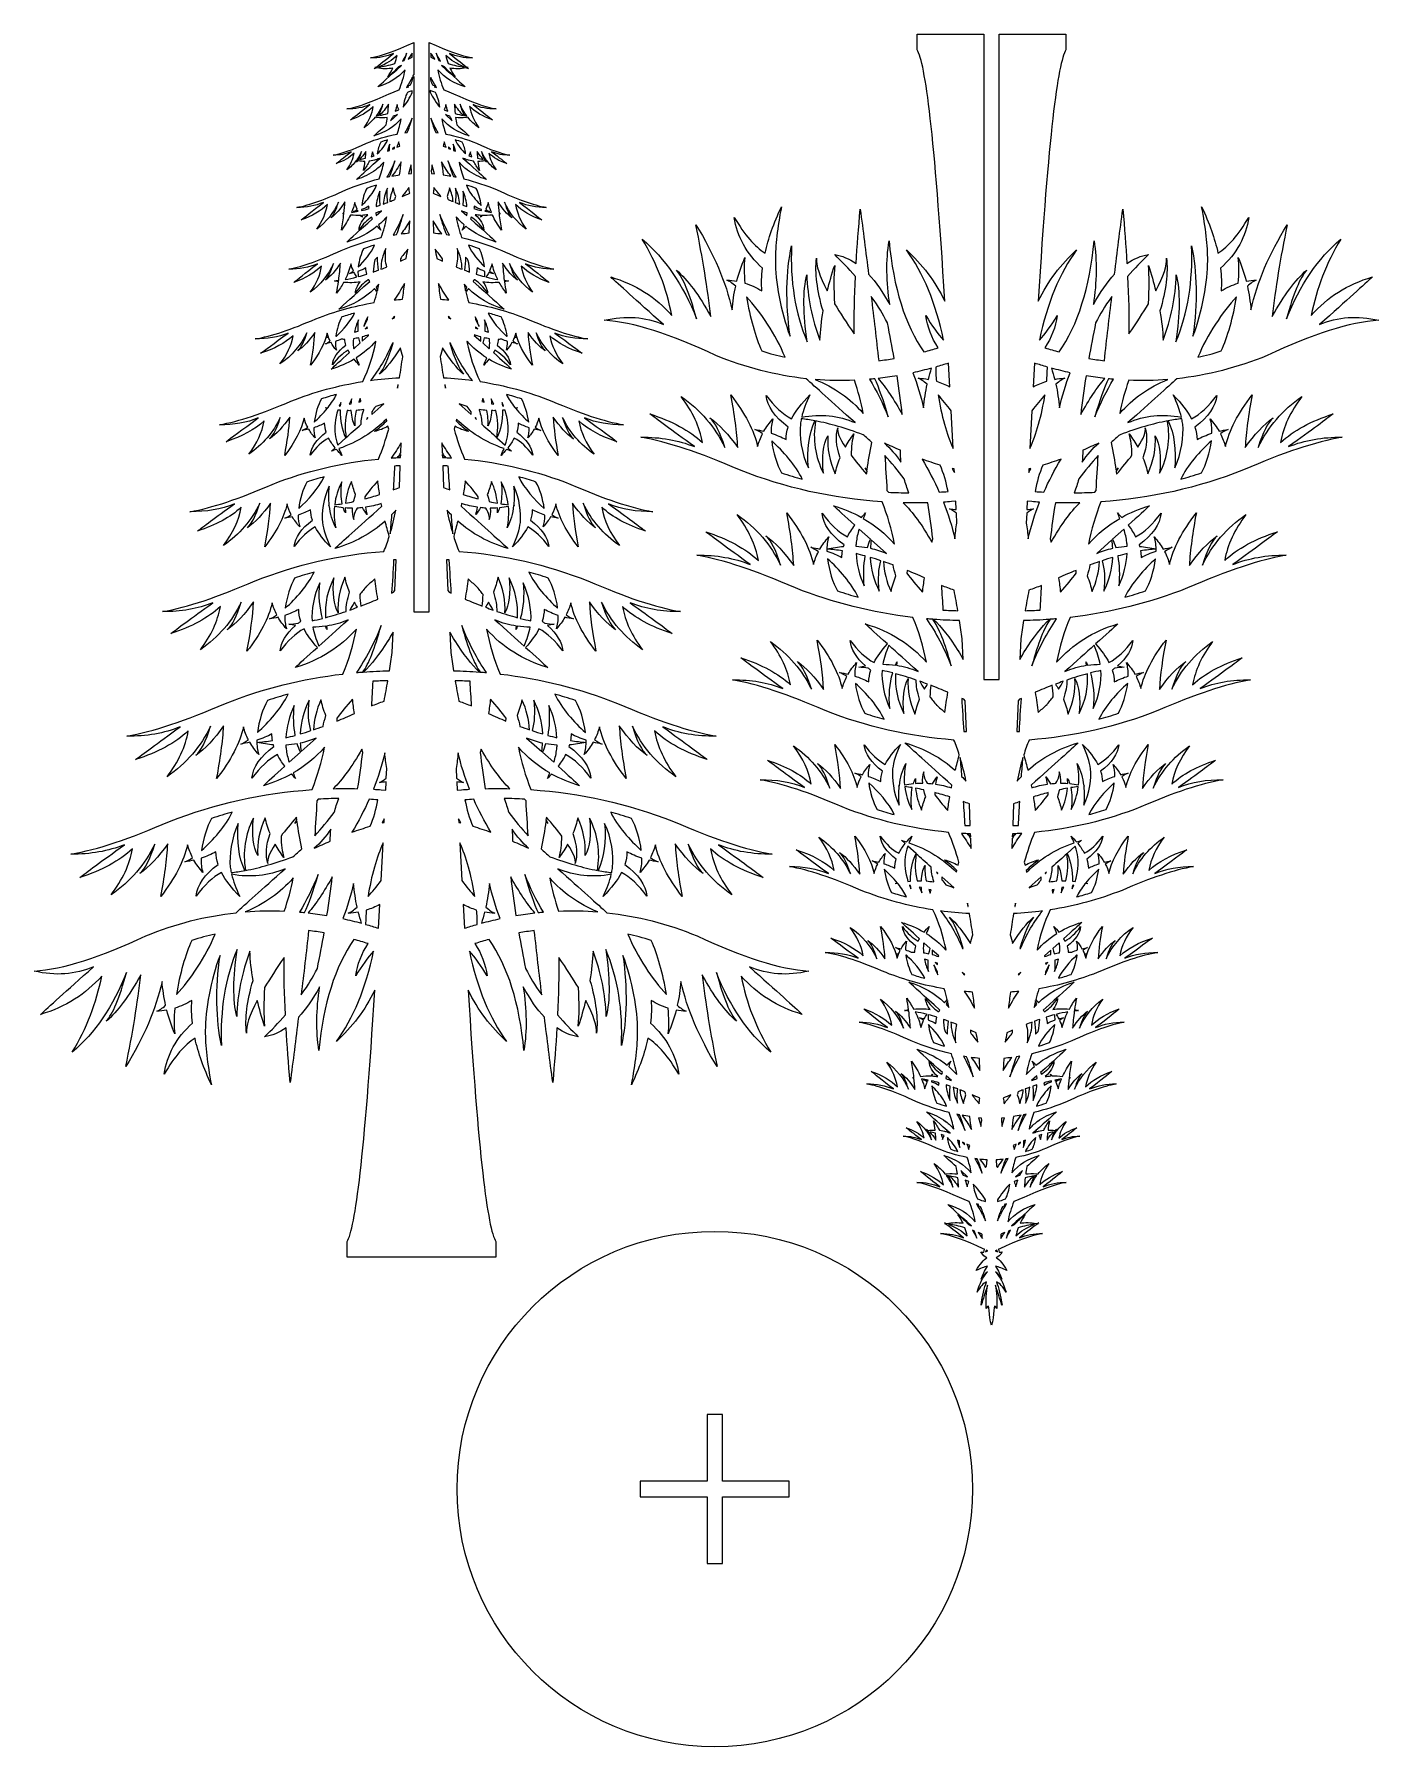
# Model space of a CAD drawing. Header units: centimetres. Extents: x -13 to 13, y -16.6 to 16.6.
import ezdxf

# ---------------------------------------------------------------- set-up
doc = ezdxf.new("R2010")
doc.units = ezdxf.units.CM
doc.header["$MEASUREMENT"] = 0
doc.layers.add('Camada 1', color=7, linetype='Continuous')

msp = doc.modelspace()

# ---------------------------------------------------------------- linework, layer by layer
at = {"layer": 'Camada 1', "color": 250, "lineweight": 20}
for points, knots in [([(5.37055, 4.08331), (5.37055, 4.08331), (5.37055, 16.58331), (5.37055, 16.58331), (5.37055, 16.58331), (5.37055, 16.58331), (4.07852, 16.58331), (4.07852, 16.58331), (4.07852, 16.58331), (4.07852, 16.58331), (4.07852, 16.28331), (4.07852, 16.28331), (4.07852, 16.28331), (4.24014, 16.03186), (4.41944, 14.60781), (4.61645, 11.41086), (4.61645, 11.41086), (4.42509, 11.80053), (4.17687, 12.13218), (3.87174, 12.40578), (3.87174, 12.40578), (4.20083, 11.9593), (4.44142, 11.37665), (4.59354, 10.65784), (4.59354, 10.65784), (4.47818, 10.78163), (4.36257, 10.9416), (4.24671, 11.13774), (4.24671, 11.13774), (4.27927, 10.91354), (4.35886, 10.70469), (4.48542, 10.51116), (4.48542, 10.51116), (4.39414, 10.48202), (4.30261, 10.45503), (4.21084, 10.43021), (4.21084, 10.43021), (3.84608, 10.95352), (3.62075, 11.67011), (3.53484, 12.57996), (3.53484, 12.57996), (3.47657, 12.19974), (3.48105, 11.78897), (3.54826, 11.34766), (3.54826, 11.34766), (3.41777, 11.58762), (3.28119, 11.78338), (3.13852, 11.93493), (3.13852, 11.93493), (3.08586, 12.36377), (3.03232, 12.78501), (2.97791, 13.19866), (2.97791, 13.19866), (2.9438, 12.8307), (2.91707, 12.47941), (2.8977, 12.14481), (2.8977, 12.14481), (2.76428, 12.23678), (2.626, 12.29348), (2.48286, 12.31492), (2.48286, 12.31492), (2.61861, 12.18689), (2.75242, 12.04566), (2.88428, 11.89122), (2.88428, 11.89122), (2.8654, 11.49647), (2.85733, 11.12617), (2.86005, 10.7803), (2.86005, 10.7803), (2.71103, 10.99577), (2.58481, 11.1899), (2.48139, 11.36267), (2.48139, 11.36267), (2.46267, 11.65236), (2.46315, 11.90051), (2.48286, 12.10714), (2.48286, 12.10714), (2.42691, 11.93934), (2.37906, 11.77475), (2.33932, 11.61339), (2.33932, 11.61339), (2.18652, 11.90172), (2.11716, 12.11189), (2.13122, 12.24391), (2.13122, 12.24391), (2.09826, 11.96496), (2.14054, 11.6249), (2.25807, 11.22374), (2.25807, 11.22374), (2.2254, 11.03106), (2.20509, 10.84328), (2.19713, 10.66041), (2.19713, 10.66041), (2.04101, 11.07048), (1.95633, 11.49184), (1.94311, 11.92448), (1.94311, 11.92448), (1.86648, 11.60681), (1.86877, 11.17305), (1.94999, 10.62323), (1.94999, 10.62323), (1.71739, 11.18432), (1.61655, 11.80476), (1.64746, 12.48457), (1.64746, 12.48457), (1.53854, 11.97667), (1.52893, 11.39459), (1.61864, 10.73833), (1.61864, 10.73833), (1.43275, 11.21344), (1.33506, 11.80971), (1.33337, 12.19746), (1.33337, 12.19746), (1.33212, 12.48607), (1.37149, 12.83479), (1.45151, 13.24364), (1.45151, 13.24364), (1.30206, 12.92614), (1.19626, 12.62652), (1.13409, 12.34477), (1.13409, 12.34477), (0.93581, 12.46788), (0.7368, 12.69852), (0.53705, 13.03669), (0.53705, 13.03669), (0.5909, 12.66592), (0.7733, 12.3371), (1.08424, 12.05022), (1.08424, 12.05022), (1.06672, 11.8985), (1.0631, 11.75246), (1.07335, 11.6121), (1.07335, 11.6121), (0.97181, 11.67656), (0.86153, 11.72635), (0.74252, 11.76148), (0.74252, 11.76148), (0.72569, 11.9446), (0.72414, 12.11613), (0.74332, 12.25808), (0.74332, 12.25808), (0.67984, 12.11127), (0.6279, 11.95792), (0.58748, 11.79805), (0.58748, 11.79805), (0.5247, 11.80936), (0.45975, 11.81706), (0.39266, 11.82112), (0.39266, 11.82112), (0.43757, 11.80397), (0.49694, 11.76383), (0.56548, 11.70525), (0.56548, 11.70525), (0.53266, 11.5572), (0.50943, 11.40372), (0.49579, 11.24482), (0.49579, 11.24482), (0.37568, 11.78401), (0.1419, 12.33306), (-0.20553, 12.89197), (-0.20553, 12.89197), (-0.07364, 12.24497), (0.02263, 11.65398), (0.08325, 11.11902), (0.08325, 11.11902), (-0.1448, 11.52911), (-0.36712, 11.82789), (-0.58369, 12.01537), (-0.58369, 12.01537), (-0.45834, 11.87752), (-0.32771, 11.5631), (-0.19178, 11.07209), (-0.19178, 11.07209), (-0.45111, 11.72756), (-0.80177, 12.24177), (-1.24375, 12.61473), (-1.24375, 12.61473), (-0.96233, 12.15209), (-0.7721, 11.66014), (-0.67307, 11.13887), (-0.67307, 11.13887), (-0.97891, 11.4901), (-1.37311, 11.7382), (-1.85569, 11.88317), (-1.85569, 11.88317), (-1.7106, 11.74668), (-1.36911, 11.43914), (-0.83122, 10.96055), (-0.83122, 10.96055), (-1.18622, 11.11263), (-1.56897, 11.14047), (-1.97945, 11.04409), (-1.97945, 11.04409), (-1.41899, 11.00547), (-0.69935, 10.77804), (0.17951, 10.36181), (0.17951, 10.36181), (0.75614, 10.12663), (1.34004, 9.97688), (1.93121, 9.91245), (1.93121, 9.91245), (2.10434, 9.75305), (2.42005, 9.46945), (2.87844, 9.0616), (2.87844, 9.0616), (2.55635, 9.19958), (2.21142, 9.23529), (1.84366, 9.16874), (1.84366, 9.16874), (1.87418, 9.29646), (1.92625, 9.43917), (1.99987, 9.5969), (1.99987, 9.5969), (1.84166, 9.43793), (1.72431, 9.28376), (1.64783, 9.13437), (1.64783, 9.13437), (1.47673, 9.22625), (1.31264, 9.37802), (1.15554, 9.58969), (1.15554, 9.58969), (1.17796, 9.37711), (1.31998, 9.17269), (1.5816, 8.97642), (1.5816, 8.97642), (1.55489, 8.89409), (1.54119, 8.81328), (1.54048, 8.73401), (1.54048, 8.73401), (1.45296, 8.78184), (1.35647, 8.82254), (1.251, 8.85613), (1.251, 8.85613), (1.24881, 8.95997), (1.25963, 9.05557), (1.28714, 9.13227), (1.28714, 9.13227), (1.21909, 9.05809), (1.16104, 8.97893), (1.11297, 8.89477), (1.11297, 8.89477), (1.05683, 8.90847), (0.99846, 8.92041), (0.93788, 8.93059), (0.93788, 8.93059), (0.9774, 8.91575), (1.0284, 8.88642), (1.08639, 8.84574), (1.08639, 8.84574), (1.04607, 8.76726), (1.01405, 8.68463), (0.99034, 8.59785), (0.99034, 8.59785), (0.91983, 8.91196), (0.74691, 9.24494), (0.47158, 9.59682), (0.47158, 9.59682), (0.5451, 9.22137), (0.59028, 8.88128), (0.60714, 8.57656), (0.60714, 8.57656), (0.42949, 8.83158), (0.24912, 9.024), (0.06602, 9.15385), (0.06602, 9.15385), (0.16989, 9.06238), (0.26599, 8.87208), (0.35428, 8.58291), (0.35428, 8.58291), (0.16577, 8.97811), (-0.11567, 9.30552), (-0.49003, 9.56512), (-0.49003, 9.56512), (-0.26772, 9.27457), (-0.13023, 8.97849), (-0.07757, 8.67686), (-0.07757, 8.67686), (-0.32996, 8.9083), (-0.66988, 9.09282), (-1.09733, 9.23041), (-1.09733, 9.23041), (-0.97544, 9.13736), (-0.68758, 8.92601), (-0.23374, 8.59633), (-0.23374, 8.59633), (-0.54495, 8.72281), (-0.89018, 8.78346), (-1.26943, 8.77829), (-1.26943, 8.77829), (-0.76375, 8.69067), (-0.12713, 8.47925), (0.64047, 8.14402), (0.64047, 8.14402), (1.52197, 7.79781), (2.44191, 7.59293), (3.40029, 7.52934), (3.40029, 7.52934), (3.50745, 7.26417), (3.58787, 6.99041), (3.64151, 6.70804), (3.64151, 6.70804), (3.46775, 6.90759), (3.26543, 7.07385), (3.0346, 7.20682), (3.0346, 7.20682), (3.04918, 7.24131), (3.06487, 7.27656), (3.0817, 7.31262), (3.0817, 7.31262), (3.05301, 7.28379), (3.02566, 7.25511), (2.99966, 7.22659), (2.99966, 7.22659), (2.83377, 7.31862), (2.65353, 7.39386), (2.45889, 7.45233), (2.45889, 7.45233), (2.53822, 7.3777), (2.67624, 7.25195), (2.87299, 7.07507), (2.87299, 7.07507), (2.81524, 6.99891), (2.76745, 6.92391), (2.72966, 6.85009), (2.72966, 6.85009), (2.55856, 6.94197), (2.39447, 7.09373), (2.23737, 7.3054), (2.23737, 7.3054), (2.25979, 7.09282), (2.40181, 6.8884), (2.66342, 6.69213), (2.66342, 6.69213), (2.66342, 6.69213), (2.65468, 6.66362), (2.65468, 6.66362), (2.65468, 6.66362), (2.5501, 6.6555), (2.44359, 6.63872), (2.33514, 6.61325), (2.33514, 6.61325), (2.4303, 6.60669), (2.53006, 6.59468), (2.63442, 6.57723), (2.63442, 6.57723), (2.62672, 6.5343), (2.62268, 6.4918), (2.62231, 6.44972), (2.62231, 6.44972), (2.53479, 6.49756), (2.4383, 6.53826), (2.33284, 6.57184), (2.33284, 6.57184), (2.33063, 6.67569), (2.34145, 6.77129), (2.36897, 6.84798), (2.36897, 6.84798), (2.30092, 6.77381), (2.24287, 6.69464), (2.1948, 6.61049), (2.1948, 6.61049), (2.13865, 6.62418), (2.08029, 6.63613), (2.01971, 6.64631), (2.01971, 6.64631), (2.05923, 6.63147), (2.11023, 6.60214), (2.16823, 6.56146), (2.16823, 6.56146), (2.1279, 6.48298), (2.09589, 6.40035), (2.07218, 6.31357), (2.07218, 6.31357), (2.00166, 6.62767), (1.82874, 6.96066), (1.55342, 7.31254), (1.55342, 7.31254), (1.62692, 6.93709), (1.67211, 6.597), (1.68896, 6.29228), (1.68896, 6.29228), (1.51132, 6.5473), (1.33094, 6.73972), (1.14785, 6.86957), (1.14785, 6.86957), (1.25172, 6.7781), (1.34782, 6.58779), (1.43612, 6.29863), (1.43612, 6.29863), (1.24759, 6.69383), (0.96616, 7.02124), (0.59179, 7.28084), (0.59179, 7.28084), (0.81411, 6.99029), (0.9516, 6.69421), (1.00426, 6.39258), (1.00426, 6.39258), (0.75187, 6.62402), (0.41195, 6.80854), (-0.0155, 6.94612), (-0.0155, 6.94612), (0.10639, 6.85308), (0.39426, 6.64172), (0.84809, 6.31205), (0.84809, 6.31205), (0.53688, 6.43852), (0.19165, 6.49918), (-0.18761, 6.494), (-0.18761, 6.494), (0.31807, 6.40639), (0.9547, 6.19496), (1.7223, 5.85973), (1.7223, 5.85973), (2.45425, 5.57226), (3.21272, 5.38224), (3.99769, 5.28964), (3.99769, 5.28964), (4.11492, 5.00932), (4.20201, 4.71932), (4.25895, 4.41962), (4.25895, 4.41962), (3.95311, 4.77084), (3.55891, 5.01894), (3.07633, 5.16392), (3.07633, 5.16392), (3.1575, 5.08756), (3.30016, 4.95765), (3.50426, 4.77422), (3.50426, 4.77422), (3.3914, 4.65128), (3.30508, 4.53146), (3.24532, 4.41475), (3.24532, 4.41475), (3.08464, 4.50104), (2.93053, 4.64357), (2.78299, 4.84237), (2.78299, 4.84237), (2.80085, 4.67298), (2.89958, 4.50912), (3.07915, 4.35076), (3.07915, 4.35076), (3.03725, 4.34344), (2.99506, 4.33482), (2.95257, 4.32484), (2.95257, 4.32484), (3.01042, 4.32085), (3.06999, 4.31482), (3.13124, 4.30681), (3.13124, 4.30681), (3.14794, 4.2933), (3.16523, 4.27983), (3.18312, 4.26641), (3.18312, 4.26641), (3.15804, 4.18908), (3.14517, 4.11319), (3.14451, 4.03874), (3.14451, 4.03874), (3.06231, 4.08367), (2.97169, 4.1219), (2.87265, 4.15343), (2.87265, 4.15343), (2.87058, 4.25096), (2.88074, 4.34075), (2.90658, 4.41277), (2.90658, 4.41277), (2.84267, 4.34311), (2.78815, 4.26876), (2.74301, 4.18973), (2.74301, 4.18973), (2.69028, 4.20259), (2.63546, 4.21381), (2.57857, 4.22337), (2.57857, 4.22337), (2.61569, 4.20943), (2.66358, 4.18188), (2.71805, 4.14368), (2.71805, 4.14368), (2.68018, 4.06998), (2.65011, 3.99237), (2.62784, 3.91088), (2.62784, 3.91088), (2.56162, 4.20587), (2.39922, 4.51859), (2.14064, 4.84907), (2.14064, 4.84907), (2.20968, 4.49646), (2.25211, 4.17706), (2.26795, 3.89088), (2.26795, 3.89088), (2.10111, 4.13039), (1.93171, 4.3111), (1.75975, 4.43304), (1.75975, 4.43304), (1.85731, 4.34714), (1.94755, 4.16841), (2.03048, 3.89684), (2.03048, 3.89684), (1.85343, 4.268), (1.58912, 4.57549), (1.23752, 4.81929), (1.23752, 4.81929), (1.44632, 4.54642), (1.57544, 4.26835), (1.6249, 3.98507), (1.6249, 3.98507), (1.38786, 4.20244), (1.06862, 4.37573), (0.66718, 4.50494), (0.66718, 4.50494), (0.78165, 4.41756), (1.05201, 4.21906), (1.47823, 3.90944), (1.47823, 3.90944), (1.18596, 4.02822), (0.86173, 4.08519), (0.50555, 4.08033), (0.50555, 4.08033), (0.98046, 3.99804), (1.57835, 3.79949), (2.29925, 3.48465), (2.29925, 3.48465), (3.09711, 3.17129), (3.92852, 2.98126), (4.79343, 2.91443), (4.79343, 2.91443), (4.83123, 2.81928), (4.8656, 2.72304), (4.89653, 2.62569), (4.89653, 2.62569), (4.86779, 2.52365), (4.84153, 2.42425), (4.81775, 2.32749), (4.81775, 2.32749), (4.54738, 2.56946), (4.22226, 2.74751), (3.84234, 2.86164), (3.84234, 2.86164), (3.9769, 2.73506), (4.28043, 2.46132), (4.75286, 2.04049), (4.75286, 2.04049), (4.75286, 2.04049), (4.74208, 1.98694), (4.74208, 1.98694), (4.74208, 1.98694), (4.64269, 2.02083), (4.5412, 2.04534), (4.43762, 2.06044), (4.43762, 2.06044), (4.44495, 2.1112), (4.45472, 2.15767), (4.46694, 2.19987), (4.46694, 2.19987), (4.43497, 2.15566), (4.40538, 2.11172), (4.37815, 2.06803), (4.37815, 2.06803), (4.34346, 2.07187), (4.30853, 2.07466), (4.27338, 2.07641), (4.27338, 2.07641), (4.21654, 2.17725), (4.19534, 2.251), (4.20975, 2.29765), (4.20975, 2.29765), (4.18874, 2.23382), (4.18142, 2.16082), (4.18776, 2.07864), (4.18776, 2.07864), (4.14076, 2.07875), (4.09335, 2.07701), (4.04553, 2.07348), (4.04553, 2.07348), (4.0453, 2.10515), (4.04643, 2.13677), (4.04888, 2.16834), (4.04888, 2.16834), (4.03246, 2.13846), (4.01846, 2.10576), (4.00687, 2.07025), (4.00687, 2.07025), (3.9503, 2.06495), (3.89317, 2.05712), (3.83548, 2.04678), (3.83548, 2.04678), (3.82269, 2.18042), (3.83053, 2.31698), (3.85903, 2.45646), (3.85903, 2.45646), (3.79452, 2.32765), (3.75331, 2.18429), (3.73534, 2.02642), (3.73534, 2.02642), (3.73534, 2.02642), (3.71858, 2.02256), (3.71858, 2.02256), (3.71858, 2.02256), (3.71858, 2.02256), (3.73477, 2.02137), (3.73477, 2.02137), (3.73477, 2.02137), (3.72201, 1.90581), (3.72166, 1.78251), (3.73373, 1.65144), (3.73373, 1.65144), (3.62165, 1.88948), (3.58331, 2.17491), (3.60503, 2.35447), (3.60503, 2.35447), (3.6212, 2.48811), (3.67158, 2.64556), (3.7562, 2.82685), (3.7562, 2.82685), (3.62461, 2.69464), (3.52701, 2.56641), (3.4634, 2.44217), (3.4634, 2.44217), (3.3211, 2.51858), (3.18463, 2.64481), (3.05397, 2.82086), (3.05397, 2.82086), (3.07261, 2.64405), (3.19073, 2.47403), (3.40832, 2.3108), (3.40832, 2.3108), (3.3861, 2.24232), (3.37471, 2.17512), (3.37413, 2.10919), (3.37413, 2.10919), (3.30133, 2.14897), (3.22108, 2.18282), (3.13337, 2.21075), (3.13337, 2.21075), (3.13153, 2.29712), (3.14054, 2.37663), (3.16342, 2.44041), (3.16342, 2.44041), (3.10682, 2.37873), (3.05855, 2.31289), (3.01856, 2.24289), (3.01856, 2.24289), (2.97187, 2.25428), (2.92333, 2.26422), (2.87294, 2.27268), (2.87294, 2.27268), (2.90581, 2.26034), (2.94822, 2.23595), (2.99647, 2.20212), (2.99647, 2.20212), (2.96293, 2.13684), (2.9363, 2.06812), (2.91658, 1.99595), (2.91658, 1.99595), (2.85793, 2.25719), (2.71411, 2.53412), (2.48513, 2.82679), (2.48513, 2.82679), (2.54627, 2.51453), (2.58384, 2.23167), (2.59787, 1.97824), (2.59787, 1.97824), (2.45011, 2.19034), (2.3001, 2.35038), (2.14782, 2.45837), (2.14782, 2.45837), (2.23421, 2.38229), (2.31412, 2.22402), (2.38757, 1.98352), (2.38757, 1.98352), (2.23078, 2.31221), (1.99671, 2.58451), (1.68534, 2.80042), (1.68534, 2.80042), (1.87024, 2.55877), (1.98459, 2.31252), (2.0284, 2.06165), (2.0284, 2.06165), (1.81848, 2.25415), (1.53577, 2.40761), (1.18026, 2.52204), (1.18026, 2.52204), (1.28163, 2.44466), (1.52105, 2.26887), (1.8985, 1.99468), (1.8985, 1.99468), (1.63968, 2.09987), (1.35255, 2.15031), (1.03712, 2.14601), (1.03712, 2.14601), (1.45769, 2.07314), (1.98718, 1.8973), (2.62558, 1.61849), (2.62558, 1.61849), (3.28647, 1.35893), (3.97335, 1.19493), (4.68619, 1.12637), (4.68619, 1.12637), (4.7662, 0.93873), (4.83262, 0.74672), (4.88549, 0.55035), (4.88549, 0.55035), (4.88549, 0.55035), (4.87138, 0.4891), (4.87138, 0.4891), (4.87138, 0.4891), (4.78848, 0.53755), (4.70055, 0.57221), (4.60762, 0.59308), (4.60762, 0.59308), (4.69019, 0.52991), (4.7708, 0.46157), (4.84947, 0.38809), (4.84947, 0.38809), (4.84947, 0.38809), (4.84232, 0.35326), (4.84232, 0.35326), (4.84232, 0.35326), (4.58857, 0.60564), (4.28179, 0.79614), (3.92199, 0.92478), (3.92199, 0.92478), (3.9382, 0.9666), (3.95686, 1.01012), (3.97797, 1.05535), (3.97797, 1.05535), (3.93987, 1.01707), (3.90504, 0.97916), (3.87349, 0.94165), (3.87349, 0.94165), (3.84162, 0.95241), (3.80936, 0.96271), (3.77669, 0.97253), (3.77669, 0.97253), (3.77669, 0.97253), (3.84602, 0.90806), (3.84602, 0.90806), (3.84602, 0.90806), (3.79547, 0.84437), (3.75447, 0.78181), (3.723, 0.72037), (3.723, 0.72037), (3.5991, 0.78691), (3.48026, 0.89682), (3.36648, 1.05013), (3.36648, 1.05013), (3.38271, 0.89617), (3.48557, 0.74812), (3.67503, 0.60598), (3.67503, 0.60598), (3.6557, 0.54635), (3.64577, 0.48782), (3.64527, 0.43042), (3.64527, 0.43042), (3.58188, 0.46506), (3.51199, 0.49454), (3.43562, 0.51886), (3.43562, 0.51886), (3.43402, 0.59407), (3.44186, 0.6633), (3.46178, 0.71884), (3.46178, 0.71884), (3.4125, 0.66513), (3.37046, 0.6078), (3.33564, 0.54684), (3.33564, 0.54684), (3.29499, 0.55677), (3.25271, 0.56541), (3.20884, 0.57279), (3.20884, 0.57279), (3.23746, 0.56204), (3.2744, 0.5408), (3.3164, 0.51134), (3.3164, 0.51134), (3.28719, 0.4545), (3.26401, 0.39466), (3.24684, 0.33181), (3.24684, 0.33181), (3.19577, 0.55929), (3.07053, 0.80045), (2.87113, 1.05529), (2.87113, 1.05529), (2.92437, 0.78338), (2.95709, 0.53708), (2.9693, 0.31638), (2.9693, 0.31638), (2.84064, 0.50108), (2.71001, 0.64044), (2.57741, 0.73448), (2.57741, 0.73448), (2.65264, 0.66823), (2.72223, 0.53041), (2.78617, 0.32098), (2.78617, 0.32098), (2.64965, 0.60721), (2.44582, 0.84432), (2.17469, 1.03234), (2.17469, 1.03234), (2.3357, 0.82191), (2.43528, 0.60748), (2.47342, 0.38902), (2.47342, 0.38902), (2.29063, 0.55665), (2.04444, 0.69027), (1.73486, 0.78993), (1.73486, 0.78993), (1.82314, 0.72254), (2.03163, 0.56946), (2.36031, 0.3307), (2.36031, 0.3307), (2.13492, 0.4223), (1.8849, 0.46623), (1.61022, 0.46248), (1.61022, 0.46248), (1.97646, 0.39903), (2.43753, 0.24591), (2.99344, 0.00312), (2.99344, 0.00312), (3.44306, -0.17347), (3.9065, -0.29927), (4.38374, -0.37432), (4.38374, -0.37432), (4.50131, -0.61976), (4.58632, -0.87566), (4.63878, -1.14202), (4.63878, -1.14202), (4.63878, -1.14202), (4.6368, -1.15648), (4.6368, -1.15648), (4.6368, -1.15648), (4.52599, -1.03056), (4.39955, -0.92287), (4.25748, -0.83342), (4.25748, -0.83342), (4.2735, -0.78953), (4.29282, -0.74335), (4.31546, -0.69486), (4.31546, -0.69486), (4.27786, -0.73263), (4.24402, -0.76997), (4.21391, -0.80686), (4.21391, -0.80686), (4.08053, -0.72811), (3.93399, -0.66473), (3.77425, -0.61675), (3.77425, -0.61675), (3.83841, -0.67711), (3.95488, -0.78303), (4.12363, -0.93447), (4.12363, -0.93447), (4.11451, -0.94977), (4.10607, -0.96499), (4.09832, -0.98013), (4.09832, -0.98013), (3.9928, -0.92347), (3.89159, -0.82986), (3.7947, -0.6993), (3.7947, -0.6993), (3.80852, -0.83042), (3.89612, -0.95651), (4.05747, -1.07755), (4.05747, -1.07755), (4.04493, -1.11623), (4.03704, -1.15436), (4.0338, -1.19194), (4.0338, -1.19194), (4.01053, -1.19178), (3.98714, -1.19223), (3.9636, -1.19329), (3.9636, -1.19329), (3.92888, -1.17789), (3.8922, -1.16405), (3.85358, -1.15175), (3.85358, -1.15175), (3.85222, -1.08769), (3.85889, -1.02873), (3.87586, -0.98144), (3.87586, -0.98144), (3.8339, -1.02717), (3.79809, -1.07601), (3.76844, -1.12792), (3.76844, -1.12792), (3.73381, -1.11946), (3.69781, -1.1121), (3.66045, -1.10582), (3.66045, -1.10582), (3.68482, -1.11497), (3.71628, -1.13306), (3.75205, -1.15815), (3.75205, -1.15815), (3.74094, -1.17977), (3.73086, -1.2019), (3.72179, -1.22454), (3.72179, -1.22454), (3.72179, -1.22454), (3.68334, -1.23309), (3.68334, -1.23309), (3.68334, -1.23309), (3.68334, -1.23309), (3.71741, -1.23574), (3.71741, -1.23574), (3.71741, -1.23574), (3.70803, -1.26026), (3.69983, -1.28535), (3.6928, -1.31104), (3.6928, -1.31104), (3.64931, -1.11731), (3.54266, -0.91194), (3.37285, -0.69491), (3.37285, -0.69491), (3.41819, -0.92647), (3.44606, -1.13623), (3.45645, -1.32418), (3.45645, -1.32418), (3.34689, -1.16688), (3.23564, -1.0482), (3.12271, -0.96812), (3.12271, -0.96812), (3.18678, -1.02454), (3.24604, -1.1419), (3.3005, -1.32026), (3.3005, -1.32026), (3.18423, -1.07651), (3.01065, -0.87458), (2.77974, -0.71446), (2.77974, -0.71446), (2.91687, -0.89366), (3.00166, -1.07628), (3.03414, -1.26232), (3.03414, -1.26232), (2.87847, -1.11956), (2.66882, -1.00576), (2.40517, -0.9209), (2.40517, -0.9209), (2.48036, -0.97829), (2.65791, -1.10865), (2.93782, -1.31198), (2.93782, -1.31198), (2.74588, -1.23398), (2.53295, -1.19657), (2.29903, -1.19976), (2.29903, -1.19976), (2.61092, -1.2538), (3.00358, -1.3842), (3.47701, -1.59095), (3.47701, -1.59095), (3.84182, -1.73423), (4.2173, -1.83824), (4.60345, -1.90303), (4.60345, -1.90303), (4.62608, -1.97193), (4.64606, -2.04168), (4.66342, -2.11228), (4.66342, -2.11228), (4.64519, -2.13293), (4.62809, -2.15344), (4.61214, -2.17381), (4.61214, -2.17381), (4.42471, -1.98983), (4.19378, -1.8566), (3.91934, -1.77416), (3.91934, -1.77416), (4.00785, -1.85743), (4.20765, -2.03761), (4.51868, -2.31467), (4.51868, -2.31467), (4.51301, -2.32521), (4.50765, -2.33571), (4.50261, -2.34616), (4.50261, -2.34616), (4.50261, -2.34616), (4.48849, -2.34157), (4.48849, -2.34157), (4.48849, -2.34157), (4.40235, -2.28856), (4.31959, -2.2045), (4.24018, -2.08938), (4.24018, -2.08938), (4.24735, -2.16251), (4.27758, -2.23395), (4.33086, -2.3037), (4.33086, -2.3037), (4.22801, -2.28676), (4.12198, -2.28404), (4.01277, -2.29553), (4.01277, -2.29553), (3.97458, -2.22681), (3.92952, -2.15675), (3.87757, -2.08531), (3.87757, -2.08531), (3.89165, -2.16272), (3.90378, -2.23751), (3.91394, -2.30965), (3.91394, -2.30965), (3.8888, -2.31417), (3.8635, -2.31942), (3.83803, -2.3254), (3.83803, -2.3254), (3.86387, -2.32718), (3.89024, -2.32959), (3.91712, -2.3326), (3.91712, -2.3326), (3.9333, -2.45146), (3.94407, -2.56305), (3.94943, -2.66738), (3.94943, -2.66738), (3.85525, -2.52188), (3.75962, -2.4121), (3.66254, -2.33803), (3.66254, -2.33803), (3.71762, -2.39021), (3.76856, -2.49878), (3.81538, -2.66376), (3.81538, -2.66376), (3.71543, -2.43829), (3.56622, -2.2515), (3.36773, -2.10339), (3.36773, -2.10339), (3.48561, -2.26915), (3.55849, -2.43807), (3.58642, -2.61016), (3.58642, -2.61016), (3.4526, -2.47811), (3.27239, -2.37285), (3.04575, -2.29435), (3.04575, -2.29435), (3.11039, -2.34744), (3.263, -2.46802), (3.50362, -2.6561), (3.50362, -2.6561), (3.33862, -2.58395), (3.15559, -2.54934), (2.95452, -2.55229), (2.95452, -2.55229), (3.22262, -2.60228), (3.56015, -2.7229), (3.96711, -2.91415), (3.96711, -2.91415), (4.21961, -3.02087), (4.47808, -3.10403), (4.7425, -3.16368), (4.7425, -3.16368), (4.78762, -3.29437), (4.8232, -3.42813), (4.84919, -3.56497), (4.84919, -3.56497), (4.79997, -3.50843), (4.74724, -3.45597), (4.69103, -3.40757), (4.69103, -3.40757), (4.7024, -3.37581), (4.71555, -3.34272), (4.73048, -3.30829), (4.73048, -3.30829), (4.70657, -3.33414), (4.68455, -3.35975), (4.66439, -3.38513), (4.66439, -3.38513), (4.49682, -3.2473), (4.29945, -3.14425), (4.07226, -3.076), (4.07226, -3.076), (4.15076, -3.14985), (4.3168, -3.29994), (4.57036, -3.52623), (4.57036, -3.52623), (4.56508, -3.53611), (4.56011, -3.54595), (4.55545, -3.55575), (4.55545, -3.55575), (4.47038, -3.5066), (4.3888, -3.4254), (4.31068, -3.31214), (4.31068, -3.31214), (4.32059, -3.41327), (4.37751, -3.51094), (4.48143, -3.60515), (4.48143, -3.60515), (4.44363, -3.59902), (4.40541, -3.59479), (4.36676, -3.59248), (4.36676, -3.59248), (4.36928, -3.57994), (4.37239, -3.56804), (4.37611, -3.55688), (4.37611, -3.55688), (4.36645, -3.56821), (4.3572, -3.57976), (4.34835, -3.59153), (4.34835, -3.59153), (4.28202, -3.58862), (4.21443, -3.59134), (4.1456, -3.59964), (4.1456, -3.59964), (4.10162, -3.50539), (4.0433, -3.40829), (3.97062, -3.30833), (3.97062, -3.30833), (3.99062, -3.41827), (4.00641, -3.52255), (4.01797, -3.62116), (4.01797, -3.62116), (4.01797, -3.62116), (3.99096, -3.62724), (3.99096, -3.62724), (3.99096, -3.62724), (3.99096, -3.62724), (4.01893, -3.62941), (4.01893, -3.62941), (4.01893, -3.62941), (4.02799, -3.70796), (4.03435, -3.78289), (4.03802, -3.8542), (4.03802, -3.8542), (3.94969, -3.71775), (3.86001, -3.6148), (3.76897, -3.54533), (3.76897, -3.54533), (3.82062, -3.59427), (3.86839, -3.69608), (3.91229, -3.8508), (3.91229, -3.8508), (3.81857, -3.63936), (3.67864, -3.46419), (3.4925, -3.32529), (3.4925, -3.32529), (3.60304, -3.48074), (3.6714, -3.63915), (3.69758, -3.80054), (3.69758, -3.80054), (3.57209, -3.6767), (3.40308, -3.57799), (3.19055, -3.50437), (3.19055, -3.50437), (3.25116, -3.55415), (3.39428, -3.66724), (3.61993, -3.84362), (3.61993, -3.84362), (3.4652, -3.77595), (3.29355, -3.7435), (3.10498, -3.74627), (3.10498, -3.74627), (3.35641, -3.79315), (3.67294, -3.90626), (4.05459, -4.08561), (4.05459, -4.08561), (4.26569, -4.17484), (4.48123, -4.24651), (4.7012, -4.30065), (4.7012, -4.30065), (4.74009, -4.40464), (4.76997, -4.51154), (4.79082, -4.62133), (4.79082, -4.62133), (4.74431, -4.56791), (4.69324, -4.51982), (4.63761, -4.47703), (4.63761, -4.47703), (4.63761, -4.47703), (4.62928, -4.46515), (4.62928, -4.46515), (4.62928, -4.46515), (4.62928, -4.46515), (4.62996, -4.4712), (4.62996, -4.4712), (4.62996, -4.4712), (4.52321, -4.39062), (4.39993, -4.32932), (4.26013, -4.28732), (4.26013, -4.28732), (4.31967, -4.34333), (4.45293, -4.46355), (4.65986, -4.64793), (4.65986, -4.64793), (4.65355, -4.65602), (4.64753, -4.66427), (4.6418, -4.67268), (4.6418, -4.67268), (4.59872, -4.65943), (4.55479, -4.65005), (4.50998, -4.64455), (4.50998, -4.64455), (4.48113, -4.58552), (4.44407, -4.52486), (4.39877, -4.46256), (4.39877, -4.46256), (4.40993, -4.52391), (4.41915, -4.58266), (4.42644, -4.63881), (4.42644, -4.63881), (4.38227, -4.63809), (4.33729, -4.64098), (4.29151, -4.64746), (4.29151, -4.64746), (4.28172, -4.6388), (4.27191, -4.63072), (4.26208, -4.62321), (4.26208, -4.62321), (4.26937, -4.63012), (4.27655, -4.6386), (4.28362, -4.64862), (4.28362, -4.64862), (4.28362, -4.64862), (4.25559, -4.65326), (4.25559, -4.65326), (4.25559, -4.65326), (4.2049, -4.58598), (4.1446, -4.52624), (4.07467, -4.47406), (4.07467, -4.47406), (4.1496, -4.57943), (4.19594, -4.68681), (4.21369, -4.7962), (4.21369, -4.7962), (4.12862, -4.71226), (4.01406, -4.64535), (3.87, -4.59545), (3.87, -4.59545), (3.91108, -4.62919), (4.0081, -4.70585), (4.16105, -4.82541), (4.16105, -4.82541), (4.05617, -4.77954), (3.93982, -4.75754), (3.812, -4.75942), (3.812, -4.75942), (3.98242, -4.79119), (4.19699, -4.86787), (4.45568, -4.98944), (4.45568, -4.98944), (4.64779, -5.07064), (4.84532, -5.13039), (5.04827, -5.16872), (5.04827, -5.16872), (5.0828, -5.26496), (5.10967, -5.36367), (5.12889, -5.46484), (5.12889, -5.46484), (4.99165, -5.30723), (4.81475, -5.19589), (4.5982, -5.13083), (4.5982, -5.13083), (4.64059, -5.17071), (4.72035, -5.24315), (4.83749, -5.34812), (4.83749, -5.34812), (4.84554, -5.39656), (4.85259, -5.44367), (4.85864, -5.48943), (4.85864, -5.48943), (4.79426, -5.48062), (4.72809, -5.47987), (4.66012, -5.48717), (4.66012, -5.48717), (4.66012, -5.48717), (4.64957, -5.47894), (4.64957, -5.47894), (4.64957, -5.47894), (4.64957, -5.47894), (4.65791, -5.48741), (4.65791, -5.48741), (4.65791, -5.48741), (4.65791, -5.48741), (4.62167, -5.49213), (4.62167, -5.49213), (4.62167, -5.49213), (4.56103, -5.41627), (4.4904, -5.34825), (4.40977, -5.28808), (4.40977, -5.28808), (4.50565, -5.42292), (4.56494, -5.56031), (4.58766, -5.70029), (4.58766, -5.70029), (4.47881, -5.59288), (4.33222, -5.50726), (4.14788, -5.44341), (4.14788, -5.44341), (4.20045, -5.48659), (4.32459, -5.58467), (4.5203, -5.73766), (4.5203, -5.73766), (4.3861, -5.67897), (4.23721, -5.65082), (4.07366, -5.65322), (4.07366, -5.65322), (4.29173, -5.69388), (4.56628, -5.79199), (4.8973, -5.94755), (4.8973, -5.94755), (4.95984, -5.97398), (5.02283, -5.99864), (5.08627, -6.02151), (5.08627, -6.02151), (5.13935, -6.14801), (5.17874, -6.2789), (5.20444, -6.41419), (5.20444, -6.41419), (5.0672, -6.25658), (4.8903, -6.14525), (4.67374, -6.08019), (4.67374, -6.08019), (4.7383, -6.14093), (4.88955, -6.27716), (5.12744, -6.48885), (5.12744, -6.48885), (5.12744, -6.48885), (5.13072, -6.49305), (5.13072, -6.49305), (5.13072, -6.49305), (5.11146, -6.48489), (5.09202, -6.47752), (5.0724, -6.47098), (5.0724, -6.47098), (5.01377, -6.39953), (4.94612, -6.33517), (4.86939, -6.27791), (4.86939, -6.27791), (4.90852, -6.33294), (4.94155, -6.3884), (4.96849, -6.44428), (4.96849, -6.44428), (4.86753, -6.42577), (4.76205, -6.42747), (4.65206, -6.44938), (4.65206, -6.44938), (4.65206, -6.44938), (4.6075, -6.43324), (4.6075, -6.43324), (4.6075, -6.43324), (4.6075, -6.43324), (4.63242, -6.45351), (4.63242, -6.45351), (4.63242, -6.45351), (4.63242, -6.45351), (4.6182, -6.45673), (4.6182, -6.45673), (4.6182, -6.45673), (4.6182, -6.45673), (4.63837, -6.4583), (4.63837, -6.4583), (4.63837, -6.4583), (4.70179, -6.50934), (4.81563, -6.59907), (4.97992, -6.72749), (4.97992, -6.72749), (4.84572, -6.6688), (4.69684, -6.64065), (4.53328, -6.64306), (4.53328, -6.64306), (4.75135, -6.68371), (5.0259, -6.78183), (5.35692, -6.93739), (5.35692, -6.93739), (5.35692, -6.93739), (5.38316, -6.94836), (5.38316, -6.94836), (5.38316, -6.94836), (5.37999, -6.96665), (5.37712, -6.98561), (5.37452, -7.00523), (5.37452, -7.00523), (5.35229, -7.00856), (5.33169, -7.00605), (5.315, -6.99587), (5.315, -6.99587), (5.35431, -7.07645), (5.38645, -7.09265), (5.43244, -7.11242), (5.43244, -7.11242), (5.36583, -7.15019), (5.2962, -7.23284), (5.22353, -7.36034), (5.22353, -7.36034), (5.30325, -7.31986), (5.37567, -7.29247), (5.4408, -7.27819), (5.4408, -7.27819), (5.38791, -7.36111), (5.34846, -7.44376), (5.32246, -7.52618), (5.32246, -7.52618), (5.34103, -7.47902), (5.38085, -7.43297), (5.44194, -7.38805), (5.44194, -7.38805), (5.35912, -7.47888), (5.29176, -7.60847), (5.23984, -7.77685), (5.23984, -7.77685), (5.29989, -7.67374), (5.36197, -7.60731), (5.42609, -7.57756), (5.42609, -7.57756), (5.37899, -7.69237), (5.34282, -7.84407), (5.31757, -8.03268), (5.31757, -8.03268), (5.3363, -7.97766), (5.37874, -7.84793), (5.44489, -7.64348), (5.44489, -7.64348), (5.42087, -7.7814), (5.41129, -7.93258), (5.41615, -8.09701), (5.41615, -8.09701), (5.50571, -7.92192), (5.45222, -8.26708), (5.52055, -8.41669), (5.52055, -8.41669), (5.58888, -8.26708), (5.53538, -7.92192), (5.62494, -8.09701), (5.62494, -8.09701), (5.6298, -7.93258), (5.62023, -7.7814), (5.5962, -7.64348), (5.5962, -7.64348), (5.66236, -7.84793), (5.70479, -7.97766), (5.72353, -8.03268), (5.72353, -8.03268), (5.69828, -7.84407), (5.6621, -7.69237), (5.61501, -7.57756), (5.61501, -7.57756), (5.67912, -7.60731), (5.74121, -7.67374), (5.80126, -7.77685), (5.80126, -7.77685), (5.74933, -7.60847), (5.68197, -7.47888), (5.59915, -7.38805), (5.59915, -7.38805), (5.66024, -7.43297), (5.70007, -7.47902), (5.71864, -7.52618), (5.71864, -7.52618), (5.69263, -7.44376), (5.65319, -7.36111), (5.6003, -7.27819), (5.6003, -7.27819), (5.66542, -7.29247), (5.73785, -7.31986), (5.81757, -7.36034), (5.81757, -7.36034), (5.7449, -7.23284), (5.67526, -7.15019), (5.60865, -7.11242), (5.60865, -7.11242), (5.65465, -7.09265), (5.68678, -7.07645), (5.7261, -6.99587), (5.7261, -6.99587), (5.7094, -7.00605), (5.68881, -7.00856), (5.66657, -7.00523), (5.66657, -7.00523), (5.66398, -6.98561), (5.6611, -6.96665), (5.65794, -6.94836), (5.65794, -6.94836), (5.65794, -6.94836), (5.68417, -6.93739), (5.68417, -6.93739), (5.68417, -6.93739), (6.0152, -6.78183), (6.28974, -6.68371), (6.50781, -6.64306), (6.50781, -6.64306), (6.34426, -6.64065), (6.19538, -6.6688), (6.06118, -6.72749), (6.06118, -6.72749), (6.22546, -6.59907), (6.33931, -6.50934), (6.40273, -6.4583), (6.40273, -6.4583), (6.40273, -6.4583), (6.42289, -6.45673), (6.42289, -6.45673), (6.42289, -6.45673), (6.42289, -6.45673), (6.40867, -6.45351), (6.40867, -6.45351), (6.40867, -6.45351), (6.40867, -6.45351), (6.4336, -6.43324), (6.4336, -6.43324), (6.4336, -6.43324), (6.4336, -6.43324), (6.38904, -6.44938), (6.38904, -6.44938), (6.38904, -6.44938), (6.27905, -6.42747), (6.17357, -6.42577), (6.0726, -6.44428), (6.0726, -6.44428), (6.09955, -6.3884), (6.13258, -6.33294), (6.17171, -6.27791), (6.17171, -6.27791), (6.09498, -6.33517), (6.02732, -6.39953), (5.9687, -6.47098), (5.9687, -6.47098), (5.94908, -6.47752), (5.92964, -6.48489), (5.91038, -6.49305), (5.91038, -6.49305), (5.91038, -6.49305), (5.91365, -6.48885), (5.91365, -6.48885), (5.91365, -6.48885), (6.15154, -6.27716), (6.30279, -6.14093), (6.36735, -6.08019), (6.36735, -6.08019), (6.1508, -6.14525), (5.9739, -6.25658), (5.83666, -6.41419), (5.83666, -6.41419), (5.86236, -6.2789), (5.90175, -6.14801), (5.95483, -6.02151), (5.95483, -6.02151), (6.01827, -5.99864), (6.08126, -5.97398), (6.1438, -5.94755), (6.1438, -5.94755), (6.47482, -5.79199), (6.74937, -5.69388), (6.96743, -5.65322), (6.96743, -5.65322), (6.80389, -5.65082), (6.655, -5.67897), (6.5208, -5.73766), (6.5208, -5.73766), (6.71651, -5.58467), (6.84065, -5.48659), (6.89322, -5.44341), (6.89322, -5.44341), (6.70888, -5.50726), (6.56229, -5.59288), (6.45344, -5.70029), (6.45344, -5.70029), (6.47616, -5.56031), (6.53545, -5.42292), (6.63133, -5.28808), (6.63133, -5.28808), (6.5507, -5.34825), (6.48007, -5.41627), (6.41943, -5.49213), (6.41943, -5.49213), (6.41943, -5.49213), (6.38319, -5.48741), (6.38319, -5.48741), (6.38319, -5.48741), (6.38319, -5.48741), (6.39153, -5.47894), (6.39153, -5.47894), (6.39153, -5.47894), (6.39153, -5.47894), (6.38098, -5.48717), (6.38098, -5.48717), (6.38098, -5.48717), (6.313, -5.47987), (6.24683, -5.48062), (6.18245, -5.48943), (6.18245, -5.48943), (6.18851, -5.44367), (6.19556, -5.39656), (6.20361, -5.34812), (6.20361, -5.34812), (6.32074, -5.24315), (6.40051, -5.17071), (6.4429, -5.13083), (6.4429, -5.13083), (6.22634, -5.19589), (6.04944, -5.30723), (5.9122, -5.46484), (5.9122, -5.46484), (5.93142, -5.36367), (5.95829, -5.26496), (5.99283, -5.16872), (5.99283, -5.16872), (6.19577, -5.13039), (6.3933, -5.07064), (6.58541, -4.98944), (6.58541, -4.98944), (6.84411, -4.86787), (7.05867, -4.79119), (7.2291, -4.75942), (7.2291, -4.75942), (7.10128, -4.75754), (6.98493, -4.77954), (6.88004, -4.82541), (6.88004, -4.82541), (7.033, -4.70585), (7.13001, -4.62919), (7.1711, -4.59545), (7.1711, -4.59545), (7.02703, -4.64535), (6.91247, -4.71226), (6.82741, -4.7962), (6.82741, -4.7962), (6.84516, -4.68681), (6.8915, -4.57943), (6.96642, -4.47406), (6.96642, -4.47406), (6.8965, -4.52624), (6.83619, -4.58598), (6.78551, -4.65326), (6.78551, -4.65326), (6.78551, -4.65326), (6.75748, -4.64862), (6.75748, -4.64862), (6.75748, -4.64862), (6.76454, -4.6386), (6.77172, -4.63012), (6.77902, -4.62321), (6.77902, -4.62321), (6.76918, -4.63072), (6.75937, -4.6388), (6.74958, -4.64746), (6.74958, -4.64746), (6.70381, -4.64098), (6.65883, -4.63809), (6.61466, -4.63881), (6.61466, -4.63881), (6.62194, -4.58266), (6.63116, -4.52391), (6.64233, -4.46256), (6.64233, -4.46256), (6.59703, -4.52486), (6.55996, -4.58552), (6.53111, -4.64455), (6.53111, -4.64455), (6.48631, -4.65005), (6.44237, -4.65943), (6.3993, -4.67268), (6.3993, -4.67268), (6.39357, -4.66427), (6.38754, -4.65602), (6.38123, -4.64793), (6.38123, -4.64793), (6.58817, -4.46355), (6.72143, -4.34333), (6.78097, -4.28732), (6.78097, -4.28732), (6.64116, -4.32932), (6.51789, -4.39062), (6.41113, -4.4712), (6.41113, -4.4712), (6.41113, -4.4712), (6.41182, -4.46515), (6.41182, -4.46515), (6.41182, -4.46515), (6.41182, -4.46515), (6.40348, -4.47703), (6.40348, -4.47703), (6.40348, -4.47703), (6.34786, -4.51982), (6.29678, -4.56791), (6.25027, -4.62133), (6.25027, -4.62133), (6.27113, -4.51154), (6.301, -4.40464), (6.33989, -4.30065), (6.33989, -4.30065), (6.55987, -4.24651), (6.7754, -4.17484), (6.98651, -4.08561), (6.98651, -4.08561), (7.36816, -3.90626), (7.68469, -3.79315), (7.93611, -3.74627), (7.93611, -3.74627), (7.74755, -3.7435), (7.5759, -3.77595), (7.42117, -3.84362), (7.42117, -3.84362), (7.64681, -3.66724), (7.78994, -3.55415), (7.85055, -3.50437), (7.85055, -3.50437), (7.63802, -3.57799), (7.46901, -3.6767), (7.34352, -3.80054), (7.34352, -3.80054), (7.3697, -3.63915), (7.43806, -3.48074), (7.5486, -3.32529), (7.5486, -3.32529), (7.36246, -3.46419), (7.22253, -3.63936), (7.1288, -3.8508), (7.1288, -3.8508), (7.1727, -3.69608), (7.22048, -3.59427), (7.27212, -3.54533), (7.27212, -3.54533), (7.18108, -3.6148), (7.09141, -3.71775), (7.00308, -3.8542), (7.00308, -3.8542), (7.00675, -3.78289), (7.0131, -3.70796), (7.02217, -3.62941), (7.02217, -3.62941), (7.02217, -3.62941), (7.05014, -3.62724), (7.05014, -3.62724), (7.05014, -3.62724), (7.05014, -3.62724), (7.02312, -3.62116), (7.02312, -3.62116), (7.02312, -3.62116), (7.03469, -3.52255), (7.05048, -3.41827), (7.07047, -3.30833), (7.07047, -3.30833), (6.9978, -3.40829), (6.93948, -3.50539), (6.8955, -3.59964), (6.8955, -3.59964), (6.82667, -3.59134), (6.75908, -3.58862), (6.69275, -3.59153), (6.69275, -3.59153), (6.6839, -3.57976), (6.67464, -3.56821), (6.66499, -3.55688), (6.66499, -3.55688), (6.6687, -3.56804), (6.67181, -3.57994), (6.67434, -3.59248), (6.67434, -3.59248), (6.63569, -3.59479), (6.59747, -3.59902), (6.55967, -3.60515), (6.55967, -3.60515), (6.66359, -3.51094), (6.72051, -3.41327), (6.73041, -3.31214), (6.73041, -3.31214), (6.6523, -3.4254), (6.57071, -3.5066), (6.48565, -3.55575), (6.48565, -3.55575), (6.48565, -3.55575), (6.47074, -3.52623), (6.47074, -3.52623), (6.47074, -3.52623), (6.72429, -3.29994), (6.89033, -3.14985), (6.96884, -3.076), (6.96884, -3.076), (6.74165, -3.14425), (6.54427, -3.2473), (6.37671, -3.38513), (6.37671, -3.38513), (6.35655, -3.35975), (6.33452, -3.33414), (6.31061, -3.30829), (6.31061, -3.30829), (6.32554, -3.34272), (6.33869, -3.37581), (6.35006, -3.40757), (6.35006, -3.40757), (6.29386, -3.45597), (6.24113, -3.50843), (6.1919, -3.56497), (6.1919, -3.56497), (6.21789, -3.42813), (6.25348, -3.29437), (6.2986, -3.16368), (6.2986, -3.16368), (6.56301, -3.10403), (6.82148, -3.02087), (7.07399, -2.91415), (7.07399, -2.91415), (7.48095, -2.7229), (7.81848, -2.60228), (8.08658, -2.55229), (8.08658, -2.55229), (7.8855, -2.54934), (7.70247, -2.58395), (7.53748, -2.6561), (7.53748, -2.6561), (7.77809, -2.46802), (7.93071, -2.34744), (7.99534, -2.29435), (7.99534, -2.29435), (7.76871, -2.37285), (7.58849, -2.47811), (7.45468, -2.61016), (7.45468, -2.61016), (7.4826, -2.43807), (7.55549, -2.26915), (7.67336, -2.10339), (7.67336, -2.10339), (7.47487, -2.2515), (7.32566, -2.43829), (7.22572, -2.66376), (7.22572, -2.66376), (7.27254, -2.49878), (7.32348, -2.39021), (7.37855, -2.33803), (7.37855, -2.33803), (7.28147, -2.4121), (7.18585, -2.52188), (7.09166, -2.66738), (7.09166, -2.66738), (7.09702, -2.56305), (7.1078, -2.45146), (7.12398, -2.3326), (7.12398, -2.3326), (7.15085, -2.32959), (7.17722, -2.32718), (7.20306, -2.3254), (7.20306, -2.3254), (7.1776, -2.31942), (7.1523, -2.31417), (7.12715, -2.30965), (7.12715, -2.30965), (7.13731, -2.23751), (7.14944, -2.16272), (7.16353, -2.08531), (7.16353, -2.08531), (7.11158, -2.15675), (7.06652, -2.22681), (7.02833, -2.29553), (7.02833, -2.29553), (6.91912, -2.28404), (6.81309, -2.28676), (6.71023, -2.3037), (6.71023, -2.3037), (6.76351, -2.23395), (6.79374, -2.16251), (6.80091, -2.08938), (6.80091, -2.08938), (6.72151, -2.2045), (6.63874, -2.28856), (6.5526, -2.34157), (6.5526, -2.34157), (6.5526, -2.34157), (6.53848, -2.34616), (6.53848, -2.34616), (6.53848, -2.34616), (6.53345, -2.33571), (6.52809, -2.32521), (6.52241, -2.31467), (6.52241, -2.31467), (6.83345, -2.03761), (7.03325, -1.85743), (7.12176, -1.77416), (7.12176, -1.77416), (6.84732, -1.8566), (6.61639, -1.98983), (6.42896, -2.17381), (6.42896, -2.17381), (6.41301, -2.15344), (6.39591, -2.13293), (6.37768, -2.11228), (6.37768, -2.11228), (6.39504, -2.04168), (6.41502, -1.97193), (6.43764, -1.90303), (6.43764, -1.90303), (6.82379, -1.83824), (7.19928, -1.73423), (7.56409, -1.59095), (7.56409, -1.59095), (8.03751, -1.3842), (8.43017, -1.2538), (8.74206, -1.19976), (8.74206, -1.19976), (8.50814, -1.19657), (8.29522, -1.23398), (8.10328, -1.31198), (8.10328, -1.31198), (8.38319, -1.10865), (8.56073, -0.97829), (8.63592, -0.9209), (8.63592, -0.9209), (8.37227, -1.00576), (8.16262, -1.11956), (8.00695, -1.26232), (8.00695, -1.26232), (8.03943, -1.07628), (8.12423, -0.89366), (8.26135, -0.71446), (8.26135, -0.71446), (8.03045, -0.87458), (7.85686, -1.07651), (7.74059, -1.32026), (7.74059, -1.32026), (7.79506, -1.1419), (7.85432, -1.02454), (7.91839, -0.96812), (7.91839, -0.96812), (7.80546, -1.0482), (7.69421, -1.16688), (7.58464, -1.32418), (7.58464, -1.32418), (7.59504, -1.13623), (7.6229, -0.92647), (7.66824, -0.69491), (7.66824, -0.69491), (7.49844, -0.91194), (7.39178, -1.11731), (7.34829, -1.31104), (7.34829, -1.31104), (7.34127, -1.28535), (7.33307, -1.26026), (7.32369, -1.23574), (7.32369, -1.23574), (7.32369, -1.23574), (7.35775, -1.23309), (7.35775, -1.23309), (7.35775, -1.23309), (7.35775, -1.23309), (7.3193, -1.22454), (7.3193, -1.22454), (7.3193, -1.22454), (7.31024, -1.2019), (7.30015, -1.17977), (7.28904, -1.15815), (7.28904, -1.15815), (7.32482, -1.13306), (7.35627, -1.11497), (7.38064, -1.10582), (7.38064, -1.10582), (7.34329, -1.1121), (7.30728, -1.11946), (7.27266, -1.12792), (7.27266, -1.12792), (7.24301, -1.07601), (7.2072, -1.02717), (7.16524, -0.98144), (7.16524, -0.98144), (7.1822, -1.02873), (7.18888, -1.08769), (7.18752, -1.15175), (7.18752, -1.15175), (7.1489, -1.16405), (7.11222, -1.17789), (7.07749, -1.19329), (7.07749, -1.19329), (7.05396, -1.19223), (7.03056, -1.19178), (7.0073, -1.19194), (7.0073, -1.19194), (7.00405, -1.15436), (6.99616, -1.11623), (6.98362, -1.07755), (6.98362, -1.07755), (7.14498, -0.95651), (7.23257, -0.83042), (7.2464, -0.6993), (7.2464, -0.6993), (7.1495, -0.82986), (7.0483, -0.92347), (6.94277, -0.98013), (6.94277, -0.98013), (6.93502, -0.96499), (6.92658, -0.94977), (6.91746, -0.93447), (6.91746, -0.93447), (7.08621, -0.78303), (7.20269, -0.67711), (7.26684, -0.61675), (7.26684, -0.61675), (7.10711, -0.66473), (6.96056, -0.72811), (6.82719, -0.80686), (6.82719, -0.80686), (6.79708, -0.76997), (6.76324, -0.73263), (6.72564, -0.69486), (6.72564, -0.69486), (6.74827, -0.74335), (6.7676, -0.78953), (6.78362, -0.83342), (6.78362, -0.83342), (6.64154, -0.92287), (6.51511, -1.03056), (6.4043, -1.15648), (6.4043, -1.15648), (6.4043, -1.15648), (6.40232, -1.14202), (6.40232, -1.14202), (6.40232, -1.14202), (6.45478, -0.87566), (6.53979, -0.61976), (6.65735, -0.37432), (6.65735, -0.37432), (7.13459, -0.29927), (7.59803, -0.17347), (8.04765, 0.00312), (8.04765, 0.00312), (8.60357, 0.24591), (9.06464, 0.39903), (9.43087, 0.46248), (9.43087, 0.46248), (9.1562, 0.46623), (8.90617, 0.4223), (8.68079, 0.3307), (8.68079, 0.3307), (9.00947, 0.56946), (9.21795, 0.72254), (9.30623, 0.78993), (9.30623, 0.78993), (8.99665, 0.69027), (8.75047, 0.55665), (8.56768, 0.38902), (8.56768, 0.38902), (8.60582, 0.60748), (8.70539, 0.82191), (8.86641, 1.03234), (8.86641, 1.03234), (8.59527, 0.84432), (8.39145, 0.60721), (8.25492, 0.32098), (8.25492, 0.32098), (8.31887, 0.53041), (8.38846, 0.66823), (8.46369, 0.73448), (8.46369, 0.73448), (8.33108, 0.64044), (8.20045, 0.50108), (8.07179, 0.31638), (8.07179, 0.31638), (8.084, 0.53708), (8.11673, 0.78338), (8.16996, 1.05529), (8.16996, 1.05529), (7.97057, 0.80045), (7.84533, 0.55929), (7.79426, 0.33181), (7.79426, 0.33181), (7.77709, 0.39466), (7.7539, 0.4545), (7.7247, 0.51134), (7.7247, 0.51134), (7.7667, 0.5408), (7.80364, 0.56204), (7.83225, 0.57279), (7.83225, 0.57279), (7.78838, 0.56541), (7.74611, 0.55677), (7.70545, 0.54684), (7.70545, 0.54684), (7.67064, 0.6078), (7.62859, 0.66513), (7.57931, 0.71884), (7.57931, 0.71884), (7.59923, 0.6633), (7.60708, 0.59407), (7.60548, 0.51886), (7.60548, 0.51886), (7.5291, 0.49454), (7.45922, 0.46506), (7.39583, 0.43042), (7.39583, 0.43042), (7.39532, 0.48782), (7.38539, 0.54635), (7.36606, 0.60598), (7.36606, 0.60598), (7.55552, 0.74812), (7.65839, 0.89617), (7.67462, 1.05013), (7.67462, 1.05013), (7.56084, 0.89682), (7.442, 0.78691), (7.31809, 0.72037), (7.31809, 0.72037), (7.28663, 0.78181), (7.24563, 0.84437), (7.19508, 0.90806), (7.19508, 0.90806), (7.19508, 0.90806), (7.26441, 0.97253), (7.26441, 0.97253), (7.26441, 0.97253), (7.23173, 0.96271), (7.19947, 0.95241), (7.16761, 0.94165), (7.16761, 0.94165), (7.13605, 0.97916), (7.10122, 1.01707), (7.06312, 1.05535), (7.06312, 1.05535), (7.08423, 1.01012), (7.10289, 0.9666), (7.1191, 0.92478), (7.1191, 0.92478), (6.75931, 0.79614), (6.45252, 0.60564), (6.19878, 0.35326), (6.19878, 0.35326), (6.19878, 0.35326), (6.19163, 0.38809), (6.19163, 0.38809), (6.19163, 0.38809), (6.27029, 0.46157), (6.35091, 0.52991), (6.43348, 0.59308), (6.43348, 0.59308), (6.34054, 0.57221), (6.25262, 0.53755), (6.16972, 0.4891), (6.16972, 0.4891), (6.16972, 0.4891), (6.15561, 0.55035), (6.15561, 0.55035), (6.15561, 0.55035), (6.20847, 0.74672), (6.2749, 0.93873), (6.35491, 1.12637), (6.35491, 1.12637), (7.06775, 1.19493), (7.75462, 1.35893), (8.41551, 1.61849), (8.41551, 1.61849), (9.05392, 1.8973), (9.5834, 2.07314), (10.00397, 2.14601), (10.00397, 2.14601), (9.68855, 2.15031), (9.40142, 2.09987), (9.14259, 1.99468), (9.14259, 1.99468), (9.52004, 2.26887), (9.75946, 2.44466), (9.86084, 2.52204), (9.86084, 2.52204), (9.50533, 2.40761), (9.22261, 2.25415), (9.0127, 2.06165), (9.0127, 2.06165), (9.0565, 2.31252), (9.17085, 2.55877), (9.35575, 2.80042), (9.35575, 2.80042), (9.04439, 2.58451), (8.81032, 2.31221), (8.65353, 1.98352), (8.65353, 1.98352), (8.72697, 2.22402), (8.80688, 2.38229), (8.89328, 2.45837), (8.89328, 2.45837), (8.741, 2.35038), (8.59098, 2.19034), (8.44323, 1.97824), (8.44323, 1.97824), (8.45725, 2.23167), (8.49483, 2.51453), (8.55597, 2.82679), (8.55597, 2.82679), (8.32699, 2.53412), (8.18317, 2.25719), (8.12452, 1.99595), (8.12452, 1.99595), (8.1048, 2.06812), (8.07817, 2.13684), (8.04463, 2.20212), (8.04463, 2.20212), (8.09287, 2.23595), (8.13529, 2.26034), (8.16816, 2.27268), (8.16816, 2.27268), (8.11777, 2.26422), (8.06922, 2.25428), (8.02253, 2.24289), (8.02253, 2.24289), (7.98255, 2.31289), (7.93427, 2.37873), (7.87768, 2.44041), (7.87768, 2.44041), (7.90056, 2.37663), (7.90956, 2.29712), (7.90773, 2.21075), (7.90773, 2.21075), (7.82001, 2.18282), (7.73976, 2.14897), (7.66697, 2.10919), (7.66697, 2.10919), (7.66639, 2.17512), (7.65499, 2.24232), (7.63278, 2.3108), (7.63278, 2.3108), (7.85036, 2.47403), (7.96848, 2.64405), (7.98713, 2.82086), (7.98713, 2.82086), (7.85646, 2.64481), (7.71999, 2.51858), (7.5777, 2.44217), (7.5777, 2.44217), (7.51408, 2.56641), (7.41648, 2.69464), (7.2849, 2.82685), (7.2849, 2.82685), (7.36952, 2.64556), (7.4199, 2.48811), (7.43607, 2.35447), (7.43607, 2.35447), (7.45779, 2.17491), (7.41944, 1.88948), (7.30737, 1.65144), (7.30737, 1.65144), (7.31944, 1.78251), (7.31909, 1.90581), (7.30632, 2.02137), (7.30632, 2.02137), (7.30632, 2.02137), (7.32252, 2.02256), (7.32252, 2.02256), (7.32252, 2.02256), (7.32252, 2.02256), (7.30576, 2.02642), (7.30576, 2.02642), (7.30576, 2.02642), (7.28779, 2.18429), (7.24657, 2.32765), (7.18207, 2.45646), (7.18207, 2.45646), (7.21056, 2.31698), (7.2184, 2.18042), (7.20562, 2.04678), (7.20562, 2.04678), (7.14793, 2.05712), (7.0908, 2.06495), (7.03423, 2.07025), (7.03423, 2.07025), (7.02264, 2.10576), (7.00864, 2.13846), (6.99221, 2.16834), (6.99221, 2.16834), (6.99467, 2.13677), (6.99579, 2.10515), (6.99557, 2.07348), (6.99557, 2.07348), (6.94775, 2.07701), (6.90034, 2.07875), (6.85333, 2.07864), (6.85333, 2.07864), (6.85968, 2.16082), (6.85236, 2.23382), (6.83134, 2.29765), (6.83134, 2.29765), (6.84576, 2.251), (6.82455, 2.17725), (6.76772, 2.07641), (6.76772, 2.07641), (6.73257, 2.07466), (6.69763, 2.07187), (6.66294, 2.06803), (6.66294, 2.06803), (6.63571, 2.11172), (6.60612, 2.15566), (6.57415, 2.19987), (6.57415, 2.19987), (6.58637, 2.15767), (6.59615, 2.1112), (6.60348, 2.06044), (6.60348, 2.06044), (6.49989, 2.04534), (6.3984, 2.02083), (6.29901, 1.98694), (6.29901, 1.98694), (6.29901, 1.98694), (6.28824, 2.04049), (6.28824, 2.04049), (6.28824, 2.04049), (6.76067, 2.46132), (7.06419, 2.73506), (7.19875, 2.86164), (7.19875, 2.86164), (6.81884, 2.74751), (6.49372, 2.56946), (6.22334, 2.32749), (6.22334, 2.32749), (6.19956, 2.42425), (6.17331, 2.52365), (6.14457, 2.62569), (6.14457, 2.62569), (6.1755, 2.72304), (6.20987, 2.81928), (6.24766, 2.91443), (6.24766, 2.91443), (7.11258, 2.98126), (7.94398, 3.17129), (8.74185, 3.48465), (8.74185, 3.48465), (9.46274, 3.79949), (10.06064, 3.99804), (10.53555, 4.08033), (10.53555, 4.08033), (10.17937, 4.08519), (9.85514, 4.02822), (9.56287, 3.90944), (9.56287, 3.90944), (9.98909, 4.21906), (10.25944, 4.41756), (10.37392, 4.50494), (10.37392, 4.50494), (9.97248, 4.37573), (9.65323, 4.20244), (9.4162, 3.98507), (9.4162, 3.98507), (9.46565, 4.26835), (9.59478, 4.54642), (9.80357, 4.81929), (9.80357, 4.81929), (9.45197, 4.57549), (9.18766, 4.268), (9.01061, 3.89684), (9.01061, 3.89684), (9.09354, 4.16841), (9.18379, 4.34714), (9.28134, 4.43304), (9.28134, 4.43304), (9.10939, 4.3111), (8.93999, 4.13039), (8.77315, 3.89088), (8.77315, 3.89088), (8.78898, 4.17706), (8.83141, 4.49646), (8.90045, 4.84907), (8.90045, 4.84907), (8.64188, 4.51859), (8.47948, 4.20587), (8.41325, 3.91088), (8.41325, 3.91088), (8.39098, 3.99237), (8.36092, 4.06998), (8.32304, 4.14368), (8.32304, 4.14368), (8.37751, 4.18188), (8.42541, 4.20943), (8.46253, 4.22337), (8.46253, 4.22337), (8.40563, 4.21381), (8.35081, 4.20259), (8.29808, 4.18973), (8.29808, 4.18973), (8.25294, 4.26876), (8.19842, 4.34311), (8.13452, 4.41277), (8.13452, 4.41277), (8.16035, 4.34075), (8.17052, 4.25096), (8.16845, 4.15343), (8.16845, 4.15343), (8.0694, 4.1219), (7.97878, 4.08367), (7.89659, 4.03874), (7.89659, 4.03874), (7.89592, 4.11319), (7.88305, 4.18908), (7.85798, 4.26641), (7.85798, 4.26641), (7.87587, 4.27983), (7.89316, 4.2933), (7.90986, 4.30681), (7.90986, 4.30681), (7.9711, 4.31482), (8.03068, 4.32085), (8.08853, 4.32484), (8.08853, 4.32484), (8.04603, 4.33482), (8.00384, 4.34344), (7.96194, 4.35076), (7.96194, 4.35076), (8.14151, 4.50912), (8.24024, 4.67298), (8.25811, 4.84237), (8.25811, 4.84237), (8.11056, 4.64357), (7.95646, 4.50104), (7.79577, 4.41475), (7.79577, 4.41475), (7.73602, 4.53146), (7.6497, 4.65128), (7.53683, 4.77422), (7.53683, 4.77422), (7.74094, 4.95765), (7.8836, 5.08756), (7.96477, 5.16392), (7.96477, 5.16392), (7.48219, 5.01894), (7.08798, 4.77084), (6.78215, 4.41962), (6.78215, 4.41962), (6.83908, 4.71932), (6.92618, 5.00932), (7.0434, 5.28964), (7.0434, 5.28964), (7.82837, 5.38224), (8.58684, 5.57226), (9.3188, 5.85973), (9.3188, 5.85973), (10.0864, 6.19496), (10.72302, 6.40639), (11.2287, 6.494), (11.2287, 6.494), (10.84944, 6.49918), (10.50421, 6.43852), (10.19301, 6.31205), (10.19301, 6.31205), (10.64684, 6.64172), (10.9347, 6.85308), (11.0566, 6.94612), (11.0566, 6.94612), (10.62915, 6.80854), (10.28923, 6.62402), (10.03683, 6.39258), (10.03683, 6.39258), (10.08949, 6.69421), (10.22699, 6.99029), (10.4493, 7.28084), (10.4493, 7.28084), (10.07494, 7.02124), (9.7935, 6.69383), (9.60498, 6.29863), (9.60498, 6.29863), (9.69328, 6.58779), (9.78937, 6.7781), (9.89325, 6.86957), (9.89325, 6.86957), (9.71015, 6.73972), (9.52978, 6.5473), (9.35213, 6.29228), (9.35213, 6.29228), (9.36899, 6.597), (9.41417, 6.93709), (9.48768, 7.31254), (9.48768, 7.31254), (9.21236, 6.96066), (9.03944, 6.62767), (8.96892, 6.31357), (8.96892, 6.31357), (8.94521, 6.40035), (8.9132, 6.48298), (8.87287, 6.56146), (8.87287, 6.56146), (8.93087, 6.60214), (8.98187, 6.63147), (9.02138, 6.64631), (9.02138, 6.64631), (8.96081, 6.63613), (8.90244, 6.62418), (8.8463, 6.61049), (8.8463, 6.61049), (8.79823, 6.69464), (8.74017, 6.77381), (8.67212, 6.84798), (8.67212, 6.84798), (8.69964, 6.77129), (8.71046, 6.67569), (8.70826, 6.57184), (8.70826, 6.57184), (8.60279, 6.53826), (8.50631, 6.49756), (8.41879, 6.44972), (8.41879, 6.44972), (8.41841, 6.4918), (8.41438, 6.5343), (8.40668, 6.57723), (8.40668, 6.57723), (8.51104, 6.59468), (8.61079, 6.60669), (8.70596, 6.61325), (8.70596, 6.61325), (8.59751, 6.63872), (8.491, 6.6555), (8.38641, 6.66362), (8.38641, 6.66362), (8.38641, 6.66362), (8.37767, 6.69213), (8.37767, 6.69213), (8.37767, 6.69213), (8.63929, 6.8884), (8.78131, 7.09282), (8.80373, 7.3054), (8.80373, 7.3054), (8.64662, 7.09373), (8.48253, 6.94197), (8.31144, 6.85009), (8.31144, 6.85009), (8.27364, 6.92391), (8.22586, 6.99891), (8.1681, 7.07507), (8.1681, 7.07507), (8.36485, 7.25195), (8.50287, 7.3777), (8.5822, 7.45233), (8.5822, 7.45233), (8.38757, 7.39386), (8.20732, 7.31862), (8.04144, 7.22659), (8.04144, 7.22659), (8.01543, 7.25511), (7.98809, 7.28379), (7.95939, 7.31262), (7.95939, 7.31262), (7.97622, 7.27656), (7.99192, 7.24131), (8.00649, 7.20682), (8.00649, 7.20682), (7.77567, 7.07385), (7.57335, 6.90759), (7.39958, 6.70804), (7.39958, 6.70804), (7.45322, 6.99041), (7.53364, 7.26417), (7.64081, 7.52934), (7.64081, 7.52934), (8.59919, 7.59293), (9.51912, 7.79781), (10.40063, 8.14402), (10.40063, 8.14402), (11.16822, 8.47925), (11.80485, 8.69067), (12.31053, 8.77829), (12.31053, 8.77829), (11.93127, 8.78346), (11.58605, 8.72281), (11.27484, 8.59633), (11.27484, 8.59633), (11.72867, 8.92601), (12.01654, 9.13736), (12.13843, 9.23041), (12.13843, 9.23041), (11.71098, 9.09282), (11.37106, 8.9083), (11.11866, 8.67686), (11.11866, 8.67686), (11.17133, 8.97849), (11.30882, 9.27457), (11.53113, 9.56512), (11.53113, 9.56512), (11.15676, 9.30552), (10.87533, 8.97811), (10.68681, 8.58291), (10.68681, 8.58291), (10.77511, 8.87208), (10.8712, 9.06238), (10.97507, 9.15385), (10.97507, 9.15385), (10.79198, 9.024), (10.61161, 8.83158), (10.43396, 8.57656), (10.43396, 8.57656), (10.45081, 8.88128), (10.496, 9.22137), (10.56951, 9.59682), (10.56951, 9.59682), (10.29419, 9.24494), (10.12127, 8.91196), (10.05075, 8.59785), (10.05075, 8.59785), (10.02704, 8.68463), (9.99503, 8.76726), (9.9547, 8.84574), (9.9547, 8.84574), (10.0127, 8.88642), (10.0637, 8.91575), (10.10321, 8.93059), (10.10321, 8.93059), (10.04264, 8.92041), (9.98427, 8.90847), (9.92812, 8.89477), (9.92812, 8.89477), (9.88006, 8.97893), (9.822, 9.05809), (9.75395, 9.13227), (9.75395, 9.13227), (9.78147, 9.05557), (9.79229, 8.95997), (9.79009, 8.85613), (9.79009, 8.85613), (9.68463, 8.82254), (9.58813, 8.78184), (9.50061, 8.73401), (9.50061, 8.73401), (9.49991, 8.81328), (9.4862, 8.89409), (9.4595, 8.97642), (9.4595, 8.97642), (9.72111, 9.17269), (9.86314, 9.37711), (9.88556, 9.58969), (9.88556, 9.58969), (9.72845, 9.37802), (9.56436, 9.22625), (9.39327, 9.13437), (9.39327, 9.13437), (9.31678, 9.28376), (9.19944, 9.43793), (9.04122, 9.5969), (9.04122, 9.5969), (9.11484, 9.43917), (9.16691, 9.29646), (9.19743, 9.16874), (9.19743, 9.16874), (8.82967, 9.23529), (8.48475, 9.19958), (8.16265, 9.0616), (8.16265, 9.0616), (8.62104, 9.46945), (8.93676, 9.75305), (9.10988, 9.91245), (9.10988, 9.91245), (9.70105, 9.97688), (10.28495, 10.12663), (10.86158, 10.36181), (10.86158, 10.36181), (11.74044, 10.77804), (12.46009, 11.00547), (13.02055, 11.04409), (13.02055, 11.04409), (12.61007, 11.14047), (12.22732, 11.11263), (11.87231, 10.96055), (11.87231, 10.96055), (12.4102, 11.43914), (12.7517, 11.74668), (12.89679, 11.88317), (12.89679, 11.88317), (12.41421, 11.7382), (12.02, 11.4901), (11.71417, 11.13887), (11.71417, 11.13887), (11.81319, 11.66014), (12.00342, 12.15209), (12.28485, 12.61473), (12.28485, 12.61473), (11.84286, 12.24177), (11.4922, 11.72756), (11.23287, 11.07209), (11.23287, 11.07209), (11.36881, 11.5631), (11.49944, 11.87752), (11.62478, 12.01537), (11.62478, 12.01537), (11.40822, 11.82789), (11.1859, 11.52911), (10.95784, 11.11902), (10.95784, 11.11902), (11.01847, 11.65398), (11.11473, 12.24497), (11.24662, 12.89197), (11.24662, 12.89197), (10.89919, 12.33306), (10.66542, 11.78401), (10.5453, 11.24482), (10.5453, 11.24482), (10.53166, 11.40372), (10.50843, 11.5572), (10.47562, 11.70525), (10.47562, 11.70525), (10.54416, 11.76383), (10.60353, 11.80397), (10.64844, 11.82112), (10.64844, 11.82112), (10.58134, 11.81706), (10.5164, 11.80936), (10.45361, 11.79805), (10.45361, 11.79805), (10.4132, 11.95792), (10.36125, 12.11127), (10.29778, 12.25808), (10.29778, 12.25808), (10.31695, 12.11613), (10.3154, 11.9446), (10.29858, 11.76148), (10.29858, 11.76148), (10.17956, 11.72635), (10.06929, 11.67656), (9.96774, 11.6121), (9.96774, 11.6121), (9.97799, 11.75246), (9.97437, 11.8985), (9.95686, 12.05022), (9.95686, 12.05022), (10.2678, 12.3371), (10.45019, 12.66592), (10.50405, 13.03669), (10.50405, 13.03669), (10.30429, 12.69852), (10.10528, 12.46788), (9.907, 12.34477), (9.907, 12.34477), (9.84484, 12.62652), (9.73903, 12.92614), (9.58959, 13.24364), (9.58959, 13.24364), (9.6696, 12.83479), (9.70898, 12.48607), (9.70772, 12.19746), (9.70772, 12.19746), (9.70603, 11.80971), (9.60834, 11.21344), (9.42245, 10.73833), (9.42245, 10.73833), (9.51216, 11.39459), (9.50255, 11.97667), (9.39364, 12.48457), (9.39364, 12.48457), (9.42455, 11.80476), (9.3237, 11.18432), (9.09111, 10.62323), (9.09111, 10.62323), (9.17233, 11.17305), (9.17462, 11.60681), (9.09798, 11.92448), (9.09798, 11.92448), (9.08476, 11.49184), (9.00008, 11.07048), (8.84396, 10.66041), (8.84396, 10.66041), (8.83601, 10.84328), (8.8157, 11.03106), (8.78303, 11.22374), (8.78303, 11.22374), (8.90056, 11.6249), (8.94284, 11.96496), (8.90987, 12.24391), (8.90987, 12.24391), (8.92394, 12.11189), (8.85457, 11.90172), (8.70177, 11.61339), (8.70177, 11.61339), (8.66204, 11.77475), (8.61419, 11.93934), (8.55824, 12.10714), (8.55824, 12.10714), (8.57794, 11.90051), (8.57843, 11.65236), (8.5597, 11.36267), (8.5597, 11.36267), (8.45628, 11.1899), (8.33006, 10.99577), (8.18104, 10.7803), (8.18104, 10.7803), (8.18377, 11.12617), (8.1757, 11.49647), (8.15682, 11.89122), (8.15682, 11.89122), (8.28868, 12.04566), (8.42249, 12.18689), (8.55824, 12.31492), (8.55824, 12.31492), (8.41509, 12.29348), (8.27682, 12.23678), (8.1434, 12.14481), (8.1434, 12.14481), (8.12403, 12.47941), (8.0973, 12.8307), (8.06319, 13.19866), (8.06319, 13.19866), (8.00878, 12.78501), (7.95524, 12.36377), (7.90258, 11.93493), (7.90258, 11.93493), (7.75991, 11.78338), (7.62332, 11.58762), (7.49284, 11.34766), (7.49284, 11.34766), (7.56005, 11.78897), (7.56452, 12.19974), (7.50626, 12.57996), (7.50626, 12.57996), (7.42034, 11.67011), (7.19501, 10.95352), (6.83026, 10.43021), (6.83026, 10.43021), (6.73849, 10.45503), (6.64695, 10.48202), (6.55567, 10.51116), (6.55567, 10.51116), (6.68224, 10.70469), (6.76182, 10.91354), (6.79439, 11.13774), (6.79439, 11.13774), (6.67853, 10.9416), (6.56291, 10.78163), (6.44755, 10.65784), (6.44755, 10.65784), (6.59968, 11.37665), (6.84027, 11.9593), (7.16935, 12.40578), (7.16935, 12.40578), (6.86423, 12.13218), (6.61601, 11.80053), (6.42464, 11.41086), (6.42464, 11.41086), (6.62165, 14.60781), (6.80096, 16.03186), (6.96257, 16.28331), (6.96257, 16.28331), (6.96257, 16.28331), (6.96257, 16.58331), (6.96257, 16.58331), (6.96257, 16.58331), (6.96257, 16.58331), (5.67055, 16.58331), (5.67055, 16.58331), (5.67055, 16.58331), (5.67055, 16.58331), (5.67055, 4.08331), (5.67055, 4.08331), (5.67055, 4.08331), (5.67055, 4.08331), (5.37055, 4.08331), (5.37055, 4.08331)], [0, 0, 0, 0, 0.00141643, 0.00141643, 0.00141643, 0.00141643, 0.00283286, 0.00283286, 0.00283286, 0.00283286, 0.00424929, 0.00424929, 0.00424929, 0.00424929, 0.00566572, 0.00566572, 0.00566572, 0.00566572, 0.00708215, 0.00708215, 0.00708215, 0.00708215, 0.00849858, 0.00849858, 0.00849858, 0.00849858, 0.00991501, 0.00991501, 0.00991501, 0.00991501, 0.01133144, 0.01133144, 0.01133144, 0.01133144, 0.01274788, 0.01274788, 0.01274788, 0.01274788, 0.01416431, 0.01416431, 0.01416431, 0.01416431, 0.01558074, 0.01558074, 0.01558074, 0.01558074, 0.01699717, 0.01699717, 0.01699717, 0.01699717, 0.0184136, 0.0184136, 0.0184136, 0.0184136, 0.01983003, 0.01983003, 0.01983003, 0.01983003, 0.02124646, 0.02124646, 0.02124646, 0.02124646, 0.02266289, 0.02266289, 0.02266289, 0.02266289, 0.02407932, 0.02407932, 0.02407932, 0.02407932, 0.02549575, 0.02549575, 0.02549575, 0.02549575, 0.02691218, 0.02691218, 0.02691218, 0.02691218, 0.02832861, 0.02832861, 0.02832861, 0.02832861, 0.02974504, 0.02974504, 0.02974504, 0.02974504, 0.03116147, 0.03116147, 0.03116147, 0.03116147, 0.0325779, 0.0325779, 0.0325779, 0.0325779, 0.03399433, 0.03399433, 0.03399433, 0.03399433, 0.03541076, 0.03541076, 0.03541076, 0.03541076, 0.0368272, 0.0368272, 0.0368272, 0.0368272, 0.03824363, 0.03824363, 0.03824363, 0.03824363, 0.03966006, 0.03966006, 0.03966006, 0.03966006, 0.04107649, 0.04107649, 0.04107649, 0.04107649, 0.04249292, 0.04249292, 0.04249292, 0.04249292, 0.04390935, 0.04390935, 0.04390935, 0.04390935, 0.04532578, 0.04532578, 0.04532578, 0.04532578, 0.04674221, 0.04674221, 0.04674221, 0.04674221, 0.04815864, 0.04815864, 0.04815864, 0.04815864, 0.04957507, 0.04957507, 0.04957507, 0.04957507, 0.0509915, 0.0509915, 0.0509915, 0.0509915, 0.05240793, 0.05240793, 0.05240793, 0.05240793, 0.05382436, 0.05382436, 0.05382436, 0.05382436, 0.05524079, 0.05524079, 0.05524079, 0.05524079, 0.05665722, 0.05665722, 0.05665722, 0.05665722, 0.05807365, 0.05807365, 0.05807365, 0.05807365, 0.05949008, 0.05949008, 0.05949008, 0.05949008, 0.06090652, 0.06090652, 0.06090652, 0.06090652, 0.06232295, 0.06232295, 0.06232295, 0.06232295, 0.06373938, 0.06373938, 0.06373938, 0.06373938, 0.06515581, 0.06515581, 0.06515581, 0.06515581, 0.06657224, 0.06657224, 0.06657224, 0.06657224, 0.06798867, 0.06798867, 0.06798867, 0.06798867, 0.0694051, 0.0694051, 0.0694051, 0.0694051, 0.07082153, 0.07082153, 0.07082153, 0.07082153, 0.07223796, 0.07223796, 0.07223796, 0.07223796, 0.07365439, 0.07365439, 0.07365439, 0.07365439, 0.07507082, 0.07507082, 0.07507082, 0.07507082, 0.07648725, 0.07648725, 0.07648725, 0.07648725, 0.07790368, 0.07790368, 0.07790368, 0.07790368, 0.07932011, 0.07932011, 0.07932011, 0.07932011, 0.08073654, 0.08073654, 0.08073654, 0.08073654, 0.08215297, 0.08215297, 0.08215297, 0.08215297, 0.08356941, 0.08356941, 0.08356941, 0.08356941, 0.08498584, 0.08498584, 0.08498584, 0.08498584, 0.08640227, 0.08640227, 0.08640227, 0.08640227, 0.0878187, 0.0878187, 0.0878187, 0.0878187, 0.08923513, 0.08923513, 0.08923513, 0.08923513, 0.09065156, 0.09065156, 0.09065156, 0.09065156, 0.09206799, 0.09206799, 0.09206799, 0.09206799, 0.09348442, 0.09348442, 0.09348442, 0.09348442, 0.09490085, 0.09490085, 0.09490085, 0.09490085, 0.09631728, 0.09631728, 0.09631728, 0.09631728, 0.09773371, 0.09773371, 0.09773371, 0.09773371, 0.09915014, 0.09915014, 0.09915014, 0.09915014, 0.10056657, 0.10056657, 0.10056657, 0.10056657, 0.101983, 0.101983, 0.101983, 0.101983, 0.10339943, 0.10339943, 0.10339943, 0.10339943, 0.10481586, 0.10481586, 0.10481586, 0.10481586, 0.10623229, 0.10623229, 0.10623229, 0.10623229, 0.10764873, 0.10764873, 0.10764873, 0.10764873, 0.10906516, 0.10906516, 0.10906516, 0.10906516, 0.11048159, 0.11048159, 0.11048159, 0.11048159, 0.11189802, 0.11189802, 0.11189802, 0.11189802, 0.11331445, 0.11331445, 0.11331445, 0.11331445, 0.11473088, 0.11473088, 0.11473088, 0.11473088, 0.11614731, 0.11614731, 0.11614731, 0.11614731, 0.11756374, 0.11756374, 0.11756374, 0.11756374, 0.11898017, 0.11898017, 0.11898017, 0.11898017, 0.1203966, 0.1203966, 0.1203966, 0.1203966, 0.12181303, 0.12181303, 0.12181303, 0.12181303, 0.12322946, 0.12322946, 0.12322946, 0.12322946, 0.12464589, 0.12464589, 0.12464589, 0.12464589, 0.12606232, 0.12606232, 0.12606232, 0.12606232, 0.12747875, 0.12747875, 0.12747875, 0.12747875, 0.12889518, 0.12889518, 0.12889518, 0.12889518, 0.13031161, 0.13031161, 0.13031161, 0.13031161, 0.13172805, 0.13172805, 0.13172805, 0.13172805, 0.13314448, 0.13314448, 0.13314448, 0.13314448, 0.13456091, 0.13456091, 0.13456091, 0.13456091, 0.13597734, 0.13597734, 0.13597734, 0.13597734, 0.13739377, 0.13739377, 0.13739377, 0.13739377, 0.1388102, 0.1388102, 0.1388102, 0.1388102, 0.14022663, 0.14022663, 0.14022663, 0.14022663, 0.14164306, 0.14164306, 0.14164306, 0.14164306, 0.14305949, 0.14305949, 0.14305949, 0.14305949, 0.14447592, 0.14447592, 0.14447592, 0.14447592, 0.14589235, 0.14589235, 0.14589235, 0.14589235, 0.14730878, 0.14730878, 0.14730878, 0.14730878, 0.14872521, 0.14872521, 0.14872521, 0.14872521, 0.15014164, 0.15014164, 0.15014164, 0.15014164, 0.15155807, 0.15155807, 0.15155807, 0.15155807, 0.1529745, 0.1529745, 0.1529745, 0.1529745, 0.15439093, 0.15439093, 0.15439093, 0.15439093, 0.15580737, 0.15580737, 0.15580737, 0.15580737, 0.1572238, 0.1572238, 0.1572238, 0.1572238, 0.15864023, 0.15864023, 0.15864023, 0.15864023, 0.16005666, 0.16005666, 0.16005666, 0.16005666, 0.16147309, 0.16147309, 0.16147309, 0.16147309, 0.16288952, 0.16288952, 0.16288952, 0.16288952, 0.16430595, 0.16430595, 0.16430595, 0.16430595, 0.16572238, 0.16572238, 0.16572238, 0.16572238, 0.16713881, 0.16713881, 0.16713881, 0.16713881, 0.16855524, 0.16855524, 0.16855524, 0.16855524, 0.16997167, 0.16997167, 0.16997167, 0.16997167, 0.1713881, 0.1713881, 0.1713881, 0.1713881, 0.17280453, 0.17280453, 0.17280453, 0.17280453, 0.17422096, 0.17422096, 0.17422096, 0.17422096, 0.17563739, 0.17563739, 0.17563739, 0.17563739, 0.17705382, 0.17705382, 0.17705382, 0.17705382, 0.17847025, 0.17847025, 0.17847025, 0.17847025, 0.17988669, 0.17988669, 0.17988669, 0.17988669, 0.18130312, 0.18130312, 0.18130312, 0.18130312, 0.18271955, 0.18271955, 0.18271955, 0.18271955, 0.18413598, 0.18413598, 0.18413598, 0.18413598, 0.18555241, 0.18555241, 0.18555241, 0.18555241, 0.18696884, 0.18696884, 0.18696884, 0.18696884, 0.18838527, 0.18838527, 0.18838527, 0.18838527, 0.1898017, 0.1898017, 0.1898017, 0.1898017, 0.19121813, 0.19121813, 0.19121813, 0.19121813, 0.19263456, 0.19263456, 0.19263456, 0.19263456, 0.19405099, 0.19405099, 0.19405099, 0.19405099, 0.19546742, 0.19546742, 0.19546742, 0.19546742, 0.19688385, 0.19688385, 0.19688385, 0.19688385, 0.19830028, 0.19830028, 0.19830028, 0.19830028, 0.19971671, 0.19971671, 0.19971671, 0.19971671, 0.20113314, 0.20113314, 0.20113314, 0.20113314, 0.20254958, 0.20254958, 0.20254958, 0.20254958, 0.20396601, 0.20396601, 0.20396601, 0.20396601, 0.20538244, 0.20538244, 0.20538244, 0.20538244, 0.20679887, 0.20679887, 0.20679887, 0.20679887, 0.2082153, 0.2082153, 0.2082153, 0.2082153, 0.20963173, 0.20963173, 0.20963173, 0.20963173, 0.21104816, 0.21104816, 0.21104816, 0.21104816, 0.21246459, 0.21246459, 0.21246459, 0.21246459, 0.21388102, 0.21388102, 0.21388102, 0.21388102, 0.21529745, 0.21529745, 0.21529745, 0.21529745, 0.21671388, 0.21671388, 0.21671388, 0.21671388, 0.21813031, 0.21813031, 0.21813031, 0.21813031, 0.21954674, 0.21954674, 0.21954674, 0.21954674, 0.22096317, 0.22096317, 0.22096317, 0.22096317, 0.2223796, 0.2223796, 0.2223796, 0.2223796, 0.22379603, 0.22379603, 0.22379603, 0.22379603, 0.22521246, 0.22521246, 0.22521246, 0.22521246, 0.2266289, 0.2266289, 0.2266289, 0.2266289, 0.22804533, 0.22804533, 0.22804533, 0.22804533, 0.22946176, 0.22946176, 0.22946176, 0.22946176, 0.23087819, 0.23087819, 0.23087819, 0.23087819, 0.23229462, 0.23229462, 0.23229462, 0.23229462, 0.23371105, 0.23371105, 0.23371105, 0.23371105, 0.23512748, 0.23512748, 0.23512748, 0.23512748, 0.23654391, 0.23654391, 0.23654391, 0.23654391, 0.23796034, 0.23796034, 0.23796034, 0.23796034, 0.23937677, 0.23937677, 0.23937677, 0.23937677, 0.2407932, 0.2407932, 0.2407932, 0.2407932, 0.24220963, 0.24220963, 0.24220963, 0.24220963, 0.24362606, 0.24362606, 0.24362606, 0.24362606, 0.24504249, 0.24504249, 0.24504249, 0.24504249, 0.24645892, 0.24645892, 0.24645892, 0.24645892, 0.24787535, 0.24787535, 0.24787535, 0.24787535, 0.24929178, 0.24929178, 0.24929178, 0.24929178, 0.25070822, 0.25070822, 0.25070822, 0.25070822, 0.25212465, 0.25212465, 0.25212465, 0.25212465, 0.25354108, 0.25354108, 0.25354108, 0.25354108, 0.25495751, 0.25495751, 0.25495751, 0.25495751, 0.25637394, 0.25637394, 0.25637394, 0.25637394, 0.25779037, 0.25779037, 0.25779037, 0.25779037, 0.2592068, 0.2592068, 0.2592068, 0.2592068, 0.26062323, 0.26062323, 0.26062323, 0.26062323, 0.26203966, 0.26203966, 0.26203966, 0.26203966, 0.26345609, 0.26345609, 0.26345609, 0.26345609, 0.26487252, 0.26487252, 0.26487252, 0.26487252, 0.26628895, 0.26628895, 0.26628895, 0.26628895, 0.26770538, 0.26770538, 0.26770538, 0.26770538, 0.26912181, 0.26912181, 0.26912181, 0.26912181, 0.27053824, 0.27053824, 0.27053824, 0.27053824, 0.27195467, 0.27195467, 0.27195467, 0.27195467, 0.2733711, 0.2733711, 0.2733711, 0.2733711, 0.27478754, 0.27478754, 0.27478754, 0.27478754, 0.27620397, 0.27620397, 0.27620397, 0.27620397, 0.2776204, 0.2776204, 0.2776204, 0.2776204, 0.27903683, 0.27903683, 0.27903683, 0.27903683, 0.28045326, 0.28045326, 0.28045326, 0.28045326, 0.28186969, 0.28186969, 0.28186969, 0.28186969, 0.28328612, 0.28328612, 0.28328612, 0.28328612, 0.28470255, 0.28470255, 0.28470255, 0.28470255, 0.28611898, 0.28611898, 0.28611898, 0.28611898, 0.28753541, 0.28753541, 0.28753541, 0.28753541, 0.28895184, 0.28895184, 0.28895184, 0.28895184, 0.29036827, 0.29036827, 0.29036827, 0.29036827, 0.2917847, 0.2917847, 0.2917847, 0.2917847, 0.29320113, 0.29320113, 0.29320113, 0.29320113, 0.29461756, 0.29461756, 0.29461756, 0.29461756, 0.29603399, 0.29603399, 0.29603399, 0.29603399, 0.29745042, 0.29745042, 0.29745042, 0.29745042, 0.29886686, 0.29886686, 0.29886686, 0.29886686, 0.30028329, 0.30028329, 0.30028329, 0.30028329, 0.30169972, 0.30169972, 0.30169972, 0.30169972, 0.30311615, 0.30311615, 0.30311615, 0.30311615, 0.30453258, 0.30453258, 0.30453258, 0.30453258, 0.30594901, 0.30594901, 0.30594901, 0.30594901, 0.30736544, 0.30736544, 0.30736544, 0.30736544, 0.30878187, 0.30878187, 0.30878187, 0.30878187, 0.3101983, 0.3101983, 0.3101983, 0.3101983, 0.31161473, 0.31161473, 0.31161473, 0.31161473, 0.31303116, 0.31303116, 0.31303116, 0.31303116, 0.31444759, 0.31444759, 0.31444759, 0.31444759, 0.31586402, 0.31586402, 0.31586402, 0.31586402, 0.31728045, 0.31728045, 0.31728045, 0.31728045, 0.31869688, 0.31869688, 0.31869688, 0.31869688, 0.32011331, 0.32011331, 0.32011331, 0.32011331, 0.32152975, 0.32152975, 0.32152975, 0.32152975, 0.32294618, 0.32294618, 0.32294618, 0.32294618, 0.32436261, 0.32436261, 0.32436261, 0.32436261, 0.32577904, 0.32577904, 0.32577904, 0.32577904, 0.32719547, 0.32719547, 0.32719547, 0.32719547, 0.3286119, 0.3286119, 0.3286119, 0.3286119, 0.33002833, 0.33002833, 0.33002833, 0.33002833, 0.33144476, 0.33144476, 0.33144476, 0.33144476, 0.33286119, 0.33286119, 0.33286119, 0.33286119, 0.33427762, 0.33427762, 0.33427762, 0.33427762, 0.33569405, 0.33569405, 0.33569405, 0.33569405, 0.33711048, 0.33711048, 0.33711048, 0.33711048, 0.33852691, 0.33852691, 0.33852691, 0.33852691, 0.33994334, 0.33994334, 0.33994334, 0.33994334, 0.34135977, 0.34135977, 0.34135977, 0.34135977, 0.3427762, 0.3427762, 0.3427762, 0.3427762, 0.34419263, 0.34419263, 0.34419263, 0.34419263, 0.34560907, 0.34560907, 0.34560907, 0.34560907, 0.3470255, 0.3470255, 0.3470255, 0.3470255, 0.34844193, 0.34844193, 0.34844193, 0.34844193, 0.34985836, 0.34985836, 0.34985836, 0.34985836, 0.35127479, 0.35127479, 0.35127479, 0.35127479, 0.35269122, 0.35269122, 0.35269122, 0.35269122, 0.35410765, 0.35410765, 0.35410765, 0.35410765, 0.35552408, 0.35552408, 0.35552408, 0.35552408, 0.35694051, 0.35694051, 0.35694051, 0.35694051, 0.35835694, 0.35835694, 0.35835694, 0.35835694, 0.35977337, 0.35977337, 0.35977337, 0.35977337, 0.3611898, 0.3611898, 0.3611898, 0.3611898, 0.36260623, 0.36260623, 0.36260623, 0.36260623, 0.36402266, 0.36402266, 0.36402266, 0.36402266, 0.36543909, 0.36543909, 0.36543909, 0.36543909, 0.36685552, 0.36685552, 0.36685552, 0.36685552, 0.36827195, 0.36827195, 0.36827195, 0.36827195, 0.36968839, 0.36968839, 0.36968839, 0.36968839, 0.37110482, 0.37110482, 0.37110482, 0.37110482, 0.37252125, 0.37252125, 0.37252125, 0.37252125, 0.37393768, 0.37393768, 0.37393768, 0.37393768, 0.37535411, 0.37535411, 0.37535411, 0.37535411, 0.37677054, 0.37677054, 0.37677054, 0.37677054, 0.37818697, 0.37818697, 0.37818697, 0.37818697, 0.3796034, 0.3796034, 0.3796034, 0.3796034, 0.38101983, 0.38101983, 0.38101983, 0.38101983, 0.38243626, 0.38243626, 0.38243626, 0.38243626, 0.38385269, 0.38385269, 0.38385269, 0.38385269, 0.38526912, 0.38526912, 0.38526912, 0.38526912, 0.38668555, 0.38668555, 0.38668555, 0.38668555, 0.38810198, 0.38810198, 0.38810198, 0.38810198, 0.38951841, 0.38951841, 0.38951841, 0.38951841, 0.39093484, 0.39093484, 0.39093484, 0.39093484, 0.39235127, 0.39235127, 0.39235127, 0.39235127, 0.39376771, 0.39376771, 0.39376771, 0.39376771, 0.39518414, 0.39518414, 0.39518414, 0.39518414, 0.39660057, 0.39660057, 0.39660057, 0.39660057, 0.398017, 0.398017, 0.398017, 0.398017, 0.39943343, 0.39943343, 0.39943343, 0.39943343, 0.40084986, 0.40084986, 0.40084986, 0.40084986, 0.40226629, 0.40226629, 0.40226629, 0.40226629, 0.40368272, 0.40368272, 0.40368272, 0.40368272, 0.40509915, 0.40509915, 0.40509915, 0.40509915, 0.40651558, 0.40651558, 0.40651558, 0.40651558, 0.40793201, 0.40793201, 0.40793201, 0.40793201, 0.40934844, 0.40934844, 0.40934844, 0.40934844, 0.41076487, 0.41076487, 0.41076487, 0.41076487, 0.4121813, 0.4121813, 0.4121813, 0.4121813, 0.41359773, 0.41359773, 0.41359773, 0.41359773, 0.41501416, 0.41501416, 0.41501416, 0.41501416, 0.41643059, 0.41643059, 0.41643059, 0.41643059, 0.41784703, 0.41784703, 0.41784703, 0.41784703, 0.41926346, 0.41926346, 0.41926346, 0.41926346, 0.42067989, 0.42067989, 0.42067989, 0.42067989, 0.42209632, 0.42209632, 0.42209632, 0.42209632, 0.42351275, 0.42351275, 0.42351275, 0.42351275, 0.42492918, 0.42492918, 0.42492918, 0.42492918, 0.42634561, 0.42634561, 0.42634561, 0.42634561, 0.42776204, 0.42776204, 0.42776204, 0.42776204, 0.42917847, 0.42917847, 0.42917847, 0.42917847, 0.4305949, 0.4305949, 0.4305949, 0.4305949, 0.43201133, 0.43201133, 0.43201133, 0.43201133, 0.43342776, 0.43342776, 0.43342776, 0.43342776, 0.43484419, 0.43484419, 0.43484419, 0.43484419, 0.43626062, 0.43626062, 0.43626062, 0.43626062, 0.43767705, 0.43767705, 0.43767705, 0.43767705, 0.43909348, 0.43909348, 0.43909348, 0.43909348, 0.44050992, 0.44050992, 0.44050992, 0.44050992, 0.44192635, 0.44192635, 0.44192635, 0.44192635, 0.44334278, 0.44334278, 0.44334278, 0.44334278, 0.44475921, 0.44475921, 0.44475921, 0.44475921, 0.44617564, 0.44617564, 0.44617564, 0.44617564, 0.44759207, 0.44759207, 0.44759207, 0.44759207, 0.4490085, 0.4490085, 0.4490085, 0.4490085, 0.45042493, 0.45042493, 0.45042493, 0.45042493, 0.45184136, 0.45184136, 0.45184136, 0.45184136, 0.45325779, 0.45325779, 0.45325779, 0.45325779, 0.45467422, 0.45467422, 0.45467422, 0.45467422, 0.45609065, 0.45609065, 0.45609065, 0.45609065, 0.45750708, 0.45750708, 0.45750708, 0.45750708, 0.45892351, 0.45892351, 0.45892351, 0.45892351, 0.46033994, 0.46033994, 0.46033994, 0.46033994, 0.46175637, 0.46175637, 0.46175637, 0.46175637, 0.4631728, 0.4631728, 0.4631728, 0.4631728, 0.46458924, 0.46458924, 0.46458924, 0.46458924, 0.46600567, 0.46600567, 0.46600567, 0.46600567, 0.4674221, 0.4674221, 0.4674221, 0.4674221, 0.46883853, 0.46883853, 0.46883853, 0.46883853, 0.47025496, 0.47025496, 0.47025496, 0.47025496, 0.47167139, 0.47167139, 0.47167139, 0.47167139, 0.47308782, 0.47308782, 0.47308782, 0.47308782, 0.47450425, 0.47450425, 0.47450425, 0.47450425, 0.47592068, 0.47592068, 0.47592068, 0.47592068, 0.47733711, 0.47733711, 0.47733711, 0.47733711, 0.47875354, 0.47875354, 0.47875354, 0.47875354, 0.48016997, 0.48016997, 0.48016997, 0.48016997, 0.4815864, 0.4815864, 0.4815864, 0.4815864, 0.48300283, 0.48300283, 0.48300283, 0.48300283, 0.48441926, 0.48441926, 0.48441926, 0.48441926, 0.48583569, 0.48583569, 0.48583569, 0.48583569, 0.48725212, 0.48725212, 0.48725212, 0.48725212, 0.48866856, 0.48866856, 0.48866856, 0.48866856, 0.49008499, 0.49008499, 0.49008499, 0.49008499, 0.49150142, 0.49150142, 0.49150142, 0.49150142, 0.49291785, 0.49291785, 0.49291785, 0.49291785, 0.49433428, 0.49433428, 0.49433428, 0.49433428, 0.49575071, 0.49575071, 0.49575071, 0.49575071, 0.49716714, 0.49716714, 0.49716714, 0.49716714, 0.49858357, 0.49858357, 0.49858357, 0.49858357, 0.5, 0.5, 0.5, 0.5, 0.50141643, 0.50141643, 0.50141643, 0.50141643, 0.50283286, 0.50283286, 0.50283286, 0.50283286, 0.50424929, 0.50424929, 0.50424929, 0.50424929, 0.50566572, 0.50566572, 0.50566572, 0.50566572, 0.50708215, 0.50708215, 0.50708215, 0.50708215, 0.50849858, 0.50849858, 0.50849858, 0.50849858, 0.50991501, 0.50991501, 0.50991501, 0.50991501, 0.51133144, 0.51133144, 0.51133144, 0.51133144, 0.51274788, 0.51274788, 0.51274788, 0.51274788, 0.51416431, 0.51416431, 0.51416431, 0.51416431, 0.51558074, 0.51558074, 0.51558074, 0.51558074, 0.51699717, 0.51699717, 0.51699717, 0.51699717, 0.5184136, 0.5184136, 0.5184136, 0.5184136, 0.51983003, 0.51983003, 0.51983003, 0.51983003, 0.52124646, 0.52124646, 0.52124646, 0.52124646, 0.52266289, 0.52266289, 0.52266289, 0.52266289, 0.52407932, 0.52407932, 0.52407932, 0.52407932, 0.52549575, 0.52549575, 0.52549575, 0.52549575, 0.52691218, 0.52691218, 0.52691218, 0.52691218, 0.52832861, 0.52832861, 0.52832861, 0.52832861, 0.52974504, 0.52974504, 0.52974504, 0.52974504, 0.53116147, 0.53116147, 0.53116147, 0.53116147, 0.5325779, 0.5325779, 0.5325779, 0.5325779, 0.53399433, 0.53399433, 0.53399433, 0.53399433, 0.53541076, 0.53541076, 0.53541076, 0.53541076, 0.5368272, 0.5368272, 0.5368272, 0.5368272, 0.53824363, 0.53824363, 0.53824363, 0.53824363, 0.53966006, 0.53966006, 0.53966006, 0.53966006, 0.54107649, 0.54107649, 0.54107649, 0.54107649, 0.54249292, 0.54249292, 0.54249292, 0.54249292, 0.54390935, 0.54390935, 0.54390935, 0.54390935, 0.54532578, 0.54532578, 0.54532578, 0.54532578, 0.54674221, 0.54674221, 0.54674221, 0.54674221, 0.54815864, 0.54815864, 0.54815864, 0.54815864, 0.54957507, 0.54957507, 0.54957507, 0.54957507, 0.5509915, 0.5509915, 0.5509915, 0.5509915, 0.55240793, 0.55240793, 0.55240793, 0.55240793, 0.55382436, 0.55382436, 0.55382436, 0.55382436, 0.55524079, 0.55524079, 0.55524079, 0.55524079, 0.55665722, 0.55665722, 0.55665722, 0.55665722, 0.55807365, 0.55807365, 0.55807365, 0.55807365, 0.55949008, 0.55949008, 0.55949008, 0.55949008, 0.56090652, 0.56090652, 0.56090652, 0.56090652, 0.56232295, 0.56232295, 0.56232295, 0.56232295, 0.56373938, 0.56373938, 0.56373938, 0.56373938, 0.56515581, 0.56515581, 0.56515581, 0.56515581, 0.56657224, 0.56657224, 0.56657224, 0.56657224, 0.56798867, 0.56798867, 0.56798867, 0.56798867, 0.5694051, 0.5694051, 0.5694051, 0.5694051, 0.57082153, 0.57082153, 0.57082153, 0.57082153, 0.57223796, 0.57223796, 0.57223796, 0.57223796, 0.57365439, 0.57365439, 0.57365439, 0.57365439, 0.57507082, 0.57507082, 0.57507082, 0.57507082, 0.57648725, 0.57648725, 0.57648725, 0.57648725, 0.57790368, 0.57790368, 0.57790368, 0.57790368, 0.57932011, 0.57932011, 0.57932011, 0.57932011, 0.58073654, 0.58073654, 0.58073654, 0.58073654, 0.58215297, 0.58215297, 0.58215297, 0.58215297, 0.58356941, 0.58356941, 0.58356941, 0.58356941, 0.58498584, 0.58498584, 0.58498584, 0.58498584, 0.58640227, 0.58640227, 0.58640227, 0.58640227, 0.5878187, 0.5878187, 0.5878187, 0.5878187, 0.58923513, 0.58923513, 0.58923513, 0.58923513, 0.59065156, 0.59065156, 0.59065156, 0.59065156, 0.59206799, 0.59206799, 0.59206799, 0.59206799, 0.59348442, 0.59348442, 0.59348442, 0.59348442, 0.59490085, 0.59490085, 0.59490085, 0.59490085, 0.59631728, 0.59631728, 0.59631728, 0.59631728, 0.59773371, 0.59773371, 0.59773371, 0.59773371, 0.59915014, 0.59915014, 0.59915014, 0.59915014, 0.60056657, 0.60056657, 0.60056657, 0.60056657, 0.601983, 0.601983, 0.601983, 0.601983, 0.60339943, 0.60339943, 0.60339943, 0.60339943, 0.60481586, 0.60481586, 0.60481586, 0.60481586, 0.60623229, 0.60623229, 0.60623229, 0.60623229, 0.60764873, 0.60764873, 0.60764873, 0.60764873, 0.60906516, 0.60906516, 0.60906516, 0.60906516, 0.61048159, 0.61048159, 0.61048159, 0.61048159, 0.61189802, 0.61189802, 0.61189802, 0.61189802, 0.61331445, 0.61331445, 0.61331445, 0.61331445, 0.61473088, 0.61473088, 0.61473088, 0.61473088, 0.61614731, 0.61614731, 0.61614731, 0.61614731, 0.61756374, 0.61756374, 0.61756374, 0.61756374, 0.61898017, 0.61898017, 0.61898017, 0.61898017, 0.6203966, 0.6203966, 0.6203966, 0.6203966, 0.62181303, 0.62181303, 0.62181303, 0.62181303, 0.62322946, 0.62322946, 0.62322946, 0.62322946, 0.62464589, 0.62464589, 0.62464589, 0.62464589, 0.62606232, 0.62606232, 0.62606232, 0.62606232, 0.62747875, 0.62747875, 0.62747875, 0.62747875, 0.62889518, 0.62889518, 0.62889518, 0.62889518, 0.63031161, 0.63031161, 0.63031161, 0.63031161, 0.63172805, 0.63172805, 0.63172805, 0.63172805, 0.63314448, 0.63314448, 0.63314448, 0.63314448, 0.63456091, 0.63456091, 0.63456091, 0.63456091, 0.63597734, 0.63597734, 0.63597734, 0.63597734, 0.63739377, 0.63739377, 0.63739377, 0.63739377, 0.6388102, 0.6388102, 0.6388102, 0.6388102, 0.64022663, 0.64022663, 0.64022663, 0.64022663, 0.64164306, 0.64164306, 0.64164306, 0.64164306, 0.64305949, 0.64305949, 0.64305949, 0.64305949, 0.64447592, 0.64447592, 0.64447592, 0.64447592, 0.64589235, 0.64589235, 0.64589235, 0.64589235, 0.64730878, 0.64730878, 0.64730878, 0.64730878, 0.64872521, 0.64872521, 0.64872521, 0.64872521, 0.65014164, 0.65014164, 0.65014164, 0.65014164, 0.65155807, 0.65155807, 0.65155807, 0.65155807, 0.6529745, 0.6529745, 0.6529745, 0.6529745, 0.65439093, 0.65439093, 0.65439093, 0.65439093, 0.65580737, 0.65580737, 0.65580737, 0.65580737, 0.6572238, 0.6572238, 0.6572238, 0.6572238, 0.65864023, 0.65864023, 0.65864023, 0.65864023, 0.66005666, 0.66005666, 0.66005666, 0.66005666, 0.66147309, 0.66147309, 0.66147309, 0.66147309, 0.66288952, 0.66288952, 0.66288952, 0.66288952, 0.66430595, 0.66430595, 0.66430595, 0.66430595, 0.66572238, 0.66572238, 0.66572238, 0.66572238, 0.66713881, 0.66713881, 0.66713881, 0.66713881, 0.66855524, 0.66855524, 0.66855524, 0.66855524, 0.66997167, 0.66997167, 0.66997167, 0.66997167, 0.6713881, 0.6713881, 0.6713881, 0.6713881, 0.67280453, 0.67280453, 0.67280453, 0.67280453, 0.67422096, 0.67422096, 0.67422096, 0.67422096, 0.67563739, 0.67563739, 0.67563739, 0.67563739, 0.67705382, 0.67705382, 0.67705382, 0.67705382, 0.67847025, 0.67847025, 0.67847025, 0.67847025, 0.67988669, 0.67988669, 0.67988669, 0.67988669, 0.68130312, 0.68130312, 0.68130312, 0.68130312, 0.68271955, 0.68271955, 0.68271955, 0.68271955, 0.68413598, 0.68413598, 0.68413598, 0.68413598, 0.68555241, 0.68555241, 0.68555241, 0.68555241, 0.68696884, 0.68696884, 0.68696884, 0.68696884, 0.68838527, 0.68838527, 0.68838527, 0.68838527, 0.6898017, 0.6898017, 0.6898017, 0.6898017, 0.69121813, 0.69121813, 0.69121813, 0.69121813, 0.69263456, 0.69263456, 0.69263456, 0.69263456, 0.69405099, 0.69405099, 0.69405099, 0.69405099, 0.69546742, 0.69546742, 0.69546742, 0.69546742, 0.69688385, 0.69688385, 0.69688385, 0.69688385, 0.69830028, 0.69830028, 0.69830028, 0.69830028, 0.69971671, 0.69971671, 0.69971671, 0.69971671, 0.70113314, 0.70113314, 0.70113314, 0.70113314, 0.70254958, 0.70254958, 0.70254958, 0.70254958, 0.70396601, 0.70396601, 0.70396601, 0.70396601, 0.70538244, 0.70538244, 0.70538244, 0.70538244, 0.70679887, 0.70679887, 0.70679887, 0.70679887, 0.7082153, 0.7082153, 0.7082153, 0.7082153, 0.70963173, 0.70963173, 0.70963173, 0.70963173, 0.71104816, 0.71104816, 0.71104816, 0.71104816, 0.71246459, 0.71246459, 0.71246459, 0.71246459, 0.71388102, 0.71388102, 0.71388102, 0.71388102, 0.71529745, 0.71529745, 0.71529745, 0.71529745, 0.71671388, 0.71671388, 0.71671388, 0.71671388, 0.71813031, 0.71813031, 0.71813031, 0.71813031, 0.71954674, 0.71954674, 0.71954674, 0.71954674, 0.72096317, 0.72096317, 0.72096317, 0.72096317, 0.7223796, 0.7223796, 0.7223796, 0.7223796, 0.72379603, 0.72379603, 0.72379603, 0.72379603, 0.72521246, 0.72521246, 0.72521246, 0.72521246, 0.7266289, 0.7266289, 0.7266289, 0.7266289, 0.72804533, 0.72804533, 0.72804533, 0.72804533, 0.72946176, 0.72946176, 0.72946176, 0.72946176, 0.73087819, 0.73087819, 0.73087819, 0.73087819, 0.73229462, 0.73229462, 0.73229462, 0.73229462, 0.73371105, 0.73371105, 0.73371105, 0.73371105, 0.73512748, 0.73512748, 0.73512748, 0.73512748, 0.73654391, 0.73654391, 0.73654391, 0.73654391, 0.73796034, 0.73796034, 0.73796034, 0.73796034, 0.73937677, 0.73937677, 0.73937677, 0.73937677, 0.7407932, 0.7407932, 0.7407932, 0.7407932, 0.74220963, 0.74220963, 0.74220963, 0.74220963, 0.74362606, 0.74362606, 0.74362606, 0.74362606, 0.74504249, 0.74504249, 0.74504249, 0.74504249, 0.74645892, 0.74645892, 0.74645892, 0.74645892, 0.74787535, 0.74787535, 0.74787535, 0.74787535, 0.74929178, 0.74929178, 0.74929178, 0.74929178, 0.75070822, 0.75070822, 0.75070822, 0.75070822, 0.75212465, 0.75212465, 0.75212465, 0.75212465, 0.75354108, 0.75354108, 0.75354108, 0.75354108, 0.75495751, 0.75495751, 0.75495751, 0.75495751, 0.75637394, 0.75637394, 0.75637394, 0.75637394, 0.75779037, 0.75779037, 0.75779037, 0.75779037, 0.7592068, 0.7592068, 0.7592068, 0.7592068, 0.76062323, 0.76062323, 0.76062323, 0.76062323, 0.76203966, 0.76203966, 0.76203966, 0.76203966, 0.76345609, 0.76345609, 0.76345609, 0.76345609, 0.76487252, 0.76487252, 0.76487252, 0.76487252, 0.76628895, 0.76628895, 0.76628895, 0.76628895, 0.76770538, 0.76770538, 0.76770538, 0.76770538, 0.76912181, 0.76912181, 0.76912181, 0.76912181, 0.77053824, 0.77053824, 0.77053824, 0.77053824, 0.77195467, 0.77195467, 0.77195467, 0.77195467, 0.7733711, 0.7733711, 0.7733711, 0.7733711, 0.77478754, 0.77478754, 0.77478754, 0.77478754, 0.77620397, 0.77620397, 0.77620397, 0.77620397, 0.7776204, 0.7776204, 0.7776204, 0.7776204, 0.77903683, 0.77903683, 0.77903683, 0.77903683, 0.78045326, 0.78045326, 0.78045326, 0.78045326, 0.78186969, 0.78186969, 0.78186969, 0.78186969, 0.78328612, 0.78328612, 0.78328612, 0.78328612, 0.78470255, 0.78470255, 0.78470255, 0.78470255, 0.78611898, 0.78611898, 0.78611898, 0.78611898, 0.78753541, 0.78753541, 0.78753541, 0.78753541, 0.78895184, 0.78895184, 0.78895184, 0.78895184, 0.79036827, 0.79036827, 0.79036827, 0.79036827, 0.7917847, 0.7917847, 0.7917847, 0.7917847, 0.79320113, 0.79320113, 0.79320113, 0.79320113, 0.79461756, 0.79461756, 0.79461756, 0.79461756, 0.79603399, 0.79603399, 0.79603399, 0.79603399, 0.79745042, 0.79745042, 0.79745042, 0.79745042, 0.79886686, 0.79886686, 0.79886686, 0.79886686, 0.80028329, 0.80028329, 0.80028329, 0.80028329, 0.80169972, 0.80169972, 0.80169972, 0.80169972, 0.80311615, 0.80311615, 0.80311615, 0.80311615, 0.80453258, 0.80453258, 0.80453258, 0.80453258, 0.80594901, 0.80594901, 0.80594901, 0.80594901, 0.80736544, 0.80736544, 0.80736544, 0.80736544, 0.80878187, 0.80878187, 0.80878187, 0.80878187, 0.8101983, 0.8101983, 0.8101983, 0.8101983, 0.81161473, 0.81161473, 0.81161473, 0.81161473, 0.81303116, 0.81303116, 0.81303116, 0.81303116, 0.81444759, 0.81444759, 0.81444759, 0.81444759, 0.81586402, 0.81586402, 0.81586402, 0.81586402, 0.81728045, 0.81728045, 0.81728045, 0.81728045, 0.81869688, 0.81869688, 0.81869688, 0.81869688, 0.82011331, 0.82011331, 0.82011331, 0.82011331, 0.82152975, 0.82152975, 0.82152975, 0.82152975, 0.82294618, 0.82294618, 0.82294618, 0.82294618, 0.82436261, 0.82436261, 0.82436261, 0.82436261, 0.82577904, 0.82577904, 0.82577904, 0.82577904, 0.82719547, 0.82719547, 0.82719547, 0.82719547, 0.8286119, 0.8286119, 0.8286119, 0.8286119, 0.83002833, 0.83002833, 0.83002833, 0.83002833, 0.83144476, 0.83144476, 0.83144476, 0.83144476, 0.83286119, 0.83286119, 0.83286119, 0.83286119, 0.83427762, 0.83427762, 0.83427762, 0.83427762, 0.83569405, 0.83569405, 0.83569405, 0.83569405, 0.83711048, 0.83711048, 0.83711048, 0.83711048, 0.83852691, 0.83852691, 0.83852691, 0.83852691, 0.83994334, 0.83994334, 0.83994334, 0.83994334, 0.84135977, 0.84135977, 0.84135977, 0.84135977, 0.8427762, 0.8427762, 0.8427762, 0.8427762, 0.84419263, 0.84419263, 0.84419263, 0.84419263, 0.84560907, 0.84560907, 0.84560907, 0.84560907, 0.8470255, 0.8470255, 0.8470255, 0.8470255, 0.84844193, 0.84844193, 0.84844193, 0.84844193, 0.84985836, 0.84985836, 0.84985836, 0.84985836, 0.85127479, 0.85127479, 0.85127479, 0.85127479, 0.85269122, 0.85269122, 0.85269122, 0.85269122, 0.85410765, 0.85410765, 0.85410765, 0.85410765, 0.85552408, 0.85552408, 0.85552408, 0.85552408, 0.85694051, 0.85694051, 0.85694051, 0.85694051, 0.85835694, 0.85835694, 0.85835694, 0.85835694, 0.85977337, 0.85977337, 0.85977337, 0.85977337, 0.8611898, 0.8611898, 0.8611898, 0.8611898, 0.86260623, 0.86260623, 0.86260623, 0.86260623, 0.86402266, 0.86402266, 0.86402266, 0.86402266, 0.86543909, 0.86543909, 0.86543909, 0.86543909, 0.86685552, 0.86685552, 0.86685552, 0.86685552, 0.86827195, 0.86827195, 0.86827195, 0.86827195, 0.86968839, 0.86968839, 0.86968839, 0.86968839, 0.87110482, 0.87110482, 0.87110482, 0.87110482, 0.87252125, 0.87252125, 0.87252125, 0.87252125, 0.87393768, 0.87393768, 0.87393768, 0.87393768, 0.87535411, 0.87535411, 0.87535411, 0.87535411, 0.87677054, 0.87677054, 0.87677054, 0.87677054, 0.87818697, 0.87818697, 0.87818697, 0.87818697, 0.8796034, 0.8796034, 0.8796034, 0.8796034, 0.88101983, 0.88101983, 0.88101983, 0.88101983, 0.88243626, 0.88243626, 0.88243626, 0.88243626, 0.88385269, 0.88385269, 0.88385269, 0.88385269, 0.88526912, 0.88526912, 0.88526912, 0.88526912, 0.88668555, 0.88668555, 0.88668555, 0.88668555, 0.88810198, 0.88810198, 0.88810198, 0.88810198, 0.88951841, 0.88951841, 0.88951841, 0.88951841, 0.89093484, 0.89093484, 0.89093484, 0.89093484, 0.89235127, 0.89235127, 0.89235127, 0.89235127, 0.89376771, 0.89376771, 0.89376771, 0.89376771, 0.89518414, 0.89518414, 0.89518414, 0.89518414, 0.89660057, 0.89660057, 0.89660057, 0.89660057, 0.898017, 0.898017, 0.898017, 0.898017, 0.89943343, 0.89943343, 0.89943343, 0.89943343, 0.90084986, 0.90084986, 0.90084986, 0.90084986, 0.90226629, 0.90226629, 0.90226629, 0.90226629, 0.90368272, 0.90368272, 0.90368272, 0.90368272, 0.90509915, 0.90509915, 0.90509915, 0.90509915, 0.90651558, 0.90651558, 0.90651558, 0.90651558, 0.90793201, 0.90793201, 0.90793201, 0.90793201, 0.90934844, 0.90934844, 0.90934844, 0.90934844, 0.91076487, 0.91076487, 0.91076487, 0.91076487, 0.9121813, 0.9121813, 0.9121813, 0.9121813, 0.91359773, 0.91359773, 0.91359773, 0.91359773, 0.91501416, 0.91501416, 0.91501416, 0.91501416, 0.91643059, 0.91643059, 0.91643059, 0.91643059, 0.91784703, 0.91784703, 0.91784703, 0.91784703, 0.91926346, 0.91926346, 0.91926346, 0.91926346, 0.92067989, 0.92067989, 0.92067989, 0.92067989, 0.92209632, 0.92209632, 0.92209632, 0.92209632, 0.92351275, 0.92351275, 0.92351275, 0.92351275, 0.92492918, 0.92492918, 0.92492918, 0.92492918, 0.92634561, 0.92634561, 0.92634561, 0.92634561, 0.92776204, 0.92776204, 0.92776204, 0.92776204, 0.92917847, 0.92917847, 0.92917847, 0.92917847, 0.9305949, 0.9305949, 0.9305949, 0.9305949, 0.93201133, 0.93201133, 0.93201133, 0.93201133, 0.93342776, 0.93342776, 0.93342776, 0.93342776, 0.93484419, 0.93484419, 0.93484419, 0.93484419, 0.93626062, 0.93626062, 0.93626062, 0.93626062, 0.93767705, 0.93767705, 0.93767705, 0.93767705, 0.93909348, 0.93909348, 0.93909348, 0.93909348, 0.94050992, 0.94050992, 0.94050992, 0.94050992, 0.94192635, 0.94192635, 0.94192635, 0.94192635, 0.94334278, 0.94334278, 0.94334278, 0.94334278, 0.94475921, 0.94475921, 0.94475921, 0.94475921, 0.94617564, 0.94617564, 0.94617564, 0.94617564, 0.94759207, 0.94759207, 0.94759207, 0.94759207, 0.9490085, 0.9490085, 0.9490085, 0.9490085, 0.95042493, 0.95042493, 0.95042493, 0.95042493, 0.95184136, 0.95184136, 0.95184136, 0.95184136, 0.95325779, 0.95325779, 0.95325779, 0.95325779, 0.95467422, 0.95467422, 0.95467422, 0.95467422, 0.95609065, 0.95609065, 0.95609065, 0.95609065, 0.95750708, 0.95750708, 0.95750708, 0.95750708, 0.95892351, 0.95892351, 0.95892351, 0.95892351, 0.96033994, 0.96033994, 0.96033994, 0.96033994, 0.96175637, 0.96175637, 0.96175637, 0.96175637, 0.9631728, 0.9631728, 0.9631728, 0.9631728, 0.96458924, 0.96458924, 0.96458924, 0.96458924, 0.96600567, 0.96600567, 0.96600567, 0.96600567, 0.9674221, 0.9674221, 0.9674221, 0.9674221, 0.96883853, 0.96883853, 0.96883853, 0.96883853, 0.97025496, 0.97025496, 0.97025496, 0.97025496, 0.97167139, 0.97167139, 0.97167139, 0.97167139, 0.97308782, 0.97308782, 0.97308782, 0.97308782, 0.97450425, 0.97450425, 0.97450425, 0.97450425, 0.97592068, 0.97592068, 0.97592068, 0.97592068, 0.97733711, 0.97733711, 0.97733711, 0.97733711, 0.97875354, 0.97875354, 0.97875354, 0.97875354, 0.98016997, 0.98016997, 0.98016997, 0.98016997, 0.9815864, 0.9815864, 0.9815864, 0.9815864, 0.98300283, 0.98300283, 0.98300283, 0.98300283, 0.98441926, 0.98441926, 0.98441926, 0.98441926, 0.98583569, 0.98583569, 0.98583569, 0.98583569, 0.98725212, 0.98725212, 0.98725212, 0.98725212, 0.98866856, 0.98866856, 0.98866856, 0.98866856, 0.99008499, 0.99008499, 0.99008499, 0.99008499, 0.99150142, 0.99150142, 0.99150142, 0.99150142, 0.99291785, 0.99291785, 0.99291785, 0.99291785, 0.99433428, 0.99433428, 0.99433428, 0.99433428, 0.99575071, 0.99575071, 0.99575071, 0.99575071, 0.99716714, 0.99716714, 0.99716714, 0.99716714, 1, 1, 1, 1]), ([(-4.07853, -6.80069), (-4.24015, -6.54924), (-4.41945, -5.12518), (-4.61646, -1.92823), (-4.61646, -1.92823), (-4.4251, -2.31791), (-4.17688, -2.64956), (-3.87176, -2.92315), (-3.87176, -2.92315), (-4.20084, -2.47667), (-4.44143, -1.89402), (-4.59355, -1.17522), (-4.59355, -1.17522), (-4.47819, -1.29901), (-4.36258, -1.45897), (-4.24672, -1.65511), (-4.24672, -1.65511), (-4.27928, -1.43091), (-4.35887, -1.22207), (-4.48544, -1.02854), (-4.48544, -1.02854), (-4.39415, -0.99939), (-4.30262, -0.97241), (-4.21085, -0.94759), (-4.21085, -0.94759), (-3.84609, -1.4709), (-3.62076, -2.18748), (-3.53485, -3.09734), (-3.53485, -3.09734), (-3.47658, -2.71711), (-3.48106, -2.30634), (-3.54827, -1.86503), (-3.54827, -1.86503), (-3.41778, -2.10499), (-3.2812, -2.30075), (-3.13853, -2.45231), (-3.13853, -2.45231), (-3.08586, -2.88114), (-3.03233, -3.30238), (-2.97792, -3.71603), (-2.97792, -3.71603), (-2.94381, -3.34807), (-2.91708, -2.99679), (-2.89771, -2.66219), (-2.89771, -2.66219), (-2.76429, -2.75415), (-2.62601, -2.81086), (-2.48287, -2.8323), (-2.48287, -2.8323), (-2.61861, -2.70427), (-2.75242, -2.56303), (-2.88429, -2.40859), (-2.88429, -2.40859), (-2.86541, -2.01385), (-2.85734, -1.64354), (-2.86007, -1.29767), (-2.86007, -1.29767), (-2.71104, -1.51315), (-2.58482, -1.70728), (-2.4814, -1.88005), (-2.4814, -1.88005), (-2.46268, -2.16974), (-2.46317, -2.41789), (-2.48287, -2.62452), (-2.48287, -2.62452), (-2.42692, -2.45671), (-2.37907, -2.29213), (-2.33934, -2.13077), (-2.33934, -2.13077), (-2.18653, -2.41909), (-2.11717, -2.62927), (-2.13124, -2.76129), (-2.13124, -2.76129), (-2.09827, -2.48233), (-2.14055, -2.14228), (-2.25808, -1.74111), (-2.25808, -1.74111), (-2.22541, -1.54843), (-2.2051, -1.36066), (-2.19714, -1.17779), (-2.19714, -1.17779), (-2.04102, -1.58786), (-1.95635, -2.00921), (-1.94313, -2.44186), (-1.94313, -2.44186), (-1.86648, -2.12418), (-1.86878, -1.69043), (-1.95, -1.1406), (-1.95, -1.1406), (-1.7174, -1.70169), (-1.61656, -2.32214), (-1.64747, -3.00194), (-1.64747, -3.00194), (-1.53855, -2.49405), (-1.52894, -1.91197), (-1.61865, -1.2557), (-1.61865, -1.2557), (-1.43277, -1.73081), (-1.33507, -2.32709), (-1.33338, -2.71484), (-1.33338, -2.71484), (-1.33213, -3.00344), (-1.3715, -3.35216), (-1.45152, -3.76101), (-1.45152, -3.76101), (-1.30207, -3.44352), (-1.19626, -3.14389), (-1.1341, -2.86215), (-1.1341, -2.86215), (-0.93582, -2.98525), (-0.73681, -3.21589), (-0.53706, -3.55406), (-0.53706, -3.55406), (-0.59091, -3.18329), (-0.77331, -2.85447), (-1.08424, -2.5676), (-1.08424, -2.5676), (-1.06673, -2.41587), (-1.06311, -2.26983), (-1.07336, -2.12947), (-1.07336, -2.12947), (-0.97182, -2.19394), (-0.86154, -2.24372), (-0.74252, -2.27885), (-0.74252, -2.27885), (-0.7257, -2.46197), (-0.72415, -2.63351), (-0.74333, -2.77546), (-0.74333, -2.77546), (-0.67985, -2.62865), (-0.62791, -2.4753), (-0.58749, -2.31543), (-0.58749, -2.31543), (-0.52471, -2.32674), (-0.45976, -2.33443), (-0.39267, -2.3385), (-0.39267, -2.3385), (-0.43758, -2.32134), (-0.49695, -2.2812), (-0.56549, -2.22262), (-0.56549, -2.22262), (-0.53267, -2.07457), (-0.50944, -1.9211), (-0.4958, -1.76219), (-0.4958, -1.76219), (-0.37569, -2.30139), (-0.14191, -2.85044), (0.20551, -3.40935), (0.20551, -3.40935), (0.07363, -2.76235), (-0.02263, -2.17136), (-0.08326, -1.63639), (-0.08326, -1.63639), (0.1448, -2.04648), (0.36711, -2.34526), (0.58368, -2.53275), (0.58368, -2.53275), (0.45834, -2.3949), (0.3277, -2.08047), (0.19177, -1.58946), (0.19177, -1.58946), (0.4511, -2.24494), (0.80176, -2.75915), (1.24374, -3.13211), (1.24374, -3.13211), (0.96232, -2.66947), (0.77209, -2.17751), (0.67306, -1.65625), (0.67306, -1.65625), (0.97889, -2.00747), (1.3731, -2.25557), (1.85568, -2.40054), (1.85568, -2.40054), (1.71059, -2.26405), (1.3691, -1.95651), (0.8312, -1.47793), (0.8312, -1.47793), (1.18621, -1.63), (1.56896, -1.65785), (1.97944, -1.56146), (1.97944, -1.56146), (1.41899, -1.52285), (0.69934, -1.29542), (-0.17952, -0.87919), (-0.17952, -0.87919), (-0.75615, -0.64401), (-1.34006, -0.49426), (-1.93122, -0.42983), (-1.93122, -0.42983), (-2.10435, -0.27042), (-2.42007, 0.01317), (-2.87846, 0.42102), (-2.87846, 0.42102), (-2.55636, 0.28304), (-2.21143, 0.24734), (-1.84367, 0.31389), (-1.84367, 0.31389), (-1.8742, 0.18617), (-1.92626, 0.04345), (-1.99988, -0.11427), (-1.99988, -0.11427), (-1.84167, 0.04469), (-1.72432, 0.19887), (-1.64784, 0.34826), (-1.64784, 0.34826), (-1.47674, 0.25638), (-1.31265, 0.10461), (-1.15555, -0.10706), (-1.15555, -0.10706), (-1.17797, 0.10552), (-1.31999, 0.30994), (-1.5816, 0.50621), (-1.5816, 0.50621), (-1.5549, 0.58854), (-1.5412, 0.66934), (-1.54049, 0.74862), (-1.54049, 0.74862), (-1.45297, 0.70078), (-1.35648, 0.66008), (-1.25102, 0.6265), (-1.25102, 0.6265), (-1.24881, 0.52265), (-1.25964, 0.42705), (-1.28715, 0.35036), (-1.28715, 0.35036), (-1.2191, 0.42453), (-1.16105, 0.5037), (-1.11298, 0.58786), (-1.11298, 0.58786), (-1.05684, 0.57416), (-0.99847, 0.56221), (-0.93789, 0.55203), (-0.93789, 0.55203), (-0.97741, 0.56688), (-1.02841, 0.59621), (-1.08641, 0.63688), (-1.08641, 0.63688), (-1.04608, 0.71536), (-1.01407, 0.79799), (-0.99035, 0.88477), (-0.99035, 0.88477), (-0.91984, 0.57067), (-0.74692, 0.23768), (-0.4716, -0.1142), (-0.4716, -0.1142), (-0.54511, 0.26125), (-0.59029, 0.60134), (-0.60715, 0.90606), (-0.60715, 0.90606), (-0.4295, 0.65104), (-0.24913, 0.45862), (-0.06603, 0.32878), (-0.06603, 0.32878), (-0.1699, 0.42024), (-0.266, 0.61055), (-0.35429, 0.89972), (-0.35429, 0.89972), (-0.16578, 0.50452), (0.11566, 0.17711), (0.49003, -0.08249), (0.49003, -0.08249), (0.26771, 0.20805), (0.13022, 0.50413), (0.07756, 0.80577), (0.07756, 0.80577), (0.32995, 0.57432), (0.66987, 0.3898), (1.09732, 0.25222), (1.09732, 0.25222), (0.97543, 0.34526), (0.68757, 0.55662), (0.23373, 0.8863), (0.23373, 0.8863), (0.54494, 0.75982), (0.89017, 0.69917), (1.26942, 0.70434), (1.26942, 0.70434), (0.76374, 0.79196), (0.12712, 1.00338), (-0.64048, 1.33861), (-0.64048, 1.33861), (-1.52198, 1.68481), (-2.44192, 1.8897), (-3.40029, 1.95329), (-3.40029, 1.95329), (-3.50746, 2.21846), (-3.58788, 2.49222), (-3.64152, 2.77459), (-3.64152, 2.77459), (-3.46775, 2.57503), (-3.26544, 2.40878), (-3.03461, 2.2758), (-3.03461, 2.2758), (-3.04919, 2.24132), (-3.06488, 2.20606), (-3.08171, 2.17001), (-3.08171, 2.17001), (-3.05302, 2.19884), (-3.02567, 2.22752), (-2.99966, 2.25603), (-2.99966, 2.25603), (-2.83378, 2.16401), (-2.65354, 2.08876), (-2.4589, 2.03029), (-2.4589, 2.03029), (-2.53823, 2.10492), (-2.67626, 2.23067), (-2.873, 2.40755), (-2.873, 2.40755), (-2.81525, 2.48372), (-2.76746, 2.55871), (-2.72967, 2.63254), (-2.72967, 2.63254), (-2.55857, 2.54066), (-2.39448, 2.38889), (-2.23738, 2.17722), (-2.23738, 2.17722), (-2.2598, 2.3898), (-2.40182, 2.59422), (-2.66343, 2.79049), (-2.66343, 2.79049), (-2.66343, 2.79049), (-2.65469, 2.819), (-2.65469, 2.819), (-2.65469, 2.819), (-2.55011, 2.82712), (-2.4436, 2.84391), (-2.33514, 2.86937), (-2.33514, 2.86937), (-2.43031, 2.87593), (-2.53007, 2.88794), (-2.63442, 2.9054), (-2.63442, 2.9054), (-2.62673, 2.94832), (-2.62269, 2.99083), (-2.62232, 3.0329), (-2.62232, 3.0329), (-2.5348, 2.98507), (-2.43831, 2.94436), (-2.33284, 2.91078), (-2.33284, 2.91078), (-2.33064, 2.80694), (-2.34146, 2.71133), (-2.36898, 2.63464), (-2.36898, 2.63464), (-2.30093, 2.70881), (-2.24288, 2.78798), (-2.19481, 2.87214), (-2.19481, 2.87214), (-2.13867, 2.85844), (-2.0803, 2.8465), (-2.01972, 2.83632), (-2.01972, 2.83632), (-2.05924, 2.85116), (-2.11024, 2.88049), (-2.16824, 2.92117), (-2.16824, 2.92117), (-2.12791, 2.99965), (-2.0959, 3.08227), (-2.07218, 3.16905), (-2.07218, 3.16905), (-2.00167, 2.85495), (-1.82875, 2.52197), (-1.55343, 2.17009), (-1.55343, 2.17009), (-1.62694, 2.54554), (-1.67212, 2.88562), (-1.68898, 3.19035), (-1.68898, 3.19035), (-1.51133, 2.93533), (-1.33095, 2.7429), (-1.14786, 2.61306), (-1.14786, 2.61306), (-1.25173, 2.70453), (-1.34783, 2.89483), (-1.43612, 3.184), (-1.43612, 3.184), (-1.24761, 2.7888), (-0.96617, 2.46139), (-0.5918, 2.20179), (-0.5918, 2.20179), (-0.81412, 2.49233), (-0.95161, 2.78842), (-1.00427, 3.09005), (-1.00427, 3.09005), (-0.75188, 2.8586), (-0.41196, 2.67409), (0.01549, 2.5365), (0.01549, 2.5365), (-0.1064, 2.62954), (-0.39426, 2.8409), (-0.8481, 3.17058), (-0.8481, 3.17058), (-0.53689, 3.0441), (-0.19166, 2.98345), (0.1876, 2.98862), (0.1876, 2.98862), (-0.31808, 3.07624), (-0.95471, 3.28766), (-1.72231, 3.62289), (-1.72231, 3.62289), (-2.45427, 3.91036), (-3.21273, 4.10038), (-3.9977, 4.19299), (-3.9977, 4.19299), (-4.11493, 4.47331), (-4.20202, 4.76331), (-4.25895, 5.063), (-4.25895, 5.063), (-3.95312, 4.71178), (-3.55892, 4.46368), (-3.07633, 4.31871), (-3.07633, 4.31871), (-3.15751, 4.39507), (-3.30017, 4.52498), (-3.50427, 4.70841), (-3.50427, 4.70841), (-3.3914, 4.83134), (-3.30509, 4.95117), (-3.24533, 5.06788), (-3.24533, 5.06788), (-3.08465, 4.98159), (-2.93054, 4.83905), (-2.783, 4.64026), (-2.783, 4.64026), (-2.80086, 4.80965), (-2.89959, 4.97351), (-3.07916, 5.13187), (-3.07916, 5.13187), (-3.03726, 5.13918), (-2.99507, 5.14781), (-2.95257, 5.15779), (-2.95257, 5.15779), (-3.01043, 5.16177), (-3.07, 5.16781), (-3.13125, 5.17582), (-3.13125, 5.17582), (-3.14795, 5.18933), (-3.16524, 5.20279), (-3.18313, 5.21622), (-3.18313, 5.21622), (-3.15805, 5.29354), (-3.14518, 5.36943), (-3.14452, 5.44388), (-3.14452, 5.44388), (-3.06232, 5.39896), (-2.9717, 5.36073), (-2.87266, 5.32919), (-2.87266, 5.32919), (-2.87059, 5.23166), (-2.88075, 5.14188), (-2.90659, 5.06985), (-2.90659, 5.06985), (-2.84268, 5.13951), (-2.78816, 5.21386), (-2.74302, 5.2929), (-2.74302, 5.2929), (-2.69029, 5.28003), (-2.63547, 5.26882), (-2.57858, 5.25926), (-2.57858, 5.25926), (-2.6157, 5.2732), (-2.66359, 5.30074), (-2.71806, 5.33894), (-2.71806, 5.33894), (-2.68019, 5.41265), (-2.65012, 5.49025), (-2.62785, 5.57175), (-2.62785, 5.57175), (-2.56163, 5.27676), (-2.39922, 4.96403), (-2.14066, 4.63356), (-2.14066, 4.63356), (-2.20969, 4.98617), (-2.25213, 5.30556), (-2.26796, 5.59174), (-2.26796, 5.59174), (-2.10112, 5.35224), (-1.93172, 5.17152), (-1.75976, 5.04958), (-1.75976, 5.04958), (-1.85732, 5.13549), (-1.94756, 5.31421), (-2.03049, 5.58578), (-2.03049, 5.58578), (-1.85344, 5.21463), (-1.58913, 4.90714), (-1.23754, 4.66333), (-1.23754, 4.66333), (-1.44633, 4.9362), (-1.57545, 5.21427), (-1.62491, 5.49755), (-1.62491, 5.49755), (-1.38787, 5.28019), (-1.06863, 5.1069), (-0.66719, 4.97768), (-0.66719, 4.97768), (-0.78166, 5.06506), (-1.05202, 5.26356), (-1.47823, 5.57318), (-1.47823, 5.57318), (-1.18596, 5.4544), (-0.86174, 5.39744), (-0.50556, 5.40229), (-0.50556, 5.40229), (-0.98047, 5.48458), (-1.57837, 5.68314), (-2.29926, 5.99797), (-2.29926, 5.99797), (-3.09712, 6.31133), (-3.92853, 6.50137), (-4.79344, 6.5682), (-4.79344, 6.5682), (-4.83124, 6.66334), (-4.86561, 6.75959), (-4.89654, 6.85694), (-4.89654, 6.85694), (-4.8678, 6.95898), (-4.84154, 7.05837), (-4.81776, 7.15513), (-4.81776, 7.15513), (-4.54739, 6.91317), (-4.22227, 6.73511), (-3.84235, 6.62098), (-3.84235, 6.62098), (-3.97691, 6.74757), (-4.28044, 7.0213), (-4.75286, 7.44213), (-4.75286, 7.44213), (-4.75286, 7.44213), (-4.7421, 7.49569), (-4.7421, 7.49569), (-4.7421, 7.49569), (-4.6427, 7.4618), (-4.54121, 7.43729), (-4.43763, 7.42218), (-4.43763, 7.42218), (-4.44496, 7.37143), (-4.45473, 7.32495), (-4.46695, 7.28276), (-4.46695, 7.28276), (-4.43498, 7.32696), (-4.40539, 7.37091), (-4.37816, 7.41459), (-4.37816, 7.41459), (-4.34347, 7.41076), (-4.30854, 7.40797), (-4.27339, 7.40621), (-4.27339, 7.40621), (-4.21655, 7.30538), (-4.19535, 7.23163), (-4.20976, 7.18498), (-4.20976, 7.18498), (-4.18875, 7.2488), (-4.18143, 7.32181), (-4.18777, 7.40398), (-4.18777, 7.40398), (-4.14077, 7.40388), (-4.09336, 7.40561), (-4.04554, 7.40914), (-4.04554, 7.40914), (-4.04531, 7.37748), (-4.04643, 7.34586), (-4.04889, 7.31429), (-4.04889, 7.31429), (-4.03247, 7.34416), (-4.01847, 7.37686), (-4.00688, 7.41238), (-4.00688, 7.41238), (-3.95031, 7.41768), (-3.89318, 7.42551), (-3.83549, 7.43585), (-3.83549, 7.43585), (-3.8227, 7.3022), (-3.83054, 7.16564), (-3.85904, 7.02617), (-3.85904, 7.02617), (-3.79453, 7.15498), (-3.75332, 7.29833), (-3.73535, 7.4562), (-3.73535, 7.4562), (-3.73535, 7.4562), (-3.71859, 7.46006), (-3.71859, 7.46006), (-3.71859, 7.46006), (-3.71859, 7.46006), (-3.73478, 7.46126), (-3.73478, 7.46126), (-3.73478, 7.46126), (-3.72202, 7.57682), (-3.72167, 7.70012), (-3.73374, 7.83118), (-3.73374, 7.83118), (-3.62166, 7.59315), (-3.58332, 7.30771), (-3.60503, 7.12816), (-3.60503, 7.12816), (-3.62121, 6.99452), (-3.67159, 6.83707), (-3.75621, 6.65577), (-3.75621, 6.65577), (-3.62462, 6.78798), (-3.52702, 6.91621), (-3.46341, 7.04046), (-3.46341, 7.04046), (-3.32111, 6.96404), (-3.18464, 6.83782), (-3.05398, 6.66177), (-3.05398, 6.66177), (-3.07262, 6.83858), (-3.19074, 7.00859), (-3.40832, 7.17183), (-3.40832, 7.17183), (-3.38612, 7.2403), (-3.37472, 7.30751), (-3.37413, 7.37344), (-3.37413, 7.37344), (-3.30134, 7.33366), (-3.22109, 7.2998), (-3.13338, 7.27187), (-3.13338, 7.27187), (-3.13154, 7.18551), (-3.14055, 7.10599), (-3.16343, 7.04221), (-3.16343, 7.04221), (-3.10683, 7.1039), (-3.05855, 7.16974), (-3.01858, 7.23973), (-3.01858, 7.23973), (-2.97188, 7.22834), (-2.92333, 7.21841), (-2.87295, 7.20994), (-2.87295, 7.20994), (-2.90582, 7.22229), (-2.94824, 7.24668), (-2.99648, 7.28051), (-2.99648, 7.28051), (-2.96293, 7.34578), (-2.93631, 7.41451), (-2.91659, 7.48668), (-2.91659, 7.48668), (-2.85794, 7.22544), (-2.71412, 6.9485), (-2.48514, 6.65584), (-2.48514, 6.65584), (-2.54627, 6.9681), (-2.58385, 7.25095), (-2.59788, 7.50439), (-2.59788, 7.50439), (-2.45012, 7.29229), (-2.3001, 7.13225), (-2.14783, 7.02426), (-2.14783, 7.02426), (-2.23422, 7.10033), (-2.31414, 7.25861), (-2.38758, 7.49911), (-2.38758, 7.49911), (-2.23079, 7.17042), (-1.99672, 6.89812), (-1.68535, 6.6822), (-1.68535, 6.6822), (-1.87025, 6.92385), (-1.9846, 7.17011), (-2.02841, 7.42097), (-2.02841, 7.42097), (-1.81849, 7.22848), (-1.53578, 7.07502), (-1.18027, 6.96058), (-1.18027, 6.96058), (-1.28164, 7.03797), (-1.52106, 7.21375), (-1.89851, 7.48795), (-1.89851, 7.48795), (-1.63968, 7.38275), (-1.35256, 7.33231), (-1.03713, 7.33661), (-1.03713, 7.33661), (-1.4577, 7.40949), (-1.98719, 7.58532), (-2.62559, 7.86413), (-2.62559, 7.86413), (-3.28648, 8.12369), (-3.97336, 8.2877), (-4.6862, 8.35625), (-4.6862, 8.35625), (-4.76621, 8.5439), (-4.83263, 8.73591), (-4.88549, 8.93228), (-4.88549, 8.93228), (-4.88549, 8.93228), (-4.87139, 8.99352), (-4.87139, 8.99352), (-4.87139, 8.99352), (-4.78848, 8.94508), (-4.70056, 8.91041), (-4.60763, 8.88954), (-4.60763, 8.88954), (-4.6902, 8.95272), (-4.77082, 9.02105), (-4.84948, 9.09454), (-4.84948, 9.09454), (-4.84948, 9.09454), (-4.84233, 9.12936), (-4.84233, 9.12936), (-4.84233, 9.12936), (-4.58858, 8.87698), (-4.2818, 8.68648), (-3.922, 8.55784), (-3.922, 8.55784), (-3.93821, 8.51602), (-3.95687, 8.4725), (-3.97798, 8.42727), (-3.97798, 8.42727), (-3.93988, 8.46556), (-3.90505, 8.50347), (-3.8735, 8.54098), (-3.8735, 8.54098), (-3.84163, 8.53021), (-3.80937, 8.51991), (-3.7767, 8.51009), (-3.7767, 8.51009), (-3.7767, 8.51009), (-3.84603, 8.57457), (-3.84603, 8.57457), (-3.84603, 8.57457), (-3.79548, 8.63825), (-3.75448, 8.70082), (-3.72302, 8.76226), (-3.72302, 8.76226), (-3.59911, 8.69571), (-3.48027, 8.5858), (-3.36649, 8.43249), (-3.36649, 8.43249), (-3.38272, 8.58646), (-3.48558, 8.73451), (-3.67505, 8.87665), (-3.67505, 8.87665), (-3.65571, 8.93628), (-3.64578, 8.9948), (-3.64528, 9.05221), (-3.64528, 9.05221), (-3.58189, 9.01757), (-3.512, 8.98809), (-3.43563, 8.96376), (-3.43563, 8.96376), (-3.43403, 8.88856), (-3.44187, 8.81932), (-3.46179, 8.76378), (-3.46179, 8.76378), (-3.41251, 8.81749), (-3.37047, 8.87483), (-3.33565, 8.93578), (-3.33565, 8.93578), (-3.295, 8.92586), (-3.25272, 8.91721), (-3.20885, 8.90984), (-3.20885, 8.90984), (-3.23747, 8.92059), (-3.27441, 8.94183), (-3.31641, 8.97129), (-3.31641, 8.97129), (-3.2872, 9.02813), (-3.26402, 9.08797), (-3.24685, 9.15082), (-3.24685, 9.15082), (-3.19578, 8.92333), (-3.07054, 8.68218), (-2.87114, 8.42733), (-2.87114, 8.42733), (-2.92438, 8.69924), (-2.95711, 8.94555), (-2.96931, 9.16624), (-2.96931, 9.16624), (-2.84065, 8.98154), (-2.71002, 8.84218), (-2.57742, 8.74815), (-2.57742, 8.74815), (-2.65265, 8.81439), (-2.72224, 8.95221), (-2.78619, 9.16165), (-2.78619, 9.16165), (-2.64966, 8.87542), (-2.44583, 8.6383), (-2.1747, 8.45029), (-2.1747, 8.45029), (-2.33571, 8.66072), (-2.43529, 8.87515), (-2.47343, 9.0936), (-2.47343, 9.0936), (-2.29063, 8.92598), (-2.04445, 8.79235), (-1.73487, 8.6927), (-1.73487, 8.6927), (-1.82315, 8.76009), (-2.03163, 8.91316), (-2.36032, 9.15192), (-2.36032, 9.15192), (-2.13493, 9.06033), (-1.8849, 9.0164), (-1.61023, 9.02014), (-1.61023, 9.02014), (-1.97646, 9.0836), (-2.43754, 9.23672), (-2.99345, 9.4795), (-2.99345, 9.4795), (-3.44307, 9.65609), (-3.90651, 9.78189), (-4.38375, 9.85694), (-4.38375, 9.85694), (-4.50132, 10.10238), (-4.58633, 10.35829), (-4.63879, 10.62465), (-4.63879, 10.62465), (-4.63879, 10.62465), (-4.63681, 10.63911), (-4.63681, 10.63911), (-4.63681, 10.63911), (-4.52599, 10.51318), (-4.39956, 10.40549), (-4.25748, 10.31604), (-4.25748, 10.31604), (-4.27351, 10.27216), (-4.29283, 10.22597), (-4.31546, 10.17748), (-4.31546, 10.17748), (-4.27787, 10.21525), (-4.24402, 10.25259), (-4.21391, 10.28949), (-4.21391, 10.28949), (-4.08054, 10.21073), (-3.934, 10.14736), (-3.77426, 10.09938), (-3.77426, 10.09938), (-3.83842, 10.15974), (-3.95489, 10.26565), (-4.12364, 10.41709), (-4.12364, 10.41709), (-4.11452, 10.43239), (-4.10609, 10.44762), (-4.09833, 10.46276), (-4.09833, 10.46276), (-3.99281, 10.40609), (-3.8916, 10.31249), (-3.79471, 10.18193), (-3.79471, 10.18193), (-3.80853, 10.31305), (-3.89613, 10.43913), (-4.05748, 10.56017), (-4.05748, 10.56017), (-4.04494, 10.59885), (-4.03705, 10.63698), (-4.03381, 10.67456), (-4.03381, 10.67456), (-4.01054, 10.67441), (-3.98715, 10.67486), (-3.96361, 10.67592), (-3.96361, 10.67592), (-3.92889, 10.66052), (-3.89221, 10.64667), (-3.85359, 10.63437), (-3.85359, 10.63437), (-3.85223, 10.57032), (-3.8589, 10.51136), (-3.87587, 10.46406), (-3.87587, 10.46406), (-3.8339, 10.5098), (-3.7981, 10.55863), (-3.76844, 10.61054), (-3.76844, 10.61054), (-3.73382, 10.60209), (-3.69782, 10.59472), (-3.66046, 10.58845), (-3.66046, 10.58845), (-3.68483, 10.59759), (-3.71629, 10.61569), (-3.75206, 10.64078), (-3.75206, 10.64078), (-3.74095, 10.66239), (-3.73086, 10.68453), (-3.7218, 10.70717), (-3.7218, 10.70717), (-3.7218, 10.70717), (-3.68336, 10.71571), (-3.68336, 10.71571), (-3.68336, 10.71571), (-3.68336, 10.71571), (-3.71742, 10.71837), (-3.71742, 10.71837), (-3.71742, 10.71837), (-3.70804, 10.74288), (-3.69984, 10.76798), (-3.69282, 10.79367), (-3.69282, 10.79367), (-3.64932, 10.59994), (-3.54267, 10.39456), (-3.37286, 10.17753), (-3.37286, 10.17753), (-3.4182, 10.4091), (-3.44607, 10.61886), (-3.45647, 10.8068), (-3.45647, 10.8068), (-3.34689, 10.6495), (-3.23565, 10.53083), (-3.12272, 10.45075), (-3.12272, 10.45075), (-3.18679, 10.50716), (-3.24605, 10.62453), (-3.30051, 10.80289), (-3.30051, 10.80289), (-3.18424, 10.55913), (-3.01066, 10.3572), (-2.77975, 10.19708), (-2.77975, 10.19708), (-2.91688, 10.37629), (-3.00167, 10.5589), (-3.03415, 10.74494), (-3.03415, 10.74494), (-2.87848, 10.60219), (-2.66883, 10.48839), (-2.40519, 10.40352), (-2.40519, 10.40352), (-2.48037, 10.46091), (-2.65792, 10.59127), (-2.93783, 10.79461), (-2.93783, 10.79461), (-2.74589, 10.7166), (-2.53296, 10.67919), (-2.29904, 10.68238), (-2.29904, 10.68238), (-2.61093, 10.73642), (-3.00359, 10.86682), (-3.47702, 11.07358), (-3.47702, 11.07358), (-3.84183, 11.21686), (-4.21731, 11.32086), (-4.60347, 11.38566), (-4.60347, 11.38566), (-4.62609, 11.45456), (-4.64607, 11.52431), (-4.66343, 11.5949), (-4.66343, 11.5949), (-4.6452, 11.61555), (-4.6281, 11.63607), (-4.61214, 11.65643), (-4.61214, 11.65643), (-4.42472, 11.47245), (-4.19379, 11.33923), (-3.91935, 11.25678), (-3.91935, 11.25678), (-4.00786, 11.34005), (-4.20766, 11.52023), (-4.5187, 11.7973), (-4.5187, 11.7973), (-4.51302, 11.80784), (-4.50765, 11.81833), (-4.50262, 11.82879), (-4.50262, 11.82879), (-4.50262, 11.82879), (-4.4885, 11.8242), (-4.4885, 11.8242), (-4.4885, 11.8242), (-4.40236, 11.77119), (-4.3196, 11.68713), (-4.2402, 11.572), (-4.2402, 11.572), (-4.24736, 11.64514), (-4.27759, 11.71658), (-4.33088, 11.78633), (-4.33088, 11.78633), (-4.22802, 11.76939), (-4.12199, 11.76667), (-4.01278, 11.77815), (-4.01278, 11.77815), (-3.97458, 11.70944), (-3.92952, 11.63937), (-3.87758, 11.56793), (-3.87758, 11.56793), (-3.89166, 11.64535), (-3.90379, 11.72013), (-3.91395, 11.79227), (-3.91395, 11.79227), (-3.88881, 11.79679), (-3.86351, 11.80205), (-3.83804, 11.80803), (-3.83804, 11.80803), (-3.86388, 11.80981), (-3.89025, 11.81222), (-3.91713, 11.81522), (-3.91713, 11.81522), (-3.93331, 11.93409), (-3.94408, 12.04568), (-3.94944, 12.15), (-3.94944, 12.15), (-3.85526, 12.0045), (-3.75963, 11.89473), (-3.66255, 11.82065), (-3.66255, 11.82065), (-3.71763, 11.87284), (-3.76857, 11.9814), (-3.81539, 12.14638), (-3.81539, 12.14638), (-3.71544, 11.92092), (-3.56623, 11.73413), (-3.36774, 11.58602), (-3.36774, 11.58602), (-3.48561, 11.75178), (-3.5585, 11.9207), (-3.58643, 12.09278), (-3.58643, 12.09278), (-3.45261, 11.96074), (-3.2724, 11.85547), (-3.04577, 11.77697), (-3.04577, 11.77697), (-3.1104, 11.83006), (-3.26301, 11.95064), (-3.50363, 12.13873), (-3.50363, 12.13873), (-3.33863, 12.06657), (-3.1556, 12.03197), (-2.95453, 12.03492), (-2.95453, 12.03492), (-3.22263, 12.0849), (-3.56016, 12.20552), (-3.96712, 12.39677), (-3.96712, 12.39677), (-4.21962, 12.50349), (-4.47809, 12.58666), (-4.7425, 12.6463), (-4.7425, 12.6463), (-4.78763, 12.77699), (-4.82321, 12.91075), (-4.8492, 13.04759), (-4.8492, 13.04759), (-4.79997, 12.99105), (-4.74725, 12.9386), (-4.69105, 12.89019), (-4.69105, 12.89019), (-4.70241, 12.85844), (-4.71556, 12.82534), (-4.73049, 12.79091), (-4.73049, 12.79091), (-4.70658, 12.81676), (-4.68455, 12.84238), (-4.6644, 12.86776), (-4.6644, 12.86776), (-4.49684, 12.72992), (-4.29946, 12.62687), (-4.07227, 12.55862), (-4.07227, 12.55862), (-4.15077, 12.63248), (-4.31681, 12.78256), (-4.57037, 13.00886), (-4.57037, 13.00886), (-4.56509, 13.01874), (-4.56012, 13.02858), (-4.55546, 13.03838), (-4.55546, 13.03838), (-4.47039, 12.98922), (-4.38881, 12.90802), (-4.31069, 12.79477), (-4.31069, 12.79477), (-4.3206, 12.89589), (-4.37752, 12.99356), (-4.48144, 13.08778), (-4.48144, 13.08778), (-4.44364, 13.08164), (-4.40542, 13.07741), (-4.36677, 13.07511), (-4.36677, 13.07511), (-4.36929, 13.06257), (-4.3724, 13.05067), (-4.37612, 13.03951), (-4.37612, 13.03951), (-4.36646, 13.05084), (-4.35721, 13.06238), (-4.34836, 13.07415), (-4.34836, 13.07415), (-4.28203, 13.07124), (-4.21444, 13.07396), (-4.14561, 13.08227), (-4.14561, 13.08227), (-4.10163, 12.98801), (-4.04331, 12.89091), (-3.97063, 12.79095), (-3.97063, 12.79095), (-3.99063, 12.9009), (-4.00642, 13.00518), (-4.01798, 13.10378), (-4.01798, 13.10378), (-4.01798, 13.10378), (-3.99096, 13.10986), (-3.99096, 13.10986), (-3.99096, 13.10986), (-3.99096, 13.10986), (-4.01894, 13.11204), (-4.01894, 13.11204), (-4.01894, 13.11204), (-4.028, 13.19058), (-4.03436, 13.26552), (-4.03803, 13.33682), (-4.03803, 13.33682), (-3.9497, 13.20037), (-3.86002, 13.09742), (-3.76898, 13.02796), (-3.76898, 13.02796), (-3.82063, 13.07689), (-3.8684, 13.17871), (-3.9123, 13.33342), (-3.9123, 13.33342), (-3.81858, 13.12198), (-3.67865, 12.94681), (-3.4925, 12.80791), (-3.4925, 12.80791), (-3.60304, 12.96337), (-3.6714, 13.12178), (-3.69759, 13.28316), (-3.69759, 13.28316), (-3.5721, 13.15933), (-3.40309, 13.06061), (-3.19056, 12.98699), (-3.19056, 12.98699), (-3.25117, 13.03678), (-3.39429, 13.14986), (-3.61994, 13.32625), (-3.61994, 13.32625), (-3.46521, 13.25858), (-3.29356, 13.22613), (-3.10499, 13.22889), (-3.10499, 13.22889), (-3.35642, 13.27577), (-3.67295, 13.38889), (-4.0546, 13.56824), (-4.0546, 13.56824), (-4.2657, 13.65746), (-4.48124, 13.72914), (-4.70121, 13.78327), (-4.70121, 13.78327), (-4.74011, 13.88726), (-4.76998, 13.99416), (-4.79083, 14.10395), (-4.79083, 14.10395), (-4.74432, 14.05054), (-4.69325, 14.00244), (-4.63763, 13.95966), (-4.63763, 13.95966), (-4.63763, 13.95966), (-4.62929, 13.94778), (-4.62929, 13.94778), (-4.62929, 13.94778), (-4.62929, 13.94778), (-4.62997, 13.95382), (-4.62997, 13.95382), (-4.62997, 13.95382), (-4.52322, 13.87324), (-4.39994, 13.81195), (-4.26014, 13.76995), (-4.26014, 13.76995), (-4.31968, 13.82596), (-4.45294, 13.94617), (-4.65987, 14.13055), (-4.65987, 14.13055), (-4.65356, 14.13864), (-4.64754, 14.1469), (-4.64181, 14.15531), (-4.64181, 14.15531), (-4.59873, 14.14205), (-4.5548, 14.13267), (-4.50999, 14.12717), (-4.50999, 14.12717), (-4.48115, 14.06815), (-4.44408, 14.00748), (-4.39878, 13.94519), (-4.39878, 13.94519), (-4.40994, 14.00654), (-4.41916, 14.06528), (-4.42645, 14.12143), (-4.42645, 14.12143), (-4.38228, 14.12072), (-4.3373, 14.12361), (-4.29152, 14.13009), (-4.29152, 14.13009), (-4.28173, 14.12143), (-4.27192, 14.11334), (-4.26209, 14.10584), (-4.26209, 14.10584), (-4.26938, 14.11275), (-4.27656, 14.12122), (-4.28362, 14.13124), (-4.28362, 14.13124), (-4.28362, 14.13124), (-4.2556, 14.13588), (-4.2556, 14.13588), (-4.2556, 14.13588), (-4.20491, 14.0686), (-4.14461, 14.00887), (-4.07468, 13.95668), (-4.07468, 13.95668), (-4.14961, 14.06206), (-4.19595, 14.16944), (-4.2137, 14.27883), (-4.2137, 14.27883), (-4.12863, 14.19489), (-4.01407, 14.12797), (-3.87001, 14.07807), (-3.87001, 14.07807), (-3.91109, 14.11182), (-4.00811, 14.18847), (-4.16106, 14.30803), (-4.16106, 14.30803), (-4.05618, 14.26216), (-3.93983, 14.24017), (-3.81201, 14.24204), (-3.81201, 14.24204), (-3.98243, 14.27382), (-4.197, 14.3505), (-4.45569, 14.47207), (-4.45569, 14.47207), (-4.6478, 14.55326), (-4.84533, 14.61301), (-5.04828, 14.65134), (-5.04828, 14.65134), (-5.08281, 14.74759), (-5.10969, 14.84629), (-5.1289, 14.94746), (-5.1289, 14.94746), (-4.99166, 14.78985), (-4.81476, 14.67852), (-4.59821, 14.61346), (-4.59821, 14.61346), (-4.6406, 14.65334), (-4.72036, 14.72577), (-4.8375, 14.83074), (-4.8375, 14.83074), (-4.84555, 14.87918), (-4.8526, 14.9263), (-4.85865, 14.97206), (-4.85865, 14.97206), (-4.79427, 14.96325), (-4.7281, 14.9625), (-4.66013, 14.96979), (-4.66013, 14.96979), (-4.66013, 14.96979), (-4.64958, 14.96156), (-4.64958, 14.96156), (-4.64958, 14.96156), (-4.64958, 14.96156), (-4.65792, 14.97004), (-4.65792, 14.97004), (-4.65792, 14.97004), (-4.65792, 14.97004), (-4.62168, 14.97475), (-4.62168, 14.97475), (-4.62168, 14.97475), (-4.56104, 14.8989), (-4.49041, 14.83088), (-4.40978, 14.77071), (-4.40978, 14.77071), (-4.50565, 14.90554), (-4.56495, 15.04294), (-4.58767, 15.18292), (-4.58767, 15.18292), (-4.47882, 15.07551), (-4.33223, 14.98989), (-4.14789, 14.92604), (-4.14789, 14.92604), (-4.20046, 14.96922), (-4.3246, 15.0673), (-4.52031, 15.22029), (-4.52031, 15.22029), (-4.3861, 15.16159), (-4.23722, 15.13345), (-4.07367, 15.13585), (-4.07367, 15.13585), (-4.29174, 15.17651), (-4.56629, 15.27462), (-4.89731, 15.43018), (-4.89731, 15.43018), (-4.95985, 15.45661), (-5.02283, 15.48126), (-5.08627, 15.50414), (-5.08627, 15.50414), (-5.13936, 15.63063), (-5.17875, 15.76152), (-5.20445, 15.89682), (-5.20445, 15.89682), (-5.06721, 15.73921), (-4.89031, 15.62787), (-4.67375, 15.56282), (-4.67375, 15.56282), (-4.73831, 15.62355), (-4.88956, 15.75979), (-5.12746, 15.97148), (-5.12746, 15.97148), (-5.12746, 15.97148), (-5.13073, 15.97567), (-5.13073, 15.97567), (-5.13073, 15.97567), (-5.11147, 15.96751), (-5.09203, 15.96015), (-5.07241, 15.95361), (-5.07241, 15.95361), (-5.01378, 15.88215), (-4.94612, 15.81779), (-4.8694, 15.76054), (-4.8694, 15.76054), (-4.90853, 15.81557), (-4.94156, 15.87102), (-4.9685, 15.92691), (-4.9685, 15.92691), (-4.86754, 15.9084), (-4.76206, 15.9101), (-4.65207, 15.93201), (-4.65207, 15.93201), (-4.65207, 15.93201), (-4.60751, 15.91587), (-4.60751, 15.91587), (-4.60751, 15.91587), (-4.60751, 15.91587), (-4.63243, 15.93613), (-4.63243, 15.93613), (-4.63243, 15.93613), (-4.63243, 15.93613), (-4.61821, 15.93935), (-4.61821, 15.93935), (-4.61821, 15.93935), (-4.61821, 15.93935), (-4.63838, 15.94092), (-4.63838, 15.94092), (-4.63838, 15.94092), (-4.7018, 15.99197), (-4.81564, 16.08169), (-4.97993, 16.21012), (-4.97993, 16.21012), (-4.84573, 16.15142), (-4.69684, 16.12328), (-4.53329, 16.12568), (-4.53329, 16.12568), (-4.75136, 16.16634), (-5.02591, 16.26445), (-5.35693, 16.42001), (-5.35693, 16.42001), (-5.35693, 16.42001), (-5.37056, 16.42571), (-5.37056, 16.42571), (-5.37056, 16.42571), (-5.37056, 16.42571), (-5.37056, 5.39931), (-5.37056, 5.39931), (-5.37056, 5.39931), (-5.37056, 5.39931), (-5.67056, 5.39931), (-5.67056, 5.39931), (-5.67056, 5.39931), (-5.67056, 5.39931), (-5.67056, 15.76272), (-5.67056, 15.76272), (-5.67056, 15.76272), (-5.67056, 15.76272), (-5.6829, 15.72723), (-5.6829, 15.72723), (-5.6829, 15.72723), (-5.6829, 15.72723), (-5.69463, 15.75955), (-5.69463, 15.75955), (-5.69463, 15.75955), (-5.69463, 15.75955), (-5.67886, 15.79223), (-5.67886, 15.79223), (-5.67886, 15.79223), (-5.67886, 15.79223), (-5.67056, 15.79575), (-5.67056, 15.79575), (-5.67056, 15.79575), (-5.67056, 15.79575), (-5.67056, 16.42571), (-5.67056, 16.42571), (-5.67056, 16.42571), (-5.67056, 16.42571), (-5.68418, 16.42001), (-5.68418, 16.42001), (-5.68418, 16.42001), (-6.01521, 16.26445), (-6.28975, 16.16634), (-6.50782, 16.12568), (-6.50782, 16.12568), (-6.34427, 16.12328), (-6.19539, 16.15142), (-6.06118, 16.21012), (-6.06118, 16.21012), (-6.22547, 16.08169), (-6.33932, 15.99197), (-6.40274, 15.94092), (-6.40274, 15.94092), (-6.40274, 15.94092), (-6.42291, 15.93935), (-6.42291, 15.93935), (-6.42291, 15.93935), (-6.42291, 15.93935), (-6.40869, 15.93613), (-6.40869, 15.93613), (-6.40869, 15.93613), (-6.40869, 15.93613), (-6.43361, 15.91587), (-6.43361, 15.91587), (-6.43361, 15.91587), (-6.43361, 15.91587), (-6.38905, 15.93201), (-6.38905, 15.93201), (-6.38905, 15.93201), (-6.27906, 15.9101), (-6.17358, 15.9084), (-6.07261, 15.92691), (-6.07261, 15.92691), (-6.09956, 15.87102), (-6.13259, 15.81557), (-6.17171, 15.76054), (-6.17171, 15.76054), (-6.09499, 15.81779), (-6.02733, 15.88215), (-5.96871, 15.95361), (-5.96871, 15.95361), (-5.94909, 15.96015), (-5.92965, 15.96751), (-5.91039, 15.97567), (-5.91039, 15.97567), (-5.91039, 15.97567), (-5.91366, 15.97148), (-5.91366, 15.97148), (-5.91366, 15.97148), (-6.15156, 15.75979), (-6.3028, 15.62355), (-6.36736, 15.56282), (-6.36736, 15.56282), (-6.15081, 15.62787), (-5.97391, 15.73921), (-5.83667, 15.89682), (-5.83667, 15.89682), (-5.86237, 15.76152), (-5.90176, 15.63063), (-5.95484, 15.50414), (-5.95484, 15.50414), (-6.01828, 15.48126), (-6.08127, 15.45661), (-6.14381, 15.43018), (-6.14381, 15.43018), (-6.47483, 15.27462), (-6.74938, 15.17651), (-6.96745, 15.13585), (-6.96745, 15.13585), (-6.80389, 15.13345), (-6.65501, 15.16159), (-6.52081, 15.22029), (-6.52081, 15.22029), (-6.71652, 15.0673), (-6.84066, 14.96922), (-6.89323, 14.92604), (-6.89323, 14.92604), (-6.70889, 14.98989), (-6.5623, 15.07551), (-6.45345, 15.18292), (-6.45345, 15.18292), (-6.47617, 15.04294), (-6.53546, 14.90554), (-6.63134, 14.77071), (-6.63134, 14.77071), (-6.55071, 14.83088), (-6.48008, 14.8989), (-6.41944, 14.97475), (-6.41944, 14.97475), (-6.41944, 14.97475), (-6.3832, 14.97004), (-6.3832, 14.97004), (-6.3832, 14.97004), (-6.3832, 14.97004), (-6.39154, 14.96156), (-6.39154, 14.96156), (-6.39154, 14.96156), (-6.39154, 14.96156), (-6.38099, 14.96979), (-6.38099, 14.96979), (-6.38099, 14.96979), (-6.31301, 14.9625), (-6.24684, 14.96325), (-6.18246, 14.97206), (-6.18246, 14.97206), (-6.18852, 14.9263), (-6.19557, 14.87918), (-6.20362, 14.83074), (-6.20362, 14.83074), (-6.32075, 14.72577), (-6.40052, 14.65334), (-6.44291, 14.61346), (-6.44291, 14.61346), (-6.22635, 14.67852), (-6.04945, 14.78985), (-5.91221, 14.94746), (-5.91221, 14.94746), (-5.93143, 14.84629), (-5.95831, 14.74759), (-5.99283, 14.65134), (-5.99283, 14.65134), (-6.19578, 14.61301), (-6.39331, 14.55326), (-6.58542, 14.47207), (-6.58542, 14.47207), (-6.84412, 14.3505), (-7.05868, 14.27382), (-7.22911, 14.24204), (-7.22911, 14.24204), (-7.10129, 14.24017), (-6.98494, 14.26216), (-6.88005, 14.30803), (-6.88005, 14.30803), (-7.03301, 14.18847), (-7.13002, 14.11182), (-7.17111, 14.07807), (-7.17111, 14.07807), (-7.02704, 14.12797), (-6.91248, 14.19489), (-6.82742, 14.27883), (-6.82742, 14.27883), (-6.84517, 14.16944), (-6.89151, 14.06206), (-6.96643, 13.95668), (-6.96643, 13.95668), (-6.89651, 14.00887), (-6.83621, 14.0686), (-6.78552, 14.13588), (-6.78552, 14.13588), (-6.78552, 14.13588), (-6.75749, 14.13124), (-6.75749, 14.13124), (-6.75749, 14.13124), (-6.76455, 14.12122), (-6.77173, 14.11275), (-6.77903, 14.10584), (-6.77903, 14.10584), (-6.76919, 14.11334), (-6.75938, 14.12143), (-6.74959, 14.13009), (-6.74959, 14.13009), (-6.70382, 14.12361), (-6.65884, 14.12072), (-6.61466, 14.12143), (-6.61466, 14.12143), (-6.62195, 14.06528), (-6.63118, 14.00654), (-6.64234, 13.94519), (-6.64234, 13.94519), (-6.59704, 14.00748), (-6.55997, 14.06815), (-6.53112, 14.12717), (-6.53112, 14.12717), (-6.48632, 14.13267), (-6.44238, 14.14205), (-6.39931, 14.15531), (-6.39931, 14.15531), (-6.39358, 14.1469), (-6.38755, 14.13864), (-6.38124, 14.13055), (-6.38124, 14.13055), (-6.58818, 13.94617), (-6.72144, 13.82596), (-6.78098, 13.76995), (-6.78098, 13.76995), (-6.64117, 13.81195), (-6.5179, 13.87324), (-6.41115, 13.95382), (-6.41115, 13.95382), (-6.41115, 13.95382), (-6.41183, 13.94778), (-6.41183, 13.94778), (-6.41183, 13.94778), (-6.41183, 13.94778), (-6.40349, 13.95966), (-6.40349, 13.95966), (-6.40349, 13.95966), (-6.34787, 14.00244), (-6.29679, 14.05054), (-6.25028, 14.10395), (-6.25028, 14.10395), (-6.27114, 13.99416), (-6.30101, 13.88726), (-6.3399, 13.78327), (-6.3399, 13.78327), (-6.55988, 13.72914), (-6.77541, 13.65746), (-6.98652, 13.56824), (-6.98652, 13.56824), (-7.36816, 13.38889), (-7.6847, 13.27577), (-7.93612, 13.22889), (-7.93612, 13.22889), (-7.74756, 13.22613), (-7.57591, 13.25858), (-7.42118, 13.32625), (-7.42118, 13.32625), (-7.64682, 13.14986), (-7.78995, 13.03678), (-7.85056, 12.98699), (-7.85056, 12.98699), (-7.63802, 13.06061), (-7.46902, 13.15933), (-7.34353, 13.28316), (-7.34353, 13.28316), (-7.36971, 13.12178), (-7.43807, 12.96337), (-7.54861, 12.80791), (-7.54861, 12.80791), (-7.36247, 12.94681), (-7.22254, 13.12198), (-7.12881, 13.33342), (-7.12881, 13.33342), (-7.17271, 13.17871), (-7.22048, 13.07689), (-7.27214, 13.02796), (-7.27214, 13.02796), (-7.1811, 13.09742), (-7.09142, 13.20037), (-7.00309, 13.33682), (-7.00309, 13.33682), (-7.00676, 13.26552), (-7.01312, 13.19058), (-7.02218, 13.11204), (-7.02218, 13.11204), (-7.02218, 13.11204), (-7.05016, 13.10986), (-7.05016, 13.10986), (-7.05016, 13.10986), (-7.05016, 13.10986), (-7.02313, 13.10378), (-7.02313, 13.10378), (-7.02313, 13.10378), (-7.03469, 13.00518), (-7.05048, 12.9009), (-7.07049, 12.79095), (-7.07049, 12.79095), (-6.99781, 12.89091), (-6.93949, 12.98801), (-6.89551, 13.08227), (-6.89551, 13.08227), (-6.82668, 13.07396), (-6.75909, 13.07124), (-6.69276, 13.07415), (-6.69276, 13.07415), (-6.68391, 13.06238), (-6.67465, 13.05084), (-6.665, 13.03951), (-6.665, 13.03951), (-6.66872, 13.05067), (-6.67182, 13.06257), (-6.67435, 13.07511), (-6.67435, 13.07511), (-6.6357, 13.07741), (-6.59748, 13.08164), (-6.55968, 13.08778), (-6.55968, 13.08778), (-6.6636, 12.99356), (-6.72051, 12.89589), (-6.73042, 12.79477), (-6.73042, 12.79477), (-6.65231, 12.90802), (-6.57072, 12.98922), (-6.48566, 13.03838), (-6.48566, 13.03838), (-6.48099, 13.02858), (-6.47603, 13.01874), (-6.47075, 13.00886), (-6.47075, 13.00886), (-6.7243, 12.78256), (-6.89034, 12.63248), (-6.96885, 12.55862), (-6.96885, 12.55862), (-6.74166, 12.62687), (-6.54428, 12.72992), (-6.37672, 12.86776), (-6.37672, 12.86776), (-6.35656, 12.84238), (-6.33453, 12.81676), (-6.31062, 12.79091), (-6.31062, 12.79091), (-6.32555, 12.82534), (-6.3387, 12.85844), (-6.35007, 12.89019), (-6.35007, 12.89019), (-6.29387, 12.9386), (-6.24114, 12.99105), (-6.19191, 13.04759), (-6.19191, 13.04759), (-6.21791, 12.91075), (-6.25349, 12.77699), (-6.29861, 12.6463), (-6.29861, 12.6463), (-6.56302, 12.58666), (-6.82149, 12.50349), (-7.074, 12.39677), (-7.074, 12.39677), (-7.48096, 12.20552), (-7.81849, 12.0849), (-8.08659, 12.03492), (-8.08659, 12.03492), (-7.88552, 12.03197), (-7.70248, 12.06657), (-7.53749, 12.13873), (-7.53749, 12.13873), (-7.7781, 11.95064), (-7.93072, 11.83006), (-7.99535, 11.77697), (-7.99535, 11.77697), (-7.76872, 11.85547), (-7.5885, 11.96074), (-7.45469, 12.09278), (-7.45469, 12.09278), (-7.48261, 11.9207), (-7.5555, 11.75178), (-7.67337, 11.58602), (-7.67337, 11.58602), (-7.47489, 11.73413), (-7.32567, 11.92092), (-7.22573, 12.14638), (-7.22573, 12.14638), (-7.27254, 11.9814), (-7.32349, 11.87284), (-7.37856, 11.82065), (-7.37856, 11.82065), (-7.28148, 11.89473), (-7.18586, 12.0045), (-7.09167, 12.15), (-7.09167, 12.15), (-7.09703, 12.04568), (-7.10781, 11.93409), (-7.12399, 11.81522), (-7.12399, 11.81522), (-7.15086, 11.81222), (-7.17723, 11.80981), (-7.20307, 11.80803), (-7.20307, 11.80803), (-7.17761, 11.80205), (-7.15231, 11.79679), (-7.12716, 11.79227), (-7.12716, 11.79227), (-7.13733, 11.72013), (-7.14945, 11.64535), (-7.16354, 11.56793), (-7.16354, 11.56793), (-7.11159, 11.63937), (-7.06653, 11.70944), (-7.02834, 11.77815), (-7.02834, 11.77815), (-6.91913, 11.76667), (-6.8131, 11.76939), (-6.71024, 11.78633), (-6.71024, 11.78633), (-6.76352, 11.71658), (-6.79375, 11.64514), (-6.80092, 11.572), (-6.80092, 11.572), (-6.72152, 11.68713), (-6.63875, 11.77119), (-6.55262, 11.8242), (-6.55262, 11.8242), (-6.55262, 11.8242), (-6.53849, 11.82879), (-6.53849, 11.82879), (-6.53849, 11.82879), (-6.53346, 11.81833), (-6.5281, 11.80784), (-6.52242, 11.7973), (-6.52242, 11.7973), (-6.83346, 11.52023), (-7.03325, 11.34005), (-7.12177, 11.25678), (-7.12177, 11.25678), (-6.84733, 11.33923), (-6.6164, 11.47245), (-6.42897, 11.65643), (-6.42897, 11.65643), (-6.41301, 11.63607), (-6.39592, 11.61555), (-6.37769, 11.5949), (-6.37769, 11.5949), (-6.39505, 11.52431), (-6.41503, 11.45456), (-6.43765, 11.38566), (-6.43765, 11.38566), (-6.82381, 11.32086), (-7.19929, 11.21686), (-7.5641, 11.07358), (-7.5641, 11.07358), (-8.03752, 10.86682), (-8.43018, 10.73642), (-8.74207, 10.68238), (-8.74207, 10.68238), (-8.50815, 10.67919), (-8.29523, 10.7166), (-8.10328, 10.79461), (-8.10328, 10.79461), (-8.3832, 10.59127), (-8.56074, 10.46091), (-8.63593, 10.40352), (-8.63593, 10.40352), (-8.37228, 10.48839), (-8.16263, 10.60219), (-8.00696, 10.74494), (-8.00696, 10.74494), (-8.03944, 10.5589), (-8.12424, 10.37629), (-8.26136, 10.19708), (-8.26136, 10.19708), (-8.03046, 10.3572), (-7.85687, 10.55913), (-7.7406, 10.80289), (-7.7406, 10.80289), (-7.79507, 10.62453), (-7.85433, 10.50716), (-7.9184, 10.45075), (-7.9184, 10.45075), (-7.80547, 10.53083), (-7.69422, 10.6495), (-7.58465, 10.8068), (-7.58465, 10.8068), (-7.59505, 10.61886), (-7.62291, 10.4091), (-7.66825, 10.17753), (-7.66825, 10.17753), (-7.49844, 10.39456), (-7.39179, 10.59994), (-7.3483, 10.79367), (-7.3483, 10.79367), (-7.34128, 10.76798), (-7.33308, 10.74288), (-7.3237, 10.71837), (-7.3237, 10.71837), (-7.3237, 10.71837), (-7.35776, 10.71571), (-7.35776, 10.71571), (-7.35776, 10.71571), (-7.35776, 10.71571), (-7.31931, 10.70717), (-7.31931, 10.70717), (-7.31931, 10.70717), (-7.31025, 10.68453), (-7.30016, 10.66239), (-7.28906, 10.64078), (-7.28906, 10.64078), (-7.32483, 10.61569), (-7.35628, 10.59759), (-7.38066, 10.58845), (-7.38066, 10.58845), (-7.3433, 10.59472), (-7.30729, 10.60209), (-7.27267, 10.61054), (-7.27267, 10.61054), (-7.24302, 10.55863), (-7.20721, 10.5098), (-7.16525, 10.46406), (-7.16525, 10.46406), (-7.18221, 10.51136), (-7.18889, 10.57032), (-7.18753, 10.63437), (-7.18753, 10.63437), (-7.14891, 10.64667), (-7.11223, 10.66052), (-7.0775, 10.67592), (-7.0775, 10.67592), (-7.05397, 10.67486), (-7.03057, 10.67441), (-7.00731, 10.67456), (-7.00731, 10.67456), (-7.00406, 10.63698), (-6.99618, 10.59885), (-6.98363, 10.56017), (-6.98363, 10.56017), (-7.14499, 10.43913), (-7.23258, 10.31305), (-7.24641, 10.18193), (-7.24641, 10.18193), (-7.14951, 10.31249), (-7.04831, 10.40609), (-6.94278, 10.46276), (-6.94278, 10.46276), (-6.93503, 10.44762), (-6.92659, 10.43239), (-6.91748, 10.41709), (-6.91748, 10.41709), (-7.08622, 10.26565), (-7.20269, 10.15974), (-7.26685, 10.09938), (-7.26685, 10.09938), (-7.10712, 10.14736), (-6.96057, 10.21073), (-6.8272, 10.28949), (-6.8272, 10.28949), (-6.79709, 10.25259), (-6.76325, 10.21525), (-6.72565, 10.17748), (-6.72565, 10.17748), (-6.74828, 10.22597), (-6.7676, 10.27216), (-6.78363, 10.31604), (-6.78363, 10.31604), (-6.64155, 10.40549), (-6.51512, 10.51318), (-6.40431, 10.63911), (-6.40431, 10.63911), (-6.40431, 10.63911), (-6.40233, 10.62465), (-6.40233, 10.62465), (-6.40233, 10.62465), (-6.45479, 10.35829), (-6.5398, 10.10238), (-6.65736, 9.85694), (-6.65736, 9.85694), (-7.1346, 9.78189), (-7.59804, 9.65609), (-8.04766, 9.4795), (-8.04766, 9.4795), (-8.60358, 9.23672), (-9.06465, 9.0836), (-9.43088, 9.02014), (-9.43088, 9.02014), (-9.15621, 9.0164), (-8.90618, 9.06033), (-8.6808, 9.15192), (-8.6808, 9.15192), (-9.00948, 8.91316), (-9.21796, 8.76009), (-9.30624, 8.6927), (-9.30624, 8.6927), (-8.99666, 8.79235), (-8.75048, 8.92598), (-8.56769, 9.0936), (-8.56769, 9.0936), (-8.60583, 8.87515), (-8.70541, 8.66072), (-8.86642, 8.45029), (-8.86642, 8.45029), (-8.59528, 8.6383), (-8.39146, 8.87542), (-8.25493, 9.16165), (-8.25493, 9.16165), (-8.31888, 8.95221), (-8.38847, 8.81439), (-8.4637, 8.74815), (-8.4637, 8.74815), (-8.33109, 8.84218), (-8.20046, 8.98154), (-8.0718, 9.16624), (-8.0718, 9.16624), (-8.08401, 8.94555), (-8.11673, 8.69924), (-8.16997, 8.42733), (-8.16997, 8.42733), (-7.97057, 8.68218), (-7.84534, 8.92333), (-7.79427, 9.15082), (-7.79427, 9.15082), (-7.7771, 9.08797), (-7.75391, 9.02813), (-7.72471, 8.97129), (-7.72471, 8.97129), (-7.76671, 8.94183), (-7.80365, 8.92059), (-7.83226, 8.90984), (-7.83226, 8.90984), (-7.7884, 8.91721), (-7.74612, 8.92586), (-7.70546, 8.93578), (-7.70546, 8.93578), (-7.67065, 8.87483), (-7.6286, 8.81749), (-7.57932, 8.76378), (-7.57932, 8.76378), (-7.59924, 8.81932), (-7.60709, 8.88856), (-7.60549, 8.96376), (-7.60549, 8.96376), (-7.52911, 8.98809), (-7.45923, 9.01757), (-7.39584, 9.05221), (-7.39584, 9.05221), (-7.39533, 8.9948), (-7.3854, 8.93628), (-7.36607, 8.87665), (-7.36607, 8.87665), (-7.55554, 8.73451), (-7.65839, 8.58646), (-7.67463, 8.43249), (-7.67463, 8.43249), (-7.56084, 8.5858), (-7.44201, 8.69571), (-7.3181, 8.76226), (-7.3181, 8.76226), (-7.28664, 8.70082), (-7.24564, 8.63825), (-7.19509, 8.57457), (-7.19509, 8.57457), (-7.19509, 8.57457), (-7.26442, 8.51009), (-7.26442, 8.51009), (-7.26442, 8.51009), (-7.23174, 8.51991), (-7.19949, 8.53021), (-7.16762, 8.54098), (-7.16762, 8.54098), (-7.13606, 8.50347), (-7.10124, 8.46556), (-7.06313, 8.42727), (-7.06313, 8.42727), (-7.08424, 8.4725), (-7.1029, 8.51602), (-7.11911, 8.55784), (-7.11911, 8.55784), (-6.75931, 8.68648), (-6.45253, 8.87698), (-6.19879, 9.12936), (-6.19879, 9.12936), (-6.19879, 9.12936), (-6.19164, 9.09454), (-6.19164, 9.09454), (-6.19164, 9.09454), (-6.2703, 9.02105), (-6.35091, 8.95272), (-6.43349, 8.88954), (-6.43349, 8.88954), (-6.34055, 8.91041), (-6.25263, 8.94508), (-6.16973, 8.99352), (-6.16973, 8.99352), (-6.16973, 8.99352), (-6.15562, 8.93228), (-6.15562, 8.93228), (-6.15562, 8.93228), (-6.20848, 8.73591), (-6.27491, 8.5439), (-6.35492, 8.35625), (-6.35492, 8.35625), (-7.06776, 8.2877), (-7.75463, 8.12369), (-8.41552, 7.86413), (-8.41552, 7.86413), (-9.05393, 7.58532), (-9.58341, 7.40949), (-10.00399, 7.33661), (-10.00399, 7.33661), (-9.68856, 7.33231), (-9.40143, 7.38275), (-9.1426, 7.48795), (-9.1426, 7.48795), (-9.52005, 7.21375), (-9.75947, 7.03797), (-9.86085, 6.96058), (-9.86085, 6.96058), (-9.50534, 7.07502), (-9.22262, 7.22848), (-9.01271, 7.42097), (-9.01271, 7.42097), (-9.05651, 7.17011), (-9.17086, 6.92385), (-9.35576, 6.6822), (-9.35576, 6.6822), (-9.0444, 6.89812), (-8.81033, 7.17042), (-8.65354, 7.49911), (-8.65354, 7.49911), (-8.72698, 7.25861), (-8.80689, 7.10033), (-8.89329, 7.02426), (-8.89329, 7.02426), (-8.74101, 7.13225), (-8.59099, 7.29229), (-8.44324, 7.50439), (-8.44324, 7.50439), (-8.45727, 7.25095), (-8.49484, 6.9681), (-8.55598, 6.65584), (-8.55598, 6.65584), (-8.327, 6.9485), (-8.18318, 7.22544), (-8.12453, 7.48668), (-8.12453, 7.48668), (-8.10481, 7.41451), (-8.07818, 7.34578), (-8.04464, 7.28051), (-8.04464, 7.28051), (-8.09288, 7.24668), (-8.1353, 7.22229), (-8.16816, 7.20994), (-8.16816, 7.20994), (-8.11778, 7.21841), (-8.06924, 7.22834), (-8.02254, 7.23973), (-8.02254, 7.23973), (-7.98256, 7.16974), (-7.93428, 7.1039), (-7.87769, 7.04221), (-7.87769, 7.04221), (-7.90057, 7.10599), (-7.90957, 7.18551), (-7.90774, 7.27187), (-7.90774, 7.27187), (-7.82003, 7.2998), (-7.73977, 7.33366), (-7.66698, 7.37344), (-7.66698, 7.37344), (-7.6664, 7.30751), (-7.655, 7.2403), (-7.63279, 7.17183), (-7.63279, 7.17183), (-7.85037, 7.00859), (-7.96849, 6.83858), (-7.98714, 6.66177), (-7.98714, 6.66177), (-7.85647, 6.83782), (-7.72, 6.96404), (-7.5777, 7.04046), (-7.5777, 7.04046), (-7.51409, 6.91621), (-7.41649, 6.78798), (-7.28491, 6.65577), (-7.28491, 6.65577), (-7.36952, 6.83707), (-7.41991, 6.99452), (-7.43608, 7.12816), (-7.43608, 7.12816), (-7.4578, 7.30771), (-7.41945, 7.59315), (-7.30738, 7.83118), (-7.30738, 7.83118), (-7.31945, 7.70012), (-7.3191, 7.57682), (-7.30634, 7.46126), (-7.30634, 7.46126), (-7.30634, 7.46126), (-7.32253, 7.46006), (-7.32253, 7.46006), (-7.32253, 7.46006), (-7.32253, 7.46006), (-7.30576, 7.4562), (-7.30576, 7.4562), (-7.30576, 7.4562), (-7.2878, 7.29833), (-7.24658, 7.15498), (-7.18208, 7.02617), (-7.18208, 7.02617), (-7.21057, 7.16564), (-7.21841, 7.3022), (-7.20563, 7.43585), (-7.20563, 7.43585), (-7.14794, 7.42551), (-7.09081, 7.41768), (-7.03424, 7.41238), (-7.03424, 7.41238), (-7.02265, 7.37686), (-7.00865, 7.34416), (-6.99222, 7.31429), (-6.99222, 7.31429), (-6.99468, 7.34586), (-6.9958, 7.37748), (-6.99558, 7.40914), (-6.99558, 7.40914), (-6.94776, 7.40561), (-6.90035, 7.40388), (-6.85334, 7.40398), (-6.85334, 7.40398), (-6.85969, 7.32181), (-6.85236, 7.2488), (-6.83135, 7.18498), (-6.83135, 7.18498), (-6.84577, 7.23163), (-6.82456, 7.30538), (-6.76773, 7.40621), (-6.76773, 7.40621), (-6.73257, 7.40797), (-6.69764, 7.41076), (-6.66295, 7.41459), (-6.66295, 7.41459), (-6.63572, 7.37091), (-6.60613, 7.32696), (-6.57416, 7.28276), (-6.57416, 7.28276), (-6.58638, 7.32495), (-6.59615, 7.37143), (-6.60349, 7.42218), (-6.60349, 7.42218), (-6.4999, 7.43729), (-6.39841, 7.4618), (-6.29902, 7.49569), (-6.29902, 7.49569), (-6.29902, 7.49569), (-6.28825, 7.44213), (-6.28825, 7.44213), (-6.28825, 7.44213), (-6.76068, 7.0213), (-7.0642, 6.74757), (-7.19876, 6.62098), (-7.19876, 6.62098), (-6.81885, 6.73511), (-6.49372, 6.91317), (-6.22336, 7.15513), (-6.22336, 7.15513), (-6.19957, 7.05837), (-6.17332, 6.95898), (-6.14458, 6.85694), (-6.14458, 6.85694), (-6.17551, 6.75959), (-6.20988, 6.66334), (-6.24767, 6.5682), (-6.24767, 6.5682), (-7.11259, 6.50137), (-7.94399, 6.31133), (-8.74186, 5.99797), (-8.74186, 5.99797), (-9.46275, 5.68314), (-10.06064, 5.48458), (-10.53556, 5.40229), (-10.53556, 5.40229), (-10.17938, 5.39744), (-9.85515, 5.4544), (-9.56288, 5.57318), (-9.56288, 5.57318), (-9.9891, 5.26356), (-10.25945, 5.06506), (-10.37393, 4.97768), (-10.37393, 4.97768), (-9.97248, 5.1069), (-9.65324, 5.28019), (-9.4162, 5.49755), (-9.4162, 5.49755), (-9.46566, 5.21427), (-9.59479, 4.9362), (-9.80358, 4.66333), (-9.80358, 4.66333), (-9.45199, 4.90714), (-9.18767, 5.21463), (-9.01063, 5.58578), (-9.01063, 5.58578), (-9.09355, 5.31421), (-9.1838, 5.13549), (-9.28135, 5.04958), (-9.28135, 5.04958), (-9.1094, 5.17152), (-8.94, 5.35224), (-8.77316, 5.59174), (-8.77316, 5.59174), (-8.78899, 5.30556), (-8.83142, 4.98617), (-8.90046, 4.63356), (-8.90046, 4.63356), (-8.64189, 4.96403), (-8.47949, 5.27676), (-8.41326, 5.57175), (-8.41326, 5.57175), (-8.39099, 5.49025), (-8.36093, 5.41265), (-8.32305, 5.33894), (-8.32305, 5.33894), (-8.37752, 5.30074), (-8.42542, 5.2732), (-8.46253, 5.25926), (-8.46253, 5.25926), (-8.40564, 5.26882), (-8.35082, 5.28003), (-8.2981, 5.2929), (-8.2981, 5.2929), (-8.25295, 5.21386), (-8.19843, 5.13951), (-8.13452, 5.06985), (-8.13452, 5.06985), (-8.16036, 5.14188), (-8.17053, 5.23166), (-8.16846, 5.32919), (-8.16846, 5.32919), (-8.06941, 5.36073), (-7.97879, 5.39896), (-7.8966, 5.44388), (-7.8966, 5.44388), (-7.89593, 5.36943), (-7.88306, 5.29354), (-7.85798, 5.21622), (-7.85798, 5.21622), (-7.87588, 5.20279), (-7.89317, 5.18933), (-7.90987, 5.17582), (-7.90987, 5.17582), (-7.97112, 5.16781), (-8.03069, 5.16177), (-8.08854, 5.15779), (-8.08854, 5.15779), (-8.04605, 5.14781), (-8.00385, 5.13918), (-7.96195, 5.13187), (-7.96195, 5.13187), (-8.14152, 4.97351), (-8.24025, 4.80965), (-8.25812, 4.64026), (-8.25812, 4.64026), (-8.11057, 4.83905), (-7.95647, 4.98159), (-7.79578, 5.06788), (-7.79578, 5.06788), (-7.73603, 4.95117), (-7.64971, 4.83134), (-7.53684, 4.70841), (-7.53684, 4.70841), (-7.74095, 4.52498), (-7.88361, 4.39507), (-7.96478, 4.31871), (-7.96478, 4.31871), (-7.4822, 4.46368), (-7.08799, 4.71178), (-6.78216, 5.063), (-6.78216, 5.063), (-6.83909, 4.76331), (-6.92618, 4.47331), (-7.04341, 4.19299), (-7.04341, 4.19299), (-7.82838, 4.10038), (-8.58685, 3.91036), (-9.31881, 3.62289), (-9.31881, 3.62289), (-10.0864, 3.28766), (-10.72303, 3.07624), (-11.22871, 2.98862), (-11.22871, 2.98862), (-10.84945, 2.98345), (-10.50423, 3.0441), (-10.19302, 3.17058), (-10.19302, 3.17058), (-10.64685, 2.8409), (-10.93471, 2.62954), (-11.05661, 2.5365), (-11.05661, 2.5365), (-10.62916, 2.67409), (-10.28924, 2.8586), (-10.03684, 3.09005), (-10.03684, 3.09005), (-10.08951, 2.78842), (-10.227, 2.49233), (-10.44931, 2.20179), (-10.44931, 2.20179), (-10.07494, 2.46139), (-9.79351, 2.7888), (-9.60499, 3.184), (-9.60499, 3.184), (-9.69329, 2.89483), (-9.78938, 2.70453), (-9.89325, 2.61306), (-9.89325, 2.61306), (-9.71016, 2.7429), (-9.52979, 2.93533), (-9.35214, 3.19035), (-9.35214, 3.19035), (-9.369, 2.88562), (-9.41418, 2.54554), (-9.48769, 2.17009), (-9.48769, 2.17009), (-9.21237, 2.52197), (-9.03945, 2.85495), (-8.96893, 3.16905), (-8.96893, 3.16905), (-8.94522, 3.08227), (-8.91321, 2.99965), (-8.87288, 2.92117), (-8.87288, 2.92117), (-8.93088, 2.88049), (-8.98188, 2.85116), (-9.02139, 2.83632), (-9.02139, 2.83632), (-8.96082, 2.8465), (-8.90245, 2.85844), (-8.84631, 2.87214), (-8.84631, 2.87214), (-8.79824, 2.78798), (-8.74018, 2.70881), (-8.67213, 2.63464), (-8.67213, 2.63464), (-8.69965, 2.71133), (-8.71047, 2.80694), (-8.70827, 2.91078), (-8.70827, 2.91078), (-8.60281, 2.94436), (-8.50632, 2.98507), (-8.4188, 3.0329), (-8.4188, 3.0329), (-8.41842, 2.99083), (-8.41439, 2.94832), (-8.40669, 2.9054), (-8.40669, 2.9054), (-8.51104, 2.88794), (-8.6108, 2.87593), (-8.70597, 2.86937), (-8.70597, 2.86937), (-8.59752, 2.84391), (-8.49101, 2.82712), (-8.38642, 2.819), (-8.38642, 2.819), (-8.38642, 2.819), (-8.37768, 2.79049), (-8.37768, 2.79049), (-8.37768, 2.79049), (-8.6393, 2.59422), (-8.78132, 2.3898), (-8.80374, 2.17722), (-8.80374, 2.17722), (-8.64663, 2.38889), (-8.48255, 2.54066), (-8.31145, 2.63254), (-8.31145, 2.63254), (-8.27365, 2.55871), (-8.22587, 2.48372), (-8.16811, 2.40755), (-8.16811, 2.40755), (-8.36486, 2.23067), (-8.50288, 2.10492), (-8.58221, 2.03029), (-8.58221, 2.03029), (-8.38758, 2.08876), (-8.20733, 2.16401), (-8.04145, 2.25603), (-8.04145, 2.25603), (-8.01544, 2.22752), (-7.9881, 2.19884), (-7.9594, 2.17001), (-7.9594, 2.17001), (-7.97623, 2.20606), (-7.99193, 2.24132), (-8.0065, 2.2758), (-8.0065, 2.2758), (-7.77568, 2.40878), (-7.57336, 2.57503), (-7.39959, 2.77459), (-7.39959, 2.77459), (-7.45323, 2.49222), (-7.53366, 2.21846), (-7.64082, 1.95329), (-7.64082, 1.95329), (-8.59919, 1.8897), (-9.51913, 1.68481), (-10.40064, 1.33861), (-10.40064, 1.33861), (-11.16823, 1.00338), (-11.80486, 0.79196), (-12.31054, 0.70434), (-12.31054, 0.70434), (-11.93128, 0.69917), (-11.58605, 0.75982), (-11.27485, 0.8863), (-11.27485, 0.8863), (-11.72868, 0.55662), (-12.01654, 0.34526), (-12.13844, 0.25222), (-12.13844, 0.25222), (-11.71099, 0.3898), (-11.37107, 0.57432), (-11.11867, 0.80577), (-11.11867, 0.80577), (-11.17133, 0.50413), (-11.30883, 0.20805), (-11.53114, -0.08249), (-11.53114, -0.08249), (-11.15677, 0.17711), (-10.87534, 0.50452), (-10.68682, 0.89972), (-10.68682, 0.89972), (-10.77512, 0.61055), (-10.87121, 0.42024), (-10.97508, 0.32878), (-10.97508, 0.32878), (-10.79199, 0.45862), (-10.61162, 0.65104), (-10.43397, 0.90606), (-10.43397, 0.90606), (-10.45082, 0.60134), (-10.49601, 0.26125), (-10.56952, -0.1142), (-10.56952, -0.1142), (-10.2942, 0.23768), (-10.12128, 0.57067), (-10.05076, 0.88477), (-10.05076, 0.88477), (-10.02705, 0.79799), (-9.99504, 0.71536), (-9.95471, 0.63688), (-9.95471, 0.63688), (-10.01271, 0.59621), (-10.06371, 0.56688), (-10.10322, 0.55203), (-10.10322, 0.55203), (-10.04265, 0.56221), (-9.98428, 0.57416), (-9.92814, 0.58786), (-9.92814, 0.58786), (-9.88007, 0.5037), (-9.82201, 0.42453), (-9.75396, 0.35036), (-9.75396, 0.35036), (-9.78148, 0.42705), (-9.7923, 0.52265), (-9.7901, 0.6265), (-9.7901, 0.6265), (-9.68464, 0.66008), (-9.58815, 0.70078), (-9.50062, 0.74862), (-9.50062, 0.74862), (-9.49992, 0.66934), (-9.48622, 0.58854), (-9.45951, 0.50621), (-9.45951, 0.50621), (-9.72112, 0.30994), (-9.86315, 0.10552), (-9.88557, -0.10706), (-9.88557, -0.10706), (-9.72846, 0.10461), (-9.56437, 0.25638), (-9.39328, 0.34826), (-9.39328, 0.34826), (-9.31679, 0.19887), (-9.19945, 0.04469), (-9.04123, -0.11427), (-9.04123, -0.11427), (-9.11485, 0.04345), (-9.16692, 0.18617), (-9.19744, 0.31389), (-9.19744, 0.31389), (-8.82969, 0.24734), (-8.48476, 0.28304), (-8.16266, 0.42102), (-8.16266, 0.42102), (-8.62105, 0.01317), (-8.93677, -0.27042), (-9.10989, -0.42983), (-9.10989, -0.42983), (-9.70106, -0.49426), (-10.28496, -0.64401), (-10.86159, -0.87919), (-10.86159, -0.87919), (-11.74045, -1.29542), (-12.4601, -1.52285), (-13.02056, -1.56146), (-13.02056, -1.56146), (-12.61007, -1.65785), (-12.22733, -1.63), (-11.87232, -1.47793), (-11.87232, -1.47793), (-12.41021, -1.95651), (-12.7517, -2.26405), (-12.8968, -2.40054), (-12.8968, -2.40054), (-12.41421, -2.25557), (-12.02001, -2.00747), (-11.71418, -1.65625), (-11.71418, -1.65625), (-11.8132, -2.17751), (-12.00343, -2.66947), (-12.28486, -3.13211), (-12.28486, -3.13211), (-11.84287, -2.75915), (-11.49221, -2.24494), (-11.23288, -1.58946), (-11.23288, -1.58946), (-11.36882, -2.08047), (-11.49945, -2.3949), (-11.62479, -2.53275), (-11.62479, -2.53275), (-11.40823, -2.34526), (-11.18591, -2.04648), (-10.95785, -1.63639), (-10.95785, -1.63639), (-11.01848, -2.17136), (-11.11474, -2.76235), (-11.24663, -3.40935), (-11.24663, -3.40935), (-10.8992, -2.85044), (-10.66543, -2.30139), (-10.54531, -1.76219), (-10.54531, -1.76219), (-10.53167, -1.9211), (-10.50844, -2.07457), (-10.47563, -2.22262), (-10.47563, -2.22262), (-10.54416, -2.2812), (-10.60354, -2.32134), (-10.64845, -2.3385), (-10.64845, -2.3385), (-10.58135, -2.33443), (-10.51641, -2.32674), (-10.45363, -2.31543), (-10.45363, -2.31543), (-10.41321, -2.4753), (-10.36126, -2.62865), (-10.29779, -2.77546), (-10.29779, -2.77546), (-10.31697, -2.63351), (-10.31541, -2.46197), (-10.29859, -2.27885), (-10.29859, -2.27885), (-10.17957, -2.24372), (-10.0693, -2.19394), (-9.96776, -2.12947), (-9.96776, -2.12947), (-9.97801, -2.26983), (-9.97438, -2.41587), (-9.95687, -2.5676), (-9.95687, -2.5676), (-10.26781, -2.85447), (-10.45021, -3.18329), (-10.50406, -3.55406), (-10.50406, -3.55406), (-10.3043, -3.21589), (-10.10529, -2.98525), (-9.90701, -2.86215), (-9.90701, -2.86215), (-9.84485, -3.14389), (-9.73904, -3.44352), (-9.5896, -3.76101), (-9.5896, -3.76101), (-9.66961, -3.35216), (-9.70899, -3.00344), (-9.70773, -2.71484), (-9.70773, -2.71484), (-9.70604, -2.32709), (-9.60835, -1.73081), (-9.42246, -1.2557), (-9.42246, -1.2557), (-9.51217, -1.91197), (-9.50257, -2.49405), (-9.39365, -3.00194), (-9.39365, -3.00194), (-9.42455, -2.32214), (-9.32371, -1.70169), (-9.09111, -1.1406), (-9.09111, -1.1406), (-9.17234, -1.69043), (-9.17463, -2.12418), (-9.09799, -2.44186), (-9.09799, -2.44186), (-9.08477, -2.00921), (-9.00009, -1.58786), (-8.84397, -1.17779), (-8.84397, -1.17779), (-8.83602, -1.36066), (-8.8157, -1.54843), (-8.78303, -1.74111), (-8.78303, -1.74111), (-8.90057, -2.14228), (-8.94285, -2.48233), (-8.90988, -2.76129), (-8.90988, -2.76129), (-8.92395, -2.62927), (-8.85458, -2.41909), (-8.70178, -2.13077), (-8.70178, -2.13077), (-8.66204, -2.29213), (-8.6142, -2.45671), (-8.55825, -2.62452), (-8.55825, -2.62452), (-8.57795, -2.41789), (-8.57844, -2.16974), (-8.55972, -1.88005), (-8.55972, -1.88005), (-8.45629, -1.70728), (-8.33007, -1.51315), (-8.18105, -1.29767), (-8.18105, -1.29767), (-8.18378, -1.64354), (-8.1757, -2.01385), (-8.15683, -2.40859), (-8.15683, -2.40859), (-8.28869, -2.56303), (-8.4225, -2.70427), (-8.55825, -2.8323), (-8.55825, -2.8323), (-8.4151, -2.81086), (-8.27683, -2.75415), (-8.14341, -2.66219), (-8.14341, -2.66219), (-8.12404, -2.99679), (-8.09731, -3.34807), (-8.0632, -3.71603), (-8.0632, -3.71603), (-8.00879, -3.30238), (-7.95525, -2.88114), (-7.90259, -2.45231), (-7.90259, -2.45231), (-7.75992, -2.30075), (-7.62334, -2.10499), (-7.49285, -1.86503), (-7.49285, -1.86503), (-7.56006, -2.30634), (-7.56453, -2.71711), (-7.50627, -3.09734), (-7.50627, -3.09734), (-7.42035, -2.18748), (-7.19502, -1.4709), (-6.83027, -0.94759), (-6.83027, -0.94759), (-6.7385, -0.97241), (-6.64697, -0.99939), (-6.55568, -1.02854), (-6.55568, -1.02854), (-6.68225, -1.22207), (-6.76184, -1.43091), (-6.7944, -1.65511), (-6.7944, -1.65511), (-6.67854, -1.45897), (-6.56292, -1.29901), (-6.44756, -1.17522), (-6.44756, -1.17522), (-6.59969, -1.89402), (-6.84028, -2.47667), (-7.16936, -2.92315), (-7.16936, -2.92315), (-6.86424, -2.64956), (-6.61601, -2.31791), (-6.42465, -1.92823), (-6.42465, -1.92823), (-6.62167, -5.12518), (-6.80097, -6.54924), (-6.96259, -6.80069), (-6.96259, -6.80069), (-6.96259, -6.80069), (-6.96259, -7.10069), (-6.96259, -7.10069), (-6.96259, -7.10069), (-6.96259, -7.10069), (-4.07853, -7.10069), (-4.07853, -7.10069), (-4.07853, -7.10069), (-4.07853, -7.10069), (-4.07853, -6.80069), (-4.07853, -6.80069)], [0, 0, 0, 0, 0.00146199, 0.00146199, 0.00146199, 0.00146199, 0.00292398, 0.00292398, 0.00292398, 0.00292398, 0.00438596, 0.00438596, 0.00438596, 0.00438596, 0.00584795, 0.00584795, 0.00584795, 0.00584795, 0.00730994, 0.00730994, 0.00730994, 0.00730994, 0.00877193, 0.00877193, 0.00877193, 0.00877193, 0.01023392, 0.01023392, 0.01023392, 0.01023392, 0.01169591, 0.01169591, 0.01169591, 0.01169591, 0.01315789, 0.01315789, 0.01315789, 0.01315789, 0.01461988, 0.01461988, 0.01461988, 0.01461988, 0.01608187, 0.01608187, 0.01608187, 0.01608187, 0.01754386, 0.01754386, 0.01754386, 0.01754386, 0.01900585, 0.01900585, 0.01900585, 0.01900585, 0.02046784, 0.02046784, 0.02046784, 0.02046784, 0.02192982, 0.02192982, 0.02192982, 0.02192982, 0.02339181, 0.02339181, 0.02339181, 0.02339181, 0.0248538, 0.0248538, 0.0248538, 0.0248538, 0.02631579, 0.02631579, 0.02631579, 0.02631579, 0.02777778, 0.02777778, 0.02777778, 0.02777778, 0.02923977, 0.02923977, 0.02923977, 0.02923977, 0.03070175, 0.03070175, 0.03070175, 0.03070175, 0.03216374, 0.03216374, 0.03216374, 0.03216374, 0.03362573, 0.03362573, 0.03362573, 0.03362573, 0.03508772, 0.03508772, 0.03508772, 0.03508772, 0.03654971, 0.03654971, 0.03654971, 0.03654971, 0.0380117, 0.0380117, 0.0380117, 0.0380117, 0.03947368, 0.03947368, 0.03947368, 0.03947368, 0.04093567, 0.04093567, 0.04093567, 0.04093567, 0.04239766, 0.04239766, 0.04239766, 0.04239766, 0.04385965, 0.04385965, 0.04385965, 0.04385965, 0.04532164, 0.04532164, 0.04532164, 0.04532164, 0.04678363, 0.04678363, 0.04678363, 0.04678363, 0.04824561, 0.04824561, 0.04824561, 0.04824561, 0.0497076, 0.0497076, 0.0497076, 0.0497076, 0.05116959, 0.05116959, 0.05116959, 0.05116959, 0.05263158, 0.05263158, 0.05263158, 0.05263158, 0.05409357, 0.05409357, 0.05409357, 0.05409357, 0.05555556, 0.05555556, 0.05555556, 0.05555556, 0.05701754, 0.05701754, 0.05701754, 0.05701754, 0.05847953, 0.05847953, 0.05847953, 0.05847953, 0.05994152, 0.05994152, 0.05994152, 0.05994152, 0.06140351, 0.06140351, 0.06140351, 0.06140351, 0.0628655, 0.0628655, 0.0628655, 0.0628655, 0.06432749, 0.06432749, 0.06432749, 0.06432749, 0.06578947, 0.06578947, 0.06578947, 0.06578947, 0.06725146, 0.06725146, 0.06725146, 0.06725146, 0.06871345, 0.06871345, 0.06871345, 0.06871345, 0.07017544, 0.07017544, 0.07017544, 0.07017544, 0.07163743, 0.07163743, 0.07163743, 0.07163743, 0.07309942, 0.07309942, 0.07309942, 0.07309942, 0.0745614, 0.0745614, 0.0745614, 0.0745614, 0.07602339, 0.07602339, 0.07602339, 0.07602339, 0.07748538, 0.07748538, 0.07748538, 0.07748538, 0.07894737, 0.07894737, 0.07894737, 0.07894737, 0.08040936, 0.08040936, 0.08040936, 0.08040936, 0.08187135, 0.08187135, 0.08187135, 0.08187135, 0.08333333, 0.08333333, 0.08333333, 0.08333333, 0.08479532, 0.08479532, 0.08479532, 0.08479532, 0.08625731, 0.08625731, 0.08625731, 0.08625731, 0.0877193, 0.0877193, 0.0877193, 0.0877193, 0.08918129, 0.08918129, 0.08918129, 0.08918129, 0.09064327, 0.09064327, 0.09064327, 0.09064327, 0.09210526, 0.09210526, 0.09210526, 0.09210526, 0.09356725, 0.09356725, 0.09356725, 0.09356725, 0.09502924, 0.09502924, 0.09502924, 0.09502924, 0.09649123, 0.09649123, 0.09649123, 0.09649123, 0.09795322, 0.09795322, 0.09795322, 0.09795322, 0.0994152, 0.0994152, 0.0994152, 0.0994152, 0.10087719, 0.10087719, 0.10087719, 0.10087719, 0.10233918, 0.10233918, 0.10233918, 0.10233918, 0.10380117, 0.10380117, 0.10380117, 0.10380117, 0.10526316, 0.10526316, 0.10526316, 0.10526316, 0.10672515, 0.10672515, 0.10672515, 0.10672515, 0.10818713, 0.10818713, 0.10818713, 0.10818713, 0.10964912, 0.10964912, 0.10964912, 0.10964912, 0.11111111, 0.11111111, 0.11111111, 0.11111111, 0.1125731, 0.1125731, 0.1125731, 0.1125731, 0.11403509, 0.11403509, 0.11403509, 0.11403509, 0.11549708, 0.11549708, 0.11549708, 0.11549708, 0.11695906, 0.11695906, 0.11695906, 0.11695906, 0.11842105, 0.11842105, 0.11842105, 0.11842105, 0.11988304, 0.11988304, 0.11988304, 0.11988304, 0.12134503, 0.12134503, 0.12134503, 0.12134503, 0.12280702, 0.12280702, 0.12280702, 0.12280702, 0.12426901, 0.12426901, 0.12426901, 0.12426901, 0.12573099, 0.12573099, 0.12573099, 0.12573099, 0.12719298, 0.12719298, 0.12719298, 0.12719298, 0.12865497, 0.12865497, 0.12865497, 0.12865497, 0.13011696, 0.13011696, 0.13011696, 0.13011696, 0.13157895, 0.13157895, 0.13157895, 0.13157895, 0.13304094, 0.13304094, 0.13304094, 0.13304094, 0.13450292, 0.13450292, 0.13450292, 0.13450292, 0.13596491, 0.13596491, 0.13596491, 0.13596491, 0.1374269, 0.1374269, 0.1374269, 0.1374269, 0.13888889, 0.13888889, 0.13888889, 0.13888889, 0.14035088, 0.14035088, 0.14035088, 0.14035088, 0.14181287, 0.14181287, 0.14181287, 0.14181287, 0.14327485, 0.14327485, 0.14327485, 0.14327485, 0.14473684, 0.14473684, 0.14473684, 0.14473684, 0.14619883, 0.14619883, 0.14619883, 0.14619883, 0.14766082, 0.14766082, 0.14766082, 0.14766082, 0.14912281, 0.14912281, 0.14912281, 0.14912281, 0.1505848, 0.1505848, 0.1505848, 0.1505848, 0.15204678, 0.15204678, 0.15204678, 0.15204678, 0.15350877, 0.15350877, 0.15350877, 0.15350877, 0.15497076, 0.15497076, 0.15497076, 0.15497076, 0.15643275, 0.15643275, 0.15643275, 0.15643275, 0.15789474, 0.15789474, 0.15789474, 0.15789474, 0.15935673, 0.15935673, 0.15935673, 0.15935673, 0.16081871, 0.16081871, 0.16081871, 0.16081871, 0.1622807, 0.1622807, 0.1622807, 0.1622807, 0.16374269, 0.16374269, 0.16374269, 0.16374269, 0.16520468, 0.16520468, 0.16520468, 0.16520468, 0.16666667, 0.16666667, 0.16666667, 0.16666667, 0.16812865, 0.16812865, 0.16812865, 0.16812865, 0.16959064, 0.16959064, 0.16959064, 0.16959064, 0.17105263, 0.17105263, 0.17105263, 0.17105263, 0.17251462, 0.17251462, 0.17251462, 0.17251462, 0.17397661, 0.17397661, 0.17397661, 0.17397661, 0.1754386, 0.1754386, 0.1754386, 0.1754386, 0.17690058, 0.17690058, 0.17690058, 0.17690058, 0.17836257, 0.17836257, 0.17836257, 0.17836257, 0.17982456, 0.17982456, 0.17982456, 0.17982456, 0.18128655, 0.18128655, 0.18128655, 0.18128655, 0.18274854, 0.18274854, 0.18274854, 0.18274854, 0.18421053, 0.18421053, 0.18421053, 0.18421053, 0.18567251, 0.18567251, 0.18567251, 0.18567251, 0.1871345, 0.1871345, 0.1871345, 0.1871345, 0.18859649, 0.18859649, 0.18859649, 0.18859649, 0.19005848, 0.19005848, 0.19005848, 0.19005848, 0.19152047, 0.19152047, 0.19152047, 0.19152047, 0.19298246, 0.19298246, 0.19298246, 0.19298246, 0.19444444, 0.19444444, 0.19444444, 0.19444444, 0.19590643, 0.19590643, 0.19590643, 0.19590643, 0.19736842, 0.19736842, 0.19736842, 0.19736842, 0.19883041, 0.19883041, 0.19883041, 0.19883041, 0.2002924, 0.2002924, 0.2002924, 0.2002924, 0.20175439, 0.20175439, 0.20175439, 0.20175439, 0.20321637, 0.20321637, 0.20321637, 0.20321637, 0.20467836, 0.20467836, 0.20467836, 0.20467836, 0.20614035, 0.20614035, 0.20614035, 0.20614035, 0.20760234, 0.20760234, 0.20760234, 0.20760234, 0.20906433, 0.20906433, 0.20906433, 0.20906433, 0.21052632, 0.21052632, 0.21052632, 0.21052632, 0.2119883, 0.2119883, 0.2119883, 0.2119883, 0.21345029, 0.21345029, 0.21345029, 0.21345029, 0.21491228, 0.21491228, 0.21491228, 0.21491228, 0.21637427, 0.21637427, 0.21637427, 0.21637427, 0.21783626, 0.21783626, 0.21783626, 0.21783626, 0.21929825, 0.21929825, 0.21929825, 0.21929825, 0.22076023, 0.22076023, 0.22076023, 0.22076023, 0.22222222, 0.22222222, 0.22222222, 0.22222222, 0.22368421, 0.22368421, 0.22368421, 0.22368421, 0.2251462, 0.2251462, 0.2251462, 0.2251462, 0.22660819, 0.22660819, 0.22660819, 0.22660819, 0.22807018, 0.22807018, 0.22807018, 0.22807018, 0.22953216, 0.22953216, 0.22953216, 0.22953216, 0.23099415, 0.23099415, 0.23099415, 0.23099415, 0.23245614, 0.23245614, 0.23245614, 0.23245614, 0.23391813, 0.23391813, 0.23391813, 0.23391813, 0.23538012, 0.23538012, 0.23538012, 0.23538012, 0.23684211, 0.23684211, 0.23684211, 0.23684211, 0.23830409, 0.23830409, 0.23830409, 0.23830409, 0.23976608, 0.23976608, 0.23976608, 0.23976608, 0.24122807, 0.24122807, 0.24122807, 0.24122807, 0.24269006, 0.24269006, 0.24269006, 0.24269006, 0.24415205, 0.24415205, 0.24415205, 0.24415205, 0.24561404, 0.24561404, 0.24561404, 0.24561404, 0.24707602, 0.24707602, 0.24707602, 0.24707602, 0.24853801, 0.24853801, 0.24853801, 0.24853801, 0.25, 0.25, 0.25, 0.25, 0.25146199, 0.25146199, 0.25146199, 0.25146199, 0.25292398, 0.25292398, 0.25292398, 0.25292398, 0.25438596, 0.25438596, 0.25438596, 0.25438596, 0.25584795, 0.25584795, 0.25584795, 0.25584795, 0.25730994, 0.25730994, 0.25730994, 0.25730994, 0.25877193, 0.25877193, 0.25877193, 0.25877193, 0.26023392, 0.26023392, 0.26023392, 0.26023392, 0.26169591, 0.26169591, 0.26169591, 0.26169591, 0.26315789, 0.26315789, 0.26315789, 0.26315789, 0.26461988, 0.26461988, 0.26461988, 0.26461988, 0.26608187, 0.26608187, 0.26608187, 0.26608187, 0.26754386, 0.26754386, 0.26754386, 0.26754386, 0.26900585, 0.26900585, 0.26900585, 0.26900585, 0.27046784, 0.27046784, 0.27046784, 0.27046784, 0.27192982, 0.27192982, 0.27192982, 0.27192982, 0.27339181, 0.27339181, 0.27339181, 0.27339181, 0.2748538, 0.2748538, 0.2748538, 0.2748538, 0.27631579, 0.27631579, 0.27631579, 0.27631579, 0.27777778, 0.27777778, 0.27777778, 0.27777778, 0.27923977, 0.27923977, 0.27923977, 0.27923977, 0.28070175, 0.28070175, 0.28070175, 0.28070175, 0.28216374, 0.28216374, 0.28216374, 0.28216374, 0.28362573, 0.28362573, 0.28362573, 0.28362573, 0.28508772, 0.28508772, 0.28508772, 0.28508772, 0.28654971, 0.28654971, 0.28654971, 0.28654971, 0.2880117, 0.2880117, 0.2880117, 0.2880117, 0.28947368, 0.28947368, 0.28947368, 0.28947368, 0.29093567, 0.29093567, 0.29093567, 0.29093567, 0.29239766, 0.29239766, 0.29239766, 0.29239766, 0.29385965, 0.29385965, 0.29385965, 0.29385965, 0.29532164, 0.29532164, 0.29532164, 0.29532164, 0.29678363, 0.29678363, 0.29678363, 0.29678363, 0.29824561, 0.29824561, 0.29824561, 0.29824561, 0.2997076, 0.2997076, 0.2997076, 0.2997076, 0.30116959, 0.30116959, 0.30116959, 0.30116959, 0.30263158, 0.30263158, 0.30263158, 0.30263158, 0.30409357, 0.30409357, 0.30409357, 0.30409357, 0.30555556, 0.30555556, 0.30555556, 0.30555556, 0.30701754, 0.30701754, 0.30701754, 0.30701754, 0.30847953, 0.30847953, 0.30847953, 0.30847953, 0.30994152, 0.30994152, 0.30994152, 0.30994152, 0.31140351, 0.31140351, 0.31140351, 0.31140351, 0.3128655, 0.3128655, 0.3128655, 0.3128655, 0.31432749, 0.31432749, 0.31432749, 0.31432749, 0.31578947, 0.31578947, 0.31578947, 0.31578947, 0.31725146, 0.31725146, 0.31725146, 0.31725146, 0.31871345, 0.31871345, 0.31871345, 0.31871345, 0.32017544, 0.32017544, 0.32017544, 0.32017544, 0.32163743, 0.32163743, 0.32163743, 0.32163743, 0.32309942, 0.32309942, 0.32309942, 0.32309942, 0.3245614, 0.3245614, 0.3245614, 0.3245614, 0.32602339, 0.32602339, 0.32602339, 0.32602339, 0.32748538, 0.32748538, 0.32748538, 0.32748538, 0.32894737, 0.32894737, 0.32894737, 0.32894737, 0.33040936, 0.33040936, 0.33040936, 0.33040936, 0.33187135, 0.33187135, 0.33187135, 0.33187135, 0.33333333, 0.33333333, 0.33333333, 0.33333333, 0.33479532, 0.33479532, 0.33479532, 0.33479532, 0.33625731, 0.33625731, 0.33625731, 0.33625731, 0.3377193, 0.3377193, 0.3377193, 0.3377193, 0.33918129, 0.33918129, 0.33918129, 0.33918129, 0.34064327, 0.34064327, 0.34064327, 0.34064327, 0.34210526, 0.34210526, 0.34210526, 0.34210526, 0.34356725, 0.34356725, 0.34356725, 0.34356725, 0.34502924, 0.34502924, 0.34502924, 0.34502924, 0.34649123, 0.34649123, 0.34649123, 0.34649123, 0.34795322, 0.34795322, 0.34795322, 0.34795322, 0.3494152, 0.3494152, 0.3494152, 0.3494152, 0.35087719, 0.35087719, 0.35087719, 0.35087719, 0.35233918, 0.35233918, 0.35233918, 0.35233918, 0.35380117, 0.35380117, 0.35380117, 0.35380117, 0.35526316, 0.35526316, 0.35526316, 0.35526316, 0.35672515, 0.35672515, 0.35672515, 0.35672515, 0.35818713, 0.35818713, 0.35818713, 0.35818713, 0.35964912, 0.35964912, 0.35964912, 0.35964912, 0.36111111, 0.36111111, 0.36111111, 0.36111111, 0.3625731, 0.3625731, 0.3625731, 0.3625731, 0.36403509, 0.36403509, 0.36403509, 0.36403509, 0.36549708, 0.36549708, 0.36549708, 0.36549708, 0.36695906, 0.36695906, 0.36695906, 0.36695906, 0.36842105, 0.36842105, 0.36842105, 0.36842105, 0.36988304, 0.36988304, 0.36988304, 0.36988304, 0.37134503, 0.37134503, 0.37134503, 0.37134503, 0.37280702, 0.37280702, 0.37280702, 0.37280702, 0.37426901, 0.37426901, 0.37426901, 0.37426901, 0.37573099, 0.37573099, 0.37573099, 0.37573099, 0.37719298, 0.37719298, 0.37719298, 0.37719298, 0.37865497, 0.37865497, 0.37865497, 0.37865497, 0.38011696, 0.38011696, 0.38011696, 0.38011696, 0.38157895, 0.38157895, 0.38157895, 0.38157895, 0.38304094, 0.38304094, 0.38304094, 0.38304094, 0.38450292, 0.38450292, 0.38450292, 0.38450292, 0.38596491, 0.38596491, 0.38596491, 0.38596491, 0.3874269, 0.3874269, 0.3874269, 0.3874269, 0.38888889, 0.38888889, 0.38888889, 0.38888889, 0.39035088, 0.39035088, 0.39035088, 0.39035088, 0.39181287, 0.39181287, 0.39181287, 0.39181287, 0.39327485, 0.39327485, 0.39327485, 0.39327485, 0.39473684, 0.39473684, 0.39473684, 0.39473684, 0.39619883, 0.39619883, 0.39619883, 0.39619883, 0.39766082, 0.39766082, 0.39766082, 0.39766082, 0.39912281, 0.39912281, 0.39912281, 0.39912281, 0.4005848, 0.4005848, 0.4005848, 0.4005848, 0.40204678, 0.40204678, 0.40204678, 0.40204678, 0.40350877, 0.40350877, 0.40350877, 0.40350877, 0.40497076, 0.40497076, 0.40497076, 0.40497076, 0.40643275, 0.40643275, 0.40643275, 0.40643275, 0.40789474, 0.40789474, 0.40789474, 0.40789474, 0.40935673, 0.40935673, 0.40935673, 0.40935673, 0.41081871, 0.41081871, 0.41081871, 0.41081871, 0.4122807, 0.4122807, 0.4122807, 0.4122807, 0.41374269, 0.41374269, 0.41374269, 0.41374269, 0.41520468, 0.41520468, 0.41520468, 0.41520468, 0.41666667, 0.41666667, 0.41666667, 0.41666667, 0.41812865, 0.41812865, 0.41812865, 0.41812865, 0.41959064, 0.41959064, 0.41959064, 0.41959064, 0.42105263, 0.42105263, 0.42105263, 0.42105263, 0.42251462, 0.42251462, 0.42251462, 0.42251462, 0.42397661, 0.42397661, 0.42397661, 0.42397661, 0.4254386, 0.4254386, 0.4254386, 0.4254386, 0.42690058, 0.42690058, 0.42690058, 0.42690058, 0.42836257, 0.42836257, 0.42836257, 0.42836257, 0.42982456, 0.42982456, 0.42982456, 0.42982456, 0.43128655, 0.43128655, 0.43128655, 0.43128655, 0.43274854, 0.43274854, 0.43274854, 0.43274854, 0.43421053, 0.43421053, 0.43421053, 0.43421053, 0.43567251, 0.43567251, 0.43567251, 0.43567251, 0.4371345, 0.4371345, 0.4371345, 0.4371345, 0.43859649, 0.43859649, 0.43859649, 0.43859649, 0.44005848, 0.44005848, 0.44005848, 0.44005848, 0.44152047, 0.44152047, 0.44152047, 0.44152047, 0.44298246, 0.44298246, 0.44298246, 0.44298246, 0.44444444, 0.44444444, 0.44444444, 0.44444444, 0.44590643, 0.44590643, 0.44590643, 0.44590643, 0.44736842, 0.44736842, 0.44736842, 0.44736842, 0.44883041, 0.44883041, 0.44883041, 0.44883041, 0.4502924, 0.4502924, 0.4502924, 0.4502924, 0.45175439, 0.45175439, 0.45175439, 0.45175439, 0.45321637, 0.45321637, 0.45321637, 0.45321637, 0.45467836, 0.45467836, 0.45467836, 0.45467836, 0.45614035, 0.45614035, 0.45614035, 0.45614035, 0.45760234, 0.45760234, 0.45760234, 0.45760234, 0.45906433, 0.45906433, 0.45906433, 0.45906433, 0.46052632, 0.46052632, 0.46052632, 0.46052632, 0.4619883, 0.4619883, 0.4619883, 0.4619883, 0.46345029, 0.46345029, 0.46345029, 0.46345029, 0.46491228, 0.46491228, 0.46491228, 0.46491228, 0.46637427, 0.46637427, 0.46637427, 0.46637427, 0.46783626, 0.46783626, 0.46783626, 0.46783626, 0.46929825, 0.46929825, 0.46929825, 0.46929825, 0.47076023, 0.47076023, 0.47076023, 0.47076023, 0.47222222, 0.47222222, 0.47222222, 0.47222222, 0.47368421, 0.47368421, 0.47368421, 0.47368421, 0.4751462, 0.4751462, 0.4751462, 0.4751462, 0.47660819, 0.47660819, 0.47660819, 0.47660819, 0.47807018, 0.47807018, 0.47807018, 0.47807018, 0.47953216, 0.47953216, 0.47953216, 0.47953216, 0.48099415, 0.48099415, 0.48099415, 0.48099415, 0.48245614, 0.48245614, 0.48245614, 0.48245614, 0.48391813, 0.48391813, 0.48391813, 0.48391813, 0.48538012, 0.48538012, 0.48538012, 0.48538012, 0.48684211, 0.48684211, 0.48684211, 0.48684211, 0.48830409, 0.48830409, 0.48830409, 0.48830409, 0.48976608, 0.48976608, 0.48976608, 0.48976608, 0.49122807, 0.49122807, 0.49122807, 0.49122807, 0.49269006, 0.49269006, 0.49269006, 0.49269006, 0.49415205, 0.49415205, 0.49415205, 0.49415205, 0.49561404, 0.49561404, 0.49561404, 0.49561404, 0.49707602, 0.49707602, 0.49707602, 0.49707602, 0.49853801, 0.49853801, 0.49853801, 0.49853801, 0.5, 0.5, 0.5, 0.5, 0.50146199, 0.50146199, 0.50146199, 0.50146199, 0.50292398, 0.50292398, 0.50292398, 0.50292398, 0.50438596, 0.50438596, 0.50438596, 0.50438596, 0.50584795, 0.50584795, 0.50584795, 0.50584795, 0.50730994, 0.50730994, 0.50730994, 0.50730994, 0.50877193, 0.50877193, 0.50877193, 0.50877193, 0.51023392, 0.51023392, 0.51023392, 0.51023392, 0.51169591, 0.51169591, 0.51169591, 0.51169591, 0.51315789, 0.51315789, 0.51315789, 0.51315789, 0.51461988, 0.51461988, 0.51461988, 0.51461988, 0.51608187, 0.51608187, 0.51608187, 0.51608187, 0.51754386, 0.51754386, 0.51754386, 0.51754386, 0.51900585, 0.51900585, 0.51900585, 0.51900585, 0.52046784, 0.52046784, 0.52046784, 0.52046784, 0.52192982, 0.52192982, 0.52192982, 0.52192982, 0.52339181, 0.52339181, 0.52339181, 0.52339181, 0.5248538, 0.5248538, 0.5248538, 0.5248538, 0.52631579, 0.52631579, 0.52631579, 0.52631579, 0.52777778, 0.52777778, 0.52777778, 0.52777778, 0.52923977, 0.52923977, 0.52923977, 0.52923977, 0.53070175, 0.53070175, 0.53070175, 0.53070175, 0.53216374, 0.53216374, 0.53216374, 0.53216374, 0.53362573, 0.53362573, 0.53362573, 0.53362573, 0.53508772, 0.53508772, 0.53508772, 0.53508772, 0.53654971, 0.53654971, 0.53654971, 0.53654971, 0.5380117, 0.5380117, 0.5380117, 0.5380117, 0.53947368, 0.53947368, 0.53947368, 0.53947368, 0.54093567, 0.54093567, 0.54093567, 0.54093567, 0.54239766, 0.54239766, 0.54239766, 0.54239766, 0.54385965, 0.54385965, 0.54385965, 0.54385965, 0.54532164, 0.54532164, 0.54532164, 0.54532164, 0.54678363, 0.54678363, 0.54678363, 0.54678363, 0.54824561, 0.54824561, 0.54824561, 0.54824561, 0.5497076, 0.5497076, 0.5497076, 0.5497076, 0.55116959, 0.55116959, 0.55116959, 0.55116959, 0.55263158, 0.55263158, 0.55263158, 0.55263158, 0.55409357, 0.55409357, 0.55409357, 0.55409357, 0.55555556, 0.55555556, 0.55555556, 0.55555556, 0.55701754, 0.55701754, 0.55701754, 0.55701754, 0.55847953, 0.55847953, 0.55847953, 0.55847953, 0.55994152, 0.55994152, 0.55994152, 0.55994152, 0.56140351, 0.56140351, 0.56140351, 0.56140351, 0.5628655, 0.5628655, 0.5628655, 0.5628655, 0.56432749, 0.56432749, 0.56432749, 0.56432749, 0.56578947, 0.56578947, 0.56578947, 0.56578947, 0.56725146, 0.56725146, 0.56725146, 0.56725146, 0.56871345, 0.56871345, 0.56871345, 0.56871345, 0.57017544, 0.57017544, 0.57017544, 0.57017544, 0.57163743, 0.57163743, 0.57163743, 0.57163743, 0.57309942, 0.57309942, 0.57309942, 0.57309942, 0.5745614, 0.5745614, 0.5745614, 0.5745614, 0.57602339, 0.57602339, 0.57602339, 0.57602339, 0.57748538, 0.57748538, 0.57748538, 0.57748538, 0.57894737, 0.57894737, 0.57894737, 0.57894737, 0.58040936, 0.58040936, 0.58040936, 0.58040936, 0.58187135, 0.58187135, 0.58187135, 0.58187135, 0.58333333, 0.58333333, 0.58333333, 0.58333333, 0.58479532, 0.58479532, 0.58479532, 0.58479532, 0.58625731, 0.58625731, 0.58625731, 0.58625731, 0.5877193, 0.5877193, 0.5877193, 0.5877193, 0.58918129, 0.58918129, 0.58918129, 0.58918129, 0.59064327, 0.59064327, 0.59064327, 0.59064327, 0.59210526, 0.59210526, 0.59210526, 0.59210526, 0.59356725, 0.59356725, 0.59356725, 0.59356725, 0.59502924, 0.59502924, 0.59502924, 0.59502924, 0.59649123, 0.59649123, 0.59649123, 0.59649123, 0.59795322, 0.59795322, 0.59795322, 0.59795322, 0.5994152, 0.5994152, 0.5994152, 0.5994152, 0.60087719, 0.60087719, 0.60087719, 0.60087719, 0.60233918, 0.60233918, 0.60233918, 0.60233918, 0.60380117, 0.60380117, 0.60380117, 0.60380117, 0.60526316, 0.60526316, 0.60526316, 0.60526316, 0.60672515, 0.60672515, 0.60672515, 0.60672515, 0.60818713, 0.60818713, 0.60818713, 0.60818713, 0.60964912, 0.60964912, 0.60964912, 0.60964912, 0.61111111, 0.61111111, 0.61111111, 0.61111111, 0.6125731, 0.6125731, 0.6125731, 0.6125731, 0.61403509, 0.61403509, 0.61403509, 0.61403509, 0.61549708, 0.61549708, 0.61549708, 0.61549708, 0.61695906, 0.61695906, 0.61695906, 0.61695906, 0.61842105, 0.61842105, 0.61842105, 0.61842105, 0.61988304, 0.61988304, 0.61988304, 0.61988304, 0.62134503, 0.62134503, 0.62134503, 0.62134503, 0.62280702, 0.62280702, 0.62280702, 0.62280702, 0.62426901, 0.62426901, 0.62426901, 0.62426901, 0.62573099, 0.62573099, 0.62573099, 0.62573099, 0.62719298, 0.62719298, 0.62719298, 0.62719298, 0.62865497, 0.62865497, 0.62865497, 0.62865497, 0.63011696, 0.63011696, 0.63011696, 0.63011696, 0.63157895, 0.63157895, 0.63157895, 0.63157895, 0.63304094, 0.63304094, 0.63304094, 0.63304094, 0.63450292, 0.63450292, 0.63450292, 0.63450292, 0.63596491, 0.63596491, 0.63596491, 0.63596491, 0.6374269, 0.6374269, 0.6374269, 0.6374269, 0.63888889, 0.63888889, 0.63888889, 0.63888889, 0.64035088, 0.64035088, 0.64035088, 0.64035088, 0.64181287, 0.64181287, 0.64181287, 0.64181287, 0.64327485, 0.64327485, 0.64327485, 0.64327485, 0.64473684, 0.64473684, 0.64473684, 0.64473684, 0.64619883, 0.64619883, 0.64619883, 0.64619883, 0.64766082, 0.64766082, 0.64766082, 0.64766082, 0.64912281, 0.64912281, 0.64912281, 0.64912281, 0.6505848, 0.6505848, 0.6505848, 0.6505848, 0.65204678, 0.65204678, 0.65204678, 0.65204678, 0.65350877, 0.65350877, 0.65350877, 0.65350877, 0.65497076, 0.65497076, 0.65497076, 0.65497076, 0.65643275, 0.65643275, 0.65643275, 0.65643275, 0.65789474, 0.65789474, 0.65789474, 0.65789474, 0.65935673, 0.65935673, 0.65935673, 0.65935673, 0.66081871, 0.66081871, 0.66081871, 0.66081871, 0.6622807, 0.6622807, 0.6622807, 0.6622807, 0.66374269, 0.66374269, 0.66374269, 0.66374269, 0.66520468, 0.66520468, 0.66520468, 0.66520468, 0.66666667, 0.66666667, 0.66666667, 0.66666667, 0.66812865, 0.66812865, 0.66812865, 0.66812865, 0.66959064, 0.66959064, 0.66959064, 0.66959064, 0.67105263, 0.67105263, 0.67105263, 0.67105263, 0.67251462, 0.67251462, 0.67251462, 0.67251462, 0.67397661, 0.67397661, 0.67397661, 0.67397661, 0.6754386, 0.6754386, 0.6754386, 0.6754386, 0.67690058, 0.67690058, 0.67690058, 0.67690058, 0.67836257, 0.67836257, 0.67836257, 0.67836257, 0.67982456, 0.67982456, 0.67982456, 0.67982456, 0.68128655, 0.68128655, 0.68128655, 0.68128655, 0.68274854, 0.68274854, 0.68274854, 0.68274854, 0.68421053, 0.68421053, 0.68421053, 0.68421053, 0.68567251, 0.68567251, 0.68567251, 0.68567251, 0.6871345, 0.6871345, 0.6871345, 0.6871345, 0.68859649, 0.68859649, 0.68859649, 0.68859649, 0.69005848, 0.69005848, 0.69005848, 0.69005848, 0.69152047, 0.69152047, 0.69152047, 0.69152047, 0.69298246, 0.69298246, 0.69298246, 0.69298246, 0.69444444, 0.69444444, 0.69444444, 0.69444444, 0.69590643, 0.69590643, 0.69590643, 0.69590643, 0.69736842, 0.69736842, 0.69736842, 0.69736842, 0.69883041, 0.69883041, 0.69883041, 0.69883041, 0.7002924, 0.7002924, 0.7002924, 0.7002924, 0.70175439, 0.70175439, 0.70175439, 0.70175439, 0.70321637, 0.70321637, 0.70321637, 0.70321637, 0.70467836, 0.70467836, 0.70467836, 0.70467836, 0.70614035, 0.70614035, 0.70614035, 0.70614035, 0.70760234, 0.70760234, 0.70760234, 0.70760234, 0.70906433, 0.70906433, 0.70906433, 0.70906433, 0.71052632, 0.71052632, 0.71052632, 0.71052632, 0.7119883, 0.7119883, 0.7119883, 0.7119883, 0.71345029, 0.71345029, 0.71345029, 0.71345029, 0.71491228, 0.71491228, 0.71491228, 0.71491228, 0.71637427, 0.71637427, 0.71637427, 0.71637427, 0.71783626, 0.71783626, 0.71783626, 0.71783626, 0.71929825, 0.71929825, 0.71929825, 0.71929825, 0.72076023, 0.72076023, 0.72076023, 0.72076023, 0.72222222, 0.72222222, 0.72222222, 0.72222222, 0.72368421, 0.72368421, 0.72368421, 0.72368421, 0.7251462, 0.7251462, 0.7251462, 0.7251462, 0.72660819, 0.72660819, 0.72660819, 0.72660819, 0.72807018, 0.72807018, 0.72807018, 0.72807018, 0.72953216, 0.72953216, 0.72953216, 0.72953216, 0.73099415, 0.73099415, 0.73099415, 0.73099415, 0.73245614, 0.73245614, 0.73245614, 0.73245614, 0.73391813, 0.73391813, 0.73391813, 0.73391813, 0.73538012, 0.73538012, 0.73538012, 0.73538012, 0.73684211, 0.73684211, 0.73684211, 0.73684211, 0.73830409, 0.73830409, 0.73830409, 0.73830409, 0.73976608, 0.73976608, 0.73976608, 0.73976608, 0.74122807, 0.74122807, 0.74122807, 0.74122807, 0.74269006, 0.74269006, 0.74269006, 0.74269006, 0.74415205, 0.74415205, 0.74415205, 0.74415205, 0.74561404, 0.74561404, 0.74561404, 0.74561404, 0.74707602, 0.74707602, 0.74707602, 0.74707602, 0.74853801, 0.74853801, 0.74853801, 0.74853801, 0.75, 0.75, 0.75, 0.75, 0.75146199, 0.75146199, 0.75146199, 0.75146199, 0.75292398, 0.75292398, 0.75292398, 0.75292398, 0.75438596, 0.75438596, 0.75438596, 0.75438596, 0.75584795, 0.75584795, 0.75584795, 0.75584795, 0.75730994, 0.75730994, 0.75730994, 0.75730994, 0.75877193, 0.75877193, 0.75877193, 0.75877193, 0.76023392, 0.76023392, 0.76023392, 0.76023392, 0.76169591, 0.76169591, 0.76169591, 0.76169591, 0.76315789, 0.76315789, 0.76315789, 0.76315789, 0.76461988, 0.76461988, 0.76461988, 0.76461988, 0.76608187, 0.76608187, 0.76608187, 0.76608187, 0.76754386, 0.76754386, 0.76754386, 0.76754386, 0.76900585, 0.76900585, 0.76900585, 0.76900585, 0.77046784, 0.77046784, 0.77046784, 0.77046784, 0.77192982, 0.77192982, 0.77192982, 0.77192982, 0.77339181, 0.77339181, 0.77339181, 0.77339181, 0.7748538, 0.7748538, 0.7748538, 0.7748538, 0.77631579, 0.77631579, 0.77631579, 0.77631579, 0.77777778, 0.77777778, 0.77777778, 0.77777778, 0.77923977, 0.77923977, 0.77923977, 0.77923977, 0.78070175, 0.78070175, 0.78070175, 0.78070175, 0.78216374, 0.78216374, 0.78216374, 0.78216374, 0.78362573, 0.78362573, 0.78362573, 0.78362573, 0.78508772, 0.78508772, 0.78508772, 0.78508772, 0.78654971, 0.78654971, 0.78654971, 0.78654971, 0.7880117, 0.7880117, 0.7880117, 0.7880117, 0.78947368, 0.78947368, 0.78947368, 0.78947368, 0.79093567, 0.79093567, 0.79093567, 0.79093567, 0.79239766, 0.79239766, 0.79239766, 0.79239766, 0.79385965, 0.79385965, 0.79385965, 0.79385965, 0.79532164, 0.79532164, 0.79532164, 0.79532164, 0.79678363, 0.79678363, 0.79678363, 0.79678363, 0.79824561, 0.79824561, 0.79824561, 0.79824561, 0.7997076, 0.7997076, 0.7997076, 0.7997076, 0.80116959, 0.80116959, 0.80116959, 0.80116959, 0.80263158, 0.80263158, 0.80263158, 0.80263158, 0.80409357, 0.80409357, 0.80409357, 0.80409357, 0.80555556, 0.80555556, 0.80555556, 0.80555556, 0.80701754, 0.80701754, 0.80701754, 0.80701754, 0.80847953, 0.80847953, 0.80847953, 0.80847953, 0.80994152, 0.80994152, 0.80994152, 0.80994152, 0.81140351, 0.81140351, 0.81140351, 0.81140351, 0.8128655, 0.8128655, 0.8128655, 0.8128655, 0.81432749, 0.81432749, 0.81432749, 0.81432749, 0.81578947, 0.81578947, 0.81578947, 0.81578947, 0.81725146, 0.81725146, 0.81725146, 0.81725146, 0.81871345, 0.81871345, 0.81871345, 0.81871345, 0.82017544, 0.82017544, 0.82017544, 0.82017544, 0.82163743, 0.82163743, 0.82163743, 0.82163743, 0.82309942, 0.82309942, 0.82309942, 0.82309942, 0.8245614, 0.8245614, 0.8245614, 0.8245614, 0.82602339, 0.82602339, 0.82602339, 0.82602339, 0.82748538, 0.82748538, 0.82748538, 0.82748538, 0.82894737, 0.82894737, 0.82894737, 0.82894737, 0.83040936, 0.83040936, 0.83040936, 0.83040936, 0.83187135, 0.83187135, 0.83187135, 0.83187135, 0.83333333, 0.83333333, 0.83333333, 0.83333333, 0.83479532, 0.83479532, 0.83479532, 0.83479532, 0.83625731, 0.83625731, 0.83625731, 0.83625731, 0.8377193, 0.8377193, 0.8377193, 0.8377193, 0.83918129, 0.83918129, 0.83918129, 0.83918129, 0.84064327, 0.84064327, 0.84064327, 0.84064327, 0.84210526, 0.84210526, 0.84210526, 0.84210526, 0.84356725, 0.84356725, 0.84356725, 0.84356725, 0.84502924, 0.84502924, 0.84502924, 0.84502924, 0.84649123, 0.84649123, 0.84649123, 0.84649123, 0.84795322, 0.84795322, 0.84795322, 0.84795322, 0.8494152, 0.8494152, 0.8494152, 0.8494152, 0.85087719, 0.85087719, 0.85087719, 0.85087719, 0.85233918, 0.85233918, 0.85233918, 0.85233918, 0.85380117, 0.85380117, 0.85380117, 0.85380117, 0.85526316, 0.85526316, 0.85526316, 0.85526316, 0.85672515, 0.85672515, 0.85672515, 0.85672515, 0.85818713, 0.85818713, 0.85818713, 0.85818713, 0.85964912, 0.85964912, 0.85964912, 0.85964912, 0.86111111, 0.86111111, 0.86111111, 0.86111111, 0.8625731, 0.8625731, 0.8625731, 0.8625731, 0.86403509, 0.86403509, 0.86403509, 0.86403509, 0.86549708, 0.86549708, 0.86549708, 0.86549708, 0.86695906, 0.86695906, 0.86695906, 0.86695906, 0.86842105, 0.86842105, 0.86842105, 0.86842105, 0.86988304, 0.86988304, 0.86988304, 0.86988304, 0.87134503, 0.87134503, 0.87134503, 0.87134503, 0.87280702, 0.87280702, 0.87280702, 0.87280702, 0.87426901, 0.87426901, 0.87426901, 0.87426901, 0.87573099, 0.87573099, 0.87573099, 0.87573099, 0.87719298, 0.87719298, 0.87719298, 0.87719298, 0.87865497, 0.87865497, 0.87865497, 0.87865497, 0.88011696, 0.88011696, 0.88011696, 0.88011696, 0.88157895, 0.88157895, 0.88157895, 0.88157895, 0.88304094, 0.88304094, 0.88304094, 0.88304094, 0.88450292, 0.88450292, 0.88450292, 0.88450292, 0.88596491, 0.88596491, 0.88596491, 0.88596491, 0.8874269, 0.8874269, 0.8874269, 0.8874269, 0.88888889, 0.88888889, 0.88888889, 0.88888889, 0.89035088, 0.89035088, 0.89035088, 0.89035088, 0.89181287, 0.89181287, 0.89181287, 0.89181287, 0.89327485, 0.89327485, 0.89327485, 0.89327485, 0.89473684, 0.89473684, 0.89473684, 0.89473684, 0.89619883, 0.89619883, 0.89619883, 0.89619883, 0.89766082, 0.89766082, 0.89766082, 0.89766082, 0.89912281, 0.89912281, 0.89912281, 0.89912281, 0.9005848, 0.9005848, 0.9005848, 0.9005848, 0.90204678, 0.90204678, 0.90204678, 0.90204678, 0.90350877, 0.90350877, 0.90350877, 0.90350877, 0.90497076, 0.90497076, 0.90497076, 0.90497076, 0.90643275, 0.90643275, 0.90643275, 0.90643275, 0.90789474, 0.90789474, 0.90789474, 0.90789474, 0.90935673, 0.90935673, 0.90935673, 0.90935673, 0.91081871, 0.91081871, 0.91081871, 0.91081871, 0.9122807, 0.9122807, 0.9122807, 0.9122807, 0.91374269, 0.91374269, 0.91374269, 0.91374269, 0.91520468, 0.91520468, 0.91520468, 0.91520468, 0.91666667, 0.91666667, 0.91666667, 0.91666667, 0.91812865, 0.91812865, 0.91812865, 0.91812865, 0.91959064, 0.91959064, 0.91959064, 0.91959064, 0.92105263, 0.92105263, 0.92105263, 0.92105263, 0.92251462, 0.92251462, 0.92251462, 0.92251462, 0.92397661, 0.92397661, 0.92397661, 0.92397661, 0.9254386, 0.9254386, 0.9254386, 0.9254386, 0.92690058, 0.92690058, 0.92690058, 0.92690058, 0.92836257, 0.92836257, 0.92836257, 0.92836257, 0.92982456, 0.92982456, 0.92982456, 0.92982456, 0.93128655, 0.93128655, 0.93128655, 0.93128655, 0.93274854, 0.93274854, 0.93274854, 0.93274854, 0.93421053, 0.93421053, 0.93421053, 0.93421053, 0.93567251, 0.93567251, 0.93567251, 0.93567251, 0.9371345, 0.9371345, 0.9371345, 0.9371345, 0.93859649, 0.93859649, 0.93859649, 0.93859649, 0.94005848, 0.94005848, 0.94005848, 0.94005848, 0.94152047, 0.94152047, 0.94152047, 0.94152047, 0.94298246, 0.94298246, 0.94298246, 0.94298246, 0.94444444, 0.94444444, 0.94444444, 0.94444444, 0.94590643, 0.94590643, 0.94590643, 0.94590643, 0.94736842, 0.94736842, 0.94736842, 0.94736842, 0.94883041, 0.94883041, 0.94883041, 0.94883041, 0.9502924, 0.9502924, 0.9502924, 0.9502924, 0.95175439, 0.95175439, 0.95175439, 0.95175439, 0.95321637, 0.95321637, 0.95321637, 0.95321637, 0.95467836, 0.95467836, 0.95467836, 0.95467836, 0.95614035, 0.95614035, 0.95614035, 0.95614035, 0.95760234, 0.95760234, 0.95760234, 0.95760234, 0.95906433, 0.95906433, 0.95906433, 0.95906433, 0.96052632, 0.96052632, 0.96052632, 0.96052632, 0.9619883, 0.9619883, 0.9619883, 0.9619883, 0.96345029, 0.96345029, 0.96345029, 0.96345029, 0.96491228, 0.96491228, 0.96491228, 0.96491228, 0.96637427, 0.96637427, 0.96637427, 0.96637427, 0.96783626, 0.96783626, 0.96783626, 0.96783626, 0.96929825, 0.96929825, 0.96929825, 0.96929825, 0.97076023, 0.97076023, 0.97076023, 0.97076023, 0.97222222, 0.97222222, 0.97222222, 0.97222222, 0.97368421, 0.97368421, 0.97368421, 0.97368421, 0.9751462, 0.9751462, 0.9751462, 0.9751462, 0.97660819, 0.97660819, 0.97660819, 0.97660819, 0.97807018, 0.97807018, 0.97807018, 0.97807018, 0.97953216, 0.97953216, 0.97953216, 0.97953216, 0.98099415, 0.98099415, 0.98099415, 0.98099415, 0.98245614, 0.98245614, 0.98245614, 0.98245614, 0.98391813, 0.98391813, 0.98391813, 0.98391813, 0.98538012, 0.98538012, 0.98538012, 0.98538012, 0.98684211, 0.98684211, 0.98684211, 0.98684211, 0.98830409, 0.98830409, 0.98830409, 0.98830409, 0.98976608, 0.98976608, 0.98976608, 0.98976608, 0.99122807, 0.99122807, 0.99122807, 0.99122807, 0.99269006, 0.99269006, 0.99269006, 0.99269006, 0.99415205, 0.99415205, 0.99415205, 0.99415205, 0.99561404, 0.99561404, 0.99561404, 0.99561404, 0.99707602, 0.99707602, 0.99707602, 0.99707602, 1, 1, 1, 1]), ([(-5.99383, 16.17275), (-6.00238, 16.12003), (-6.01614, 16.06767), (-6.03507, 16.01568), (-6.03507, 16.01568), (-6.1506, 15.98121), (-6.25659, 15.95803), (-6.35309, 15.94612), (-6.35309, 15.94612), (-6.20608, 16.00594), (-6.08633, 16.08147), (-5.99383, 16.17275)], [0, 0, 0, 0, 0.25, 0.25, 0.25, 0.25, 0.5, 0.5, 0.5, 0.5, 1, 1, 1, 1]), ([(-5.85569, 16.07548), (-5.85569, 16.07548), (-5.8893, 16.06338), (-5.8893, 16.06338), (-5.8893, 16.06338), (-5.85863, 16.11167), (-5.8314, 16.16266), (-5.8076, 16.21634), (-5.8076, 16.21634), (-5.82307, 16.16181), (-5.8391, 16.11485), (-5.85569, 16.07548)], [0, 0, 0, 0, 0.25, 0.25, 0.25, 0.25, 0.5, 0.5, 0.5, 0.5, 1, 1, 1, 1]), ([(-5.69855, 16.21929), (-5.69986, 16.19401), (-5.70154, 16.16819), (-5.70363, 16.14185), (-5.70363, 16.14185), (-5.71207, 16.13678), (-5.72032, 16.13103), (-5.72838, 16.12459), (-5.72838, 16.12459), (-5.72838, 16.12459), (-5.78104, 16.10367), (-5.78104, 16.10367), (-5.78104, 16.10367), (-5.75339, 16.13851), (-5.7259, 16.17705), (-5.69855, 16.21929)], [0, 0, 0, 0, 0.2, 0.2, 0.2, 0.2, 0.4, 0.4, 0.4, 0.4, 0.6, 0.6, 0.6, 0.6, 1, 1, 1, 1]), ([(-5.26008, 16.10367), (-5.26008, 16.10367), (-5.31273, 16.12459), (-5.31273, 16.12459), (-5.31273, 16.12459), (-5.3208, 16.13103), (-5.32905, 16.13678), (-5.33749, 16.14185), (-5.33749, 16.14185), (-5.33957, 16.16819), (-5.34126, 16.19401), (-5.34256, 16.21929), (-5.34256, 16.21929), (-5.31521, 16.17705), (-5.28772, 16.13851), (-5.26008, 16.10367)], [0, 0, 0, 0, 0.2, 0.2, 0.2, 0.2, 0.4, 0.4, 0.4, 0.4, 0.6, 0.6, 0.6, 0.6, 1, 1, 1, 1]), ([(-5.15182, 16.06338), (-5.15182, 16.06338), (-5.18543, 16.07548), (-5.18543, 16.07548), (-5.18543, 16.07548), (-5.20201, 16.11485), (-5.21804, 16.16181), (-5.23352, 16.21634), (-5.23352, 16.21634), (-5.20972, 16.16266), (-5.18248, 16.11167), (-5.15182, 16.06338)], [0, 0, 0, 0, 0.25, 0.25, 0.25, 0.25, 0.5, 0.5, 0.5, 0.5, 1, 1, 1, 1]), ([(-5.00605, 16.01568), (-5.02498, 16.06767), (-5.03873, 16.12003), (-5.04729, 16.17275), (-5.04729, 16.17275), (-4.95479, 16.08147), (-4.83503, 16.00594), (-4.68803, 15.94612), (-4.68803, 15.94612), (-4.78452, 15.95803), (-4.89052, 15.98121), (-5.00605, 16.01568)], [0, 0, 0, 0, 0.25, 0.25, 0.25, 0.25, 0.5, 0.5, 0.5, 0.5, 1, 1, 1, 1]), ([(-5.73244, 15.60617), (-5.75312, 15.59785), (-5.77427, 15.58874), (-5.79589, 15.57882), (-5.79589, 15.57882), (-5.762, 15.63209), (-5.73015, 15.68851), (-5.70033, 15.74807), (-5.70033, 15.74807), (-5.69827, 15.73167), (-5.69586, 15.7155), (-5.69307, 15.69955), (-5.69307, 15.69955), (-5.70631, 15.66444), (-5.71944, 15.63331), (-5.73244, 15.60617)], [0, 0, 0, 0, 0.2, 0.2, 0.2, 0.2, 0.4, 0.4, 0.4, 0.4, 0.6, 0.6, 0.6, 0.6, 1, 1, 1, 1]), ([(-5.24523, 15.57882), (-5.26684, 15.58874), (-5.28799, 15.59785), (-5.30867, 15.60617), (-5.30867, 15.60617), (-5.32168, 15.63331), (-5.3348, 15.66444), (-5.34804, 15.69955), (-5.34804, 15.69955), (-5.34525, 15.7155), (-5.34284, 15.73167), (-5.34079, 15.74807), (-5.34079, 15.74807), (-5.31097, 15.68851), (-5.27912, 15.63209), (-5.24523, 15.57882)], [0, 0, 0, 0, 0.2, 0.2, 0.2, 0.2, 0.4, 0.4, 0.4, 0.4, 0.6, 0.6, 0.6, 0.6, 1, 1, 1, 1]), ([(-5.69808, 15.45619), (-5.74155, 15.37202), (-5.81665, 15.2253), (-5.87564, 15.1695), (-5.87564, 15.1695), (-5.86369, 15.27275), (-5.83152, 15.38227), (-5.7925, 15.45625), (-5.7925, 15.45625), (-5.74003, 15.47559), (-5.7469, 15.47419), (-5.69789, 15.48876), (-5.69789, 15.48876), (-5.69789, 15.48876), (-5.69808, 15.45619), (-5.69808, 15.45619)], [0, 0, 0, 0, 0.2, 0.2, 0.2, 0.2, 0.4, 0.4, 0.4, 0.4, 0.6, 0.6, 0.6, 0.6, 1, 1, 1, 1]), ([(-5.7674, 15.56618), (-5.7674, 15.56618), (-5.81331, 15.552), (-5.81331, 15.552), (-5.81331, 15.552), (-5.81331, 15.552), (-5.79852, 15.57471), (-5.79852, 15.57471), (-5.79852, 15.57471), (-5.79852, 15.57471), (-5.7674, 15.56618), (-5.7674, 15.56618)], [0, 0, 0, 0, 0.25, 0.25, 0.25, 0.25, 0.5, 0.5, 0.5, 0.5, 1, 1, 1, 1]), ([(-5.16547, 15.1695), (-5.22447, 15.2253), (-5.30684, 15.3754), (-5.35031, 15.45957), (-5.35031, 15.45957), (-5.35031, 15.45957), (-5.3505, 15.49214), (-5.3505, 15.49214), (-5.3505, 15.49214), (-5.30149, 15.47757), (-5.30108, 15.47559), (-5.24861, 15.45625), (-5.24861, 15.45625), (-5.2096, 15.38227), (-5.17742, 15.27275), (-5.16547, 15.1695)], [0, 0, 0, 0, 0.2, 0.2, 0.2, 0.2, 0.4, 0.4, 0.4, 0.4, 0.6, 0.6, 0.6, 0.6, 1, 1, 1, 1]), ([(-5.22781, 15.552), (-5.22781, 15.552), (-5.27372, 15.56618), (-5.27372, 15.56618), (-5.27372, 15.56618), (-5.27372, 15.56618), (-5.2426, 15.57471), (-5.2426, 15.57471), (-5.2426, 15.57471), (-5.2426, 15.57471), (-5.22781, 15.552), (-5.22781, 15.552)], [0, 0, 0, 0, 0.25, 0.25, 0.25, 0.25, 0.5, 0.5, 0.5, 0.5, 1, 1, 1, 1]), ([(-6.35487, 15.00774), (-6.35487, 15.00774), (-6.39934, 15.00068), (-6.39934, 15.00068), (-6.39934, 15.00068), (-6.34739, 15.06975), (-6.30335, 15.14502), (-6.26722, 15.22651), (-6.26722, 15.22651), (-6.29469, 15.12971), (-6.32391, 15.0568), (-6.35487, 15.00774)], [0, 0, 0, 0, 0.25, 0.25, 0.25, 0.25, 0.5, 0.5, 0.5, 0.5, 1, 1, 1, 1]), ([(-6.17314, 15.04852), (-6.22882, 15.03344), (-6.28214, 15.02115), (-6.33311, 15.01165), (-6.33311, 15.01165), (-6.27414, 15.06781), (-6.21583, 15.1404), (-6.15818, 15.22946), (-6.15818, 15.22946), (-6.16114, 15.17187), (-6.16613, 15.11156), (-6.17314, 15.04852)], [0, 0, 0, 0, 0.25, 0.25, 0.25, 0.25, 0.5, 0.5, 0.5, 0.5, 1, 1, 1, 1]), ([(-5.98318, 15.02748), (-5.98318, 15.02748), (-6.11759, 14.90769), (-6.11759, 14.90769), (-6.11759, 14.90769), (-6.10046, 14.93741), (-6.08491, 14.96681), (-6.07092, 14.99591), (-6.07092, 14.99591), (-6.04127, 15.00461), (-6.01202, 15.01513), (-5.98318, 15.02748)], [0, 0, 0, 0, 0.25, 0.25, 0.25, 0.25, 0.5, 0.5, 0.5, 0.5, 1, 1, 1, 1]), ([(-5.95716, 15.11675), (-5.98186, 15.10794), (-6.00617, 15.09959), (-6.03011, 15.09167), (-6.03011, 15.09167), (-6.01406, 15.13504), (-6.00167, 15.17767), (-5.99292, 15.21958), (-5.99292, 15.21958), (-5.98384, 15.18378), (-5.97191, 15.14951), (-5.95716, 15.11675)], [0, 0, 0, 0, 0.25, 0.25, 0.25, 0.25, 0.5, 0.5, 0.5, 0.5, 1, 1, 1, 1]), ([(-5.70221, 14.95604), (-5.73433, 14.84245), (-5.7658, 14.75095), (-5.7966, 14.68154), (-5.7966, 14.68154), (-5.7966, 14.68154), (-5.84304, 14.67562), (-5.84304, 14.67562), (-5.84304, 14.67562), (-5.79154, 14.76225), (-5.74508, 14.85668), (-5.70366, 14.9589), (-5.70366, 14.9589), (-5.70366, 14.9589), (-5.70221, 14.95604), (-5.70221, 14.95604)], [0, 0, 0, 0, 0.2, 0.2, 0.2, 0.2, 0.4, 0.4, 0.4, 0.4, 0.6, 0.6, 0.6, 0.6, 1, 1, 1, 1]), ([(-5.24452, 14.68154), (-5.27532, 14.75095), (-5.30678, 14.84245), (-5.33891, 14.95604), (-5.33891, 14.95604), (-5.33891, 14.95604), (-5.33746, 14.9589), (-5.33746, 14.9589), (-5.33746, 14.9589), (-5.29604, 14.85668), (-5.24958, 14.76225), (-5.19807, 14.67562), (-5.19807, 14.67562), (-5.19807, 14.67562), (-5.24452, 14.68154), (-5.24452, 14.68154)], [0, 0, 0, 0, 0.2, 0.2, 0.2, 0.2, 0.4, 0.4, 0.4, 0.4, 0.6, 0.6, 0.6, 0.6, 1, 1, 1, 1]), ([(-5.011, 15.09167), (-5.03494, 15.09959), (-5.05926, 15.10794), (-5.08396, 15.11675), (-5.08396, 15.11675), (-5.06921, 15.14951), (-5.05728, 15.18378), (-5.04819, 15.21958), (-5.04819, 15.21958), (-5.03945, 15.17767), (-5.02705, 15.13504), (-5.011, 15.09167)], [0, 0, 0, 0, 0.25, 0.25, 0.25, 0.25, 0.5, 0.5, 0.5, 0.5, 1, 1, 1, 1]), ([(-4.92353, 14.90769), (-4.92353, 14.90769), (-5.05794, 15.02748), (-5.05794, 15.02748), (-5.05794, 15.02748), (-5.0291, 15.01513), (-4.99985, 15.00461), (-4.9702, 14.99591), (-4.9702, 14.99591), (-4.9562, 14.96681), (-4.94065, 14.93741), (-4.92353, 14.90769)], [0, 0, 0, 0, 0.25, 0.25, 0.25, 0.25, 0.5, 0.5, 0.5, 0.5, 1, 1, 1, 1]), ([(-4.708, 15.01165), (-4.75898, 15.02115), (-4.8123, 15.03344), (-4.86797, 15.04852), (-4.86797, 15.04852), (-4.87499, 15.11156), (-4.87998, 15.17187), (-4.88294, 15.22946), (-4.88294, 15.22946), (-4.82529, 15.1404), (-4.76698, 15.06781), (-4.708, 15.01165)], [0, 0, 0, 0, 0.25, 0.25, 0.25, 0.25, 0.5, 0.5, 0.5, 0.5, 1, 1, 1, 1]), ([(-4.64177, 15.00068), (-4.64177, 15.00068), (-4.68625, 15.00774), (-4.68625, 15.00774), (-4.68625, 15.00774), (-4.71721, 15.0568), (-4.74643, 15.12971), (-4.77389, 15.22651), (-4.77389, 15.22651), (-4.73777, 15.14502), (-4.69372, 15.06975), (-4.64177, 15.00068)], [0, 0, 0, 0, 0.25, 0.25, 0.25, 0.25, 0.5, 0.5, 0.5, 0.5, 1, 1, 1, 1]), ([(-6.74171, 14.15656), (-6.74171, 14.15656), (-6.77334, 14.15245), (-6.77334, 14.15245), (-6.77334, 14.15245), (-6.73782, 14.20199), (-6.70733, 14.25547), (-6.68187, 14.3129), (-6.68187, 14.3129), (-6.70076, 14.24634), (-6.7207, 14.19423), (-6.74171, 14.15656)], [0, 0, 0, 0, 0.25, 0.25, 0.25, 0.25, 0.5, 0.5, 0.5, 0.5, 1, 1, 1, 1]), ([(-6.60753, 14.18117), (-6.64558, 14.1727), (-6.6824, 14.16568), (-6.71802, 14.16009), (-6.71802, 14.16009), (-6.67715, 14.20164), (-6.63669, 14.25334), (-6.59665, 14.3152), (-6.59665, 14.3152), (-6.59885, 14.27244), (-6.60247, 14.22777), (-6.60753, 14.18117)], [0, 0, 0, 0, 0.25, 0.25, 0.25, 0.25, 0.5, 0.5, 0.5, 0.5, 1, 1, 1, 1]), ([(-6.43894, 14.22575), (-6.43894, 14.22575), (-6.49594, 14.20919), (-6.49594, 14.20919), (-6.49594, 14.20919), (-6.48371, 14.2425), (-6.47422, 14.27526), (-6.4675, 14.30748), (-6.4675, 14.30748), (-6.46028, 14.279), (-6.45075, 14.25176), (-6.43894, 14.22575)], [0, 0, 0, 0, 0.25, 0.25, 0.25, 0.25, 0.5, 0.5, 0.5, 0.5, 1, 1, 1, 1]), ([(-6.17593, 14.53648), (-6.21758, 14.44104), (-6.30183, 14.33835), (-6.37585, 14.26834), (-6.37585, 14.26834), (-6.36651, 14.34904), (-6.34137, 14.43463), (-6.31087, 14.49244), (-6.31087, 14.49244), (-6.26483, 14.50942), (-6.21794, 14.52427), (-6.17593, 14.53648)], [0, 0, 0, 0, 0.25, 0.25, 0.25, 0.25, 0.5, 0.5, 0.5, 0.5, 1, 1, 1, 1]), ([(-6.1389, 14.33506), (-6.1389, 14.33506), (-6.14045, 14.33236), (-6.14045, 14.33236), (-6.14045, 14.33236), (-6.14045, 14.33236), (-6.17895, 14.31696), (-6.17895, 14.31696), (-6.17895, 14.31696), (-6.17004, 14.36414), (-6.156, 14.41285), (-6.13637, 14.4577), (-6.13637, 14.4577), (-6.14003, 14.41492), (-6.14087, 14.37404), (-6.1389, 14.33506)], [0, 0, 0, 0, 0.2, 0.2, 0.2, 0.2, 0.4, 0.4, 0.4, 0.4, 0.6, 0.6, 0.6, 0.6, 1, 1, 1, 1]), ([(-6.0417, 14.37374), (-6.0417, 14.37374), (-6.08477, 14.35536), (-6.08477, 14.35536), (-6.08477, 14.35536), (-6.08477, 14.35536), (-6.08298, 14.36361), (-6.08298, 14.36361), (-6.08298, 14.36361), (-6.06929, 14.3773), (-6.05582, 14.39132), (-6.04257, 14.40569), (-6.04257, 14.40569), (-6.04254, 14.39471), (-6.04225, 14.38406), (-6.0417, 14.37374)], [0, 0, 0, 0, 0.2, 0.2, 0.2, 0.2, 0.4, 0.4, 0.4, 0.4, 0.6, 0.6, 0.6, 0.6, 1, 1, 1, 1]), ([(-5.94064, 14.4187), (-5.94064, 14.4187), (-5.9956, 14.39393), (-5.9956, 14.39393), (-5.9956, 14.39393), (-5.98756, 14.42856), (-5.97615, 14.46331), (-5.96138, 14.49818), (-5.96138, 14.49818), (-5.95647, 14.47192), (-5.94956, 14.44543), (-5.94064, 14.4187)], [0, 0, 0, 0, 0.25, 0.25, 0.25, 0.25, 0.5, 0.5, 0.5, 0.5, 1, 1, 1, 1]), ([(-5.04551, 14.39393), (-5.04551, 14.39393), (-5.10048, 14.4187), (-5.10048, 14.4187), (-5.10048, 14.4187), (-5.09156, 14.44543), (-5.08464, 14.47192), (-5.07974, 14.49818), (-5.07974, 14.49818), (-5.06496, 14.46331), (-5.05356, 14.42856), (-5.04551, 14.39393)], [0, 0, 0, 0, 0.25, 0.25, 0.25, 0.25, 0.5, 0.5, 0.5, 0.5, 1, 1, 1, 1]), ([(-4.95635, 14.35536), (-4.95635, 14.35536), (-4.99942, 14.37374), (-4.99942, 14.37374), (-4.99942, 14.37374), (-4.99887, 14.38406), (-4.99858, 14.39471), (-4.99854, 14.40569), (-4.99854, 14.40569), (-4.98529, 14.39132), (-4.97183, 14.3773), (-4.95814, 14.36361), (-4.95814, 14.36361), (-4.95814, 14.36361), (-4.95635, 14.35536), (-4.95635, 14.35536)], [0, 0, 0, 0, 0.2, 0.2, 0.2, 0.2, 0.4, 0.4, 0.4, 0.4, 0.6, 0.6, 0.6, 0.6, 1, 1, 1, 1]), ([(-4.90222, 14.33506), (-4.90024, 14.37404), (-4.90108, 14.41492), (-4.90474, 14.4577), (-4.90474, 14.4577), (-4.88512, 14.41285), (-4.87108, 14.36414), (-4.86216, 14.31696), (-4.86216, 14.31696), (-4.86216, 14.31696), (-4.90067, 14.33236), (-4.90067, 14.33236), (-4.90067, 14.33236), (-4.90067, 14.33236), (-4.90222, 14.33506), (-4.90222, 14.33506)], [0, 0, 0, 0, 0.2, 0.2, 0.2, 0.2, 0.4, 0.4, 0.4, 0.4, 0.6, 0.6, 0.6, 0.6, 1, 1, 1, 1]), ([(-4.66527, 14.26834), (-4.73928, 14.33835), (-4.82354, 14.44104), (-4.86519, 14.53648), (-4.86519, 14.53648), (-4.82318, 14.52427), (-4.77629, 14.50942), (-4.73024, 14.49244), (-4.73024, 14.49244), (-4.69975, 14.43463), (-4.6746, 14.34904), (-4.66527, 14.26834)], [0, 0, 0, 0, 0.25, 0.25, 0.25, 0.25, 0.5, 0.5, 0.5, 0.5, 1, 1, 1, 1]), ([(-4.54517, 14.20919), (-4.54517, 14.20919), (-4.60218, 14.22575), (-4.60218, 14.22575), (-4.60218, 14.22575), (-4.59036, 14.25176), (-4.58084, 14.279), (-4.57361, 14.30748), (-4.57361, 14.30748), (-4.56689, 14.27526), (-4.55741, 14.2425), (-4.54517, 14.20919)], [0, 0, 0, 0, 0.25, 0.25, 0.25, 0.25, 0.5, 0.5, 0.5, 0.5, 1, 1, 1, 1]), ([(-4.3231, 14.16009), (-4.35872, 14.16568), (-4.39554, 14.1727), (-4.43358, 14.18117), (-4.43358, 14.18117), (-4.43864, 14.22777), (-4.44227, 14.27244), (-4.44446, 14.3152), (-4.44446, 14.3152), (-4.40442, 14.25334), (-4.36396, 14.20164), (-4.3231, 14.16009)], [0, 0, 0, 0, 0.25, 0.25, 0.25, 0.25, 0.5, 0.5, 0.5, 0.5, 1, 1, 1, 1]), ([(-4.26778, 14.15245), (-4.26778, 14.15245), (-4.29941, 14.15656), (-4.29941, 14.15656), (-4.29941, 14.15656), (-4.32041, 14.19423), (-4.34036, 14.24634), (-4.35924, 14.3129), (-4.35924, 14.3129), (-4.33379, 14.25547), (-4.30329, 14.20199), (-4.26778, 14.15245)], [0, 0, 0, 0, 0.25, 0.25, 0.25, 0.25, 0.5, 0.5, 0.5, 0.5, 1, 1, 1, 1]), ([(-6.32125, 14.18397), (-6.32125, 14.18397), (-6.37371, 14.13726), (-6.37371, 14.13726), (-6.37371, 14.13726), (-6.37534, 14.14526), (-6.37662, 14.15364), (-6.37758, 14.16235), (-6.37758, 14.16235), (-6.35863, 14.16879), (-6.33985, 14.176), (-6.32125, 14.18397)], [0, 0, 0, 0, 0.25, 0.25, 0.25, 0.25, 0.5, 0.5, 0.5, 0.5, 1, 1, 1, 1]), ([(-6.13941, 13.82752), (-6.13941, 13.82752), (-6.19002, 13.81729), (-6.19002, 13.81729), (-6.19002, 13.81729), (-6.13181, 13.9131), (-6.07991, 14.01864), (-6.0343, 14.13392), (-6.0343, 14.13392), (-6.07015, 14.0044), (-6.10519, 13.90227), (-6.13941, 13.82752)], [0, 0, 0, 0, 0.25, 0.25, 0.25, 0.25, 0.5, 0.5, 0.5, 0.5, 1, 1, 1, 1]), ([(-5.94391, 13.86107), (-5.99332, 13.85376), (-6.0425, 13.8456), (-6.09148, 13.8366), (-6.09148, 13.8366), (-6.0322, 13.91087), (-5.972, 14.00295), (-5.91088, 14.11286), (-5.91088, 14.11286), (-5.92007, 14.0318), (-5.93107, 13.94787), (-5.94391, 13.86107)], [0, 0, 0, 0, 0.25, 0.25, 0.25, 0.25, 0.5, 0.5, 0.5, 0.5, 1, 1, 1, 1]), ([(-5.71132, 13.93825), (-5.71132, 13.93825), (-5.71312, 13.88895), (-5.71312, 13.88895), (-5.71312, 13.88895), (-5.71312, 13.88895), (-5.7729, 13.88292), (-5.7729, 13.88292), (-5.7729, 13.88292), (-5.7543, 13.941), (-5.73858, 13.99883), (-5.72575, 14.05641), (-5.72575, 14.05641), (-5.7223, 14.01625), (-5.71749, 13.97686), (-5.71132, 13.93825)], [0, 0, 0, 0, 0.2, 0.2, 0.2, 0.2, 0.4, 0.4, 0.4, 0.4, 0.6, 0.6, 0.6, 0.6, 1, 1, 1, 1]), ([(-5.26822, 13.88292), (-5.26822, 13.88292), (-5.32799, 13.88895), (-5.32799, 13.88895), (-5.32799, 13.88895), (-5.32799, 13.88895), (-5.3298, 13.93825), (-5.3298, 13.93825), (-5.3298, 13.93825), (-5.32362, 13.97686), (-5.31881, 14.01625), (-5.31537, 14.05641), (-5.31537, 14.05641), (-5.30254, 13.99883), (-5.28682, 13.941), (-5.26822, 13.88292)], [0, 0, 0, 0, 0.2, 0.2, 0.2, 0.2, 0.4, 0.4, 0.4, 0.4, 0.6, 0.6, 0.6, 0.6, 1, 1, 1, 1]), ([(-4.94963, 13.8366), (-4.99861, 13.8456), (-5.0478, 13.85376), (-5.0972, 13.86107), (-5.0972, 13.86107), (-5.11004, 13.94787), (-5.12105, 14.0318), (-5.13024, 14.11286), (-5.13024, 14.11286), (-5.06912, 14.00295), (-5.00892, 13.91087), (-4.94963, 13.8366)], [0, 0, 0, 0, 0.25, 0.25, 0.25, 0.25, 0.5, 0.5, 0.5, 0.5, 1, 1, 1, 1]), ([(-4.90171, 13.82752), (-4.93593, 13.90227), (-4.97096, 14.0044), (-5.00682, 14.13392), (-5.00682, 14.13392), (-4.96121, 14.01864), (-4.9093, 13.9131), (-4.8511, 13.81729), (-4.8511, 13.81729), (-4.8511, 13.81729), (-4.90171, 13.82752), (-4.90171, 13.82752)], [0, 0, 0, 0, 0.25, 0.25, 0.25, 0.25, 0.5, 0.5, 0.5, 0.5, 1, 1, 1, 1]), ([(-4.66353, 14.16235), (-4.66449, 14.15364), (-4.66578, 14.14526), (-4.66741, 14.13726), (-4.66741, 14.13726), (-4.66741, 14.13726), (-4.71987, 14.18397), (-4.71987, 14.18397), (-4.71987, 14.18397), (-4.70126, 14.176), (-4.68248, 14.16879), (-4.66353, 14.16235)], [0, 0, 0, 0, 0.25, 0.25, 0.25, 0.25, 0.5, 0.5, 0.5, 0.5, 1, 1, 1, 1]), ([(-6.4533, 13.53415), (-6.5177, 13.4352), (-6.60119, 13.33972), (-6.67734, 13.26769), (-6.67734, 13.26769), (-6.66357, 13.38674), (-6.62647, 13.513), (-6.58149, 13.59829), (-6.58149, 13.59829), (-6.51647, 13.62227), (-6.45031, 13.64338), (-6.39041, 13.66094), (-6.39041, 13.66094), (-6.40978, 13.61816), (-6.43074, 13.5759), (-6.4533, 13.53415)], [0, 0, 0, 0, 0.2, 0.2, 0.2, 0.2, 0.4, 0.4, 0.4, 0.4, 0.6, 0.6, 0.6, 0.6, 1, 1, 1, 1]), ([(-6.17286, 13.32654), (-6.20333, 13.31508), (-6.23345, 13.30406), (-6.26316, 13.29349), (-6.26316, 13.29349), (-6.25367, 13.39924), (-6.22552, 13.50215), (-6.17869, 13.60222), (-6.17869, 13.60222), (-6.18966, 13.49411), (-6.18773, 13.40221), (-6.17286, 13.32654)], [0, 0, 0, 0, 0.25, 0.25, 0.25, 0.25, 0.5, 0.5, 0.5, 0.5, 1, 1, 1, 1]), ([(-6.01844, 13.44297), (-6.02504, 13.42138), (-6.03071, 13.40046), (-6.03548, 13.3802), (-6.03548, 13.3802), (-6.06889, 13.36668), (-6.10189, 13.35366), (-6.13446, 13.34115), (-6.13446, 13.34115), (-6.12648, 13.42915), (-6.10363, 13.51769), (-6.06589, 13.60675), (-6.06589, 13.60675), (-6.05582, 13.55283), (-6.04, 13.49824), (-6.01844, 13.44297)], [0, 0, 0, 0, 0.2, 0.2, 0.2, 0.2, 0.4, 0.4, 0.4, 0.4, 0.6, 0.6, 0.6, 0.6, 1, 1, 1, 1]), ([(-5.74912, 13.50359), (-5.79923, 13.48077), (-5.84852, 13.45892), (-5.89696, 13.43806), (-5.89696, 13.43806), (-5.85946, 13.4904), (-5.81468, 13.5487), (-5.76263, 13.61294), (-5.76263, 13.61294), (-5.75881, 13.57727), (-5.75431, 13.54083), (-5.74912, 13.50359)], [0, 0, 0, 0, 0.25, 0.25, 0.25, 0.25, 0.5, 0.5, 0.5, 0.5, 1, 1, 1, 1]), ([(-5.14415, 13.43806), (-5.1926, 13.45892), (-5.24189, 13.48077), (-5.29199, 13.50359), (-5.29199, 13.50359), (-5.2868, 13.54083), (-5.2823, 13.57727), (-5.27848, 13.61294), (-5.27848, 13.61294), (-5.22643, 13.5487), (-5.18166, 13.4904), (-5.14415, 13.43806)], [0, 0, 0, 0, 0.25, 0.25, 0.25, 0.25, 0.5, 0.5, 0.5, 0.5, 1, 1, 1, 1]), ([(-4.90666, 13.34115), (-4.93923, 13.35366), (-4.97222, 13.36668), (-5.00564, 13.3802), (-5.00564, 13.3802), (-5.0104, 13.40046), (-5.01608, 13.42138), (-5.02268, 13.44297), (-5.02268, 13.44297), (-5.00111, 13.49824), (-4.98529, 13.55283), (-4.97522, 13.60675), (-4.97522, 13.60675), (-4.93749, 13.51769), (-4.91464, 13.42915), (-4.90666, 13.34115)], [0, 0, 0, 0, 0.2, 0.2, 0.2, 0.2, 0.4, 0.4, 0.4, 0.4, 0.6, 0.6, 0.6, 0.6, 1, 1, 1, 1]), ([(-4.77795, 13.29349), (-4.80767, 13.30406), (-4.83778, 13.31508), (-4.86825, 13.32654), (-4.86825, 13.32654), (-4.85339, 13.40221), (-4.85145, 13.49411), (-4.86243, 13.60222), (-4.86243, 13.60222), (-4.8156, 13.50215), (-4.78744, 13.39924), (-4.77795, 13.29349)], [0, 0, 0, 0, 0.25, 0.25, 0.25, 0.25, 0.5, 0.5, 0.5, 0.5, 1, 1, 1, 1]), ([(-4.36377, 13.26769), (-4.43992, 13.33972), (-4.52342, 13.4352), (-4.58782, 13.53415), (-4.58782, 13.53415), (-4.61037, 13.5759), (-4.63134, 13.61816), (-4.6507, 13.66094), (-4.6507, 13.66094), (-4.59081, 13.64338), (-4.52465, 13.62227), (-4.45962, 13.59829), (-4.45962, 13.59829), (-4.41464, 13.513), (-4.37755, 13.38674), (-4.36377, 13.26769)], [0, 0, 0, 0, 0.2, 0.2, 0.2, 0.2, 0.4, 0.4, 0.4, 0.4, 0.6, 0.6, 0.6, 0.6, 1, 1, 1, 1]), ([(-6.74484, 13.15416), (-6.78914, 13.14479), (-6.83229, 13.13679), (-6.8743, 13.13015), (-6.8743, 13.13015), (-6.84642, 13.19669), (-6.82584, 13.26179), (-6.81256, 13.32543), (-6.81256, 13.32543), (-6.80077, 13.279), (-6.78485, 13.23479), (-6.7648, 13.1928), (-6.7648, 13.1928), (-6.79364, 13.17104), (-6.81899, 13.15534), (-6.83864, 13.14741), (-6.83864, 13.14741), (-6.80852, 13.15285), (-6.77951, 13.15924), (-6.75159, 13.16658), (-6.75159, 13.16658), (-6.75159, 13.16658), (-6.74484, 13.15416), (-6.74484, 13.15416)], [0, 0, 0, 0, 0.14285714, 0.14285714, 0.14285714, 0.14285714, 0.28571429, 0.28571429, 0.28571429, 0.28571429, 0.42857143, 0.42857143, 0.42857143, 0.42857143, 0.57142857, 0.57142857, 0.57142857, 0.57142857, 0.71428571, 0.71428571, 0.71428571, 0.71428571, 1, 1, 1, 1]), ([(-6.31922, 13.27395), (-6.34652, 13.26461), (-6.37349, 13.25565), (-6.40013, 13.24709), (-6.40013, 13.24709), (-6.39079, 13.34284), (-6.3661, 13.45095), (-6.32405, 13.54704), (-6.32405, 13.54704), (-6.33242, 13.4493), (-6.33081, 13.35827), (-6.31922, 13.27395)], [0, 0, 0, 0, 0.25, 0.25, 0.25, 0.25, 0.5, 0.5, 0.5, 0.5, 1, 1, 1, 1]), ([(-4.64098, 13.24709), (-4.66762, 13.25565), (-4.6946, 13.26461), (-4.72189, 13.27395), (-4.72189, 13.27395), (-4.71031, 13.35827), (-4.7087, 13.4493), (-4.71706, 13.54704), (-4.71706, 13.54704), (-4.67501, 13.45095), (-4.65033, 13.34284), (-4.64098, 13.24709)], [0, 0, 0, 0, 0.25, 0.25, 0.25, 0.25, 0.5, 0.5, 0.5, 0.5, 1, 1, 1, 1]), ([(-4.16681, 13.13015), (-4.20882, 13.13679), (-4.25197, 13.14479), (-4.29628, 13.15416), (-4.29628, 13.15416), (-4.29628, 13.15416), (-4.28953, 13.16658), (-4.28953, 13.16658), (-4.28953, 13.16658), (-4.26161, 13.15924), (-4.23259, 13.15285), (-4.20247, 13.14741), (-4.20247, 13.14741), (-4.22212, 13.15534), (-4.24748, 13.17104), (-4.27632, 13.1928), (-4.27632, 13.1928), (-4.25627, 13.23479), (-4.24034, 13.279), (-4.22855, 13.32543), (-4.22855, 13.32543), (-4.21528, 13.26179), (-4.19469, 13.19669), (-4.16681, 13.13015)], [0, 0, 0, 0, 0.14285714, 0.14285714, 0.14285714, 0.14285714, 0.28571429, 0.28571429, 0.28571429, 0.28571429, 0.42857143, 0.42857143, 0.42857143, 0.42857143, 0.57142857, 0.57142857, 0.57142857, 0.57142857, 0.71428571, 0.71428571, 0.71428571, 0.71428571, 1, 1, 1, 1]), ([(-6.53608, 13.20601), (-6.58636, 13.19181), (-6.63535, 13.17912), (-6.68307, 13.16794), (-6.68307, 13.16794), (-6.68313, 13.17431), (-6.68309, 13.18075), (-6.68296, 13.18725), (-6.68296, 13.18725), (-6.63052, 13.20521), (-6.58255, 13.22699), (-6.53902, 13.25258), (-6.53902, 13.25258), (-6.5389, 13.23717), (-6.53791, 13.22165), (-6.53608, 13.20601)], [0, 0, 0, 0, 0.2, 0.2, 0.2, 0.2, 0.4, 0.4, 0.4, 0.4, 0.6, 0.6, 0.6, 0.6, 1, 1, 1, 1]), ([(-6.29731, 13.1634), (-6.29731, 13.1634), (-6.39824, 13.07353), (-6.39824, 13.07353), (-6.39824, 13.07353), (-6.39824, 13.07353), (-6.40099, 13.09479), (-6.40099, 13.09479), (-6.40099, 13.09479), (-6.40207, 13.10436), (-6.40289, 13.1144), (-6.40347, 13.12484), (-6.40347, 13.12484), (-6.36773, 13.13607), (-6.33241, 13.14913), (-6.29749, 13.16403), (-6.29749, 13.16403), (-6.29749, 13.16403), (-6.29731, 13.1634), (-6.29731, 13.1634)], [0, 0, 0, 0, 0.16666667, 0.16666667, 0.16666667, 0.16666667, 0.33333333, 0.33333333, 0.33333333, 0.33333333, 0.5, 0.5, 0.5, 0.5, 0.66666667, 0.66666667, 0.66666667, 0.66666667, 1, 1, 1, 1]), ([(-5.87572, 13.09146), (-5.91922, 12.93434), (-5.96189, 12.80475), (-6.00374, 12.70267), (-6.00374, 12.70267), (-6.00374, 12.70267), (-6.0657, 12.69249), (-6.0657, 12.69249), (-6.0657, 12.69249), (-5.99573, 12.81521), (-5.9324, 12.94819), (-5.87572, 13.09146)], [0, 0, 0, 0, 0.25, 0.25, 0.25, 0.25, 0.5, 0.5, 0.5, 0.5, 1, 1, 1, 1]), ([(-5.75589, 12.73484), (-5.80867, 12.72943), (-5.86122, 12.72312), (-5.91355, 12.71594), (-5.91355, 12.71594), (-5.85861, 12.79018), (-5.80314, 12.87475), (-5.74713, 12.96966), (-5.74713, 12.96966), (-5.74713, 12.96966), (-5.75589, 12.73484), (-5.75589, 12.73484)], [0, 0, 0, 0, 0.25, 0.25, 0.25, 0.25, 0.5, 0.5, 0.5, 0.5, 1, 1, 1, 1]), ([(-5.12757, 12.71594), (-5.17989, 12.72312), (-5.23244, 12.72943), (-5.28522, 12.73484), (-5.28522, 12.73484), (-5.28522, 12.73484), (-5.29398, 12.96966), (-5.29398, 12.96966), (-5.29398, 12.96966), (-5.23798, 12.87475), (-5.18251, 12.79018), (-5.12757, 12.71594)], [0, 0, 0, 0, 0.25, 0.25, 0.25, 0.25, 0.5, 0.5, 0.5, 0.5, 1, 1, 1, 1]), ([(-4.97541, 12.69249), (-4.97541, 12.69249), (-5.03738, 12.70267), (-5.03738, 12.70267), (-5.03738, 12.70267), (-5.07923, 12.80475), (-5.12189, 12.93434), (-5.1654, 13.09146), (-5.1654, 13.09146), (-5.10871, 12.94819), (-5.04538, 12.81521), (-4.97541, 12.69249)], [0, 0, 0, 0, 0.25, 0.25, 0.25, 0.25, 0.5, 0.5, 0.5, 0.5, 1, 1, 1, 1]), ([(-4.64288, 13.07353), (-4.64288, 13.07353), (-4.7438, 13.1634), (-4.7438, 13.1634), (-4.7438, 13.1634), (-4.7438, 13.1634), (-4.74363, 13.16403), (-4.74363, 13.16403), (-4.74363, 13.16403), (-4.70871, 13.14913), (-4.67338, 13.13607), (-4.63765, 13.12484), (-4.63765, 13.12484), (-4.63823, 13.1144), (-4.63905, 13.10436), (-4.64012, 13.09479), (-4.64012, 13.09479), (-4.64012, 13.09479), (-4.64288, 13.07353), (-4.64288, 13.07353)], [0, 0, 0, 0, 0.16666667, 0.16666667, 0.16666667, 0.16666667, 0.33333333, 0.33333333, 0.33333333, 0.33333333, 0.5, 0.5, 0.5, 0.5, 0.66666667, 0.66666667, 0.66666667, 0.66666667, 1, 1, 1, 1]), ([(-4.35804, 13.16794), (-4.40577, 13.17912), (-4.45476, 13.19181), (-4.50503, 13.20601), (-4.50503, 13.20601), (-4.5032, 13.22165), (-4.50221, 13.23717), (-4.50209, 13.25258), (-4.50209, 13.25258), (-4.45857, 13.22699), (-4.41059, 13.20521), (-4.35816, 13.18725), (-4.35816, 13.18725), (-4.35803, 13.18075), (-4.35799, 13.17431), (-4.35804, 13.16794)], [0, 0, 0, 0, 0.2, 0.2, 0.2, 0.2, 0.4, 0.4, 0.4, 0.4, 0.6, 0.6, 0.6, 0.6, 1, 1, 1, 1]), ([(-6.42982, 12.49811), (-6.49534, 12.34798), (-6.62789, 12.18642), (-6.74432, 12.07629), (-6.74432, 12.07629), (-6.72963, 12.20323), (-6.69007, 12.33787), (-6.64211, 12.42882), (-6.64211, 12.42882), (-6.56967, 12.45553), (-6.49591, 12.47889), (-6.42982, 12.49811)], [0, 0, 0, 0, 0.25, 0.25, 0.25, 0.25, 0.5, 0.5, 0.5, 0.5, 1, 1, 1, 1]), ([(-6.19053, 12.0775), (-6.22974, 12.06165), (-6.26837, 12.04651), (-6.30641, 12.03204), (-6.30641, 12.03204), (-6.30434, 12.17013), (-6.27307, 12.30378), (-6.21259, 12.43301), (-6.21259, 12.43301), (-6.22745, 12.28661), (-6.22011, 12.1681), (-6.19053, 12.0775)], [0, 0, 0, 0, 0.25, 0.25, 0.25, 0.25, 0.5, 0.5, 0.5, 0.5, 1, 1, 1, 1]), ([(-5.81816, 12.2405), (-5.85504, 12.22322), (-5.89149, 12.20646), (-5.92751, 12.1902), (-5.92751, 12.1902), (-5.92751, 12.1902), (-5.92906, 12.23413), (-5.92906, 12.23413), (-5.92906, 12.23413), (-5.88978, 12.29027), (-5.84212, 12.3533), (-5.78606, 12.42318), (-5.78606, 12.42318), (-5.79622, 12.36314), (-5.80692, 12.30224), (-5.81816, 12.2405)], [0, 0, 0, 0, 0.2, 0.2, 0.2, 0.2, 0.4, 0.4, 0.4, 0.4, 0.6, 0.6, 0.6, 0.6, 1, 1, 1, 1]), ([(-5.1136, 12.1902), (-5.14963, 12.20646), (-5.18607, 12.22322), (-5.22295, 12.2405), (-5.22295, 12.2405), (-5.2342, 12.30224), (-5.2449, 12.36314), (-5.25505, 12.42318), (-5.25505, 12.42318), (-5.199, 12.3533), (-5.15133, 12.29027), (-5.11206, 12.23413), (-5.11206, 12.23413), (-5.11206, 12.23413), (-5.1136, 12.1902), (-5.1136, 12.1902)], [0, 0, 0, 0, 0.2, 0.2, 0.2, 0.2, 0.4, 0.4, 0.4, 0.4, 0.6, 0.6, 0.6, 0.6, 1, 1, 1, 1]), ([(-4.7347, 12.03204), (-4.77275, 12.04651), (-4.81138, 12.06165), (-4.85058, 12.0775), (-4.85058, 12.0775), (-4.82101, 12.1681), (-4.81366, 12.28661), (-4.82852, 12.43301), (-4.82852, 12.43301), (-4.76805, 12.30378), (-4.73678, 12.17013), (-4.7347, 12.03204)], [0, 0, 0, 0, 0.25, 0.25, 0.25, 0.25, 0.5, 0.5, 0.5, 0.5, 1, 1, 1, 1]), ([(-4.2968, 12.07629), (-4.41323, 12.18642), (-4.54578, 12.34798), (-4.61129, 12.49811), (-4.61129, 12.49811), (-4.54521, 12.47889), (-4.47144, 12.45553), (-4.39901, 12.42882), (-4.39901, 12.42882), (-4.35104, 12.33787), (-4.31149, 12.20323), (-4.2968, 12.07629)], [0, 0, 0, 0, 0.25, 0.25, 0.25, 0.25, 0.5, 0.5, 0.5, 0.5, 1, 1, 1, 1]), ([(-6.7699, 11.88234), (-6.84974, 11.86183), (-6.92617, 11.84536), (-6.9992, 11.83292), (-6.9992, 11.83292), (-6.94593, 11.93781), (-6.90903, 12.03946), (-6.8885, 12.13786), (-6.8885, 12.13786), (-6.87593, 12.08835), (-6.85895, 12.0412), (-6.83758, 11.99643), (-6.83758, 11.99643), (-6.86833, 11.97323), (-6.89537, 11.95649), (-6.91632, 11.94802), (-6.91632, 11.94802), (-6.8842, 11.95383), (-6.85326, 11.96065), (-6.82349, 11.96847), (-6.82349, 11.96847), (-6.80767, 11.93866), (-6.78981, 11.90994), (-6.7699, 11.88234)], [0, 0, 0, 0, 0.14285714, 0.14285714, 0.14285714, 0.14285714, 0.28571429, 0.28571429, 0.28571429, 0.28571429, 0.42857143, 0.42857143, 0.42857143, 0.42857143, 0.57142857, 0.57142857, 0.57142857, 0.57142857, 0.71428571, 0.71428571, 0.71428571, 0.71428571, 1, 1, 1, 1]), ([(-6.57934, 11.93691), (-6.63583, 11.91917), (-6.69085, 11.90319), (-6.74434, 11.889), (-6.74434, 11.889), (-6.74917, 11.92018), (-6.75102, 11.95447), (-6.75031, 11.99051), (-6.75031, 11.99051), (-6.69439, 12.00967), (-6.64324, 12.03289), (-6.59683, 12.06017), (-6.59683, 12.06017), (-6.5965, 12.01979), (-6.59067, 11.9787), (-6.57934, 11.93691)], [0, 0, 0, 0, 0.2, 0.2, 0.2, 0.2, 0.4, 0.4, 0.4, 0.4, 0.6, 0.6, 0.6, 0.6, 1, 1, 1, 1]), ([(-6.35088, 12.01534), (-6.38548, 12.00252), (-6.41958, 11.99028), (-6.4532, 11.97863), (-6.4532, 11.97863), (-6.45192, 12.04938), (-6.4416, 12.13148), (-6.42133, 12.21371), (-6.42133, 12.21371), (-6.40503, 12.23047), (-6.38894, 12.24757), (-6.37308, 12.265), (-6.37308, 12.265), (-6.37425, 12.17602), (-6.36686, 12.0928), (-6.35088, 12.01534)], [0, 0, 0, 0, 0.2, 0.2, 0.2, 0.2, 0.4, 0.4, 0.4, 0.4, 0.6, 0.6, 0.6, 0.6, 1, 1, 1, 1]), ([(-4.58792, 11.97863), (-4.62153, 11.99028), (-4.65564, 12.00252), (-4.69023, 12.01534), (-4.69023, 12.01534), (-4.67426, 12.0928), (-4.66686, 12.17602), (-4.66803, 12.265), (-4.66803, 12.265), (-4.65217, 12.24757), (-4.63608, 12.23047), (-4.61979, 12.21371), (-4.61979, 12.21371), (-4.59951, 12.13148), (-4.5892, 12.04938), (-4.58792, 11.97863)], [0, 0, 0, 0, 0.2, 0.2, 0.2, 0.2, 0.4, 0.4, 0.4, 0.4, 0.6, 0.6, 0.6, 0.6, 1, 1, 1, 1]), ([(-4.29678, 11.889), (-4.35027, 11.90319), (-4.40528, 11.91917), (-4.46177, 11.93691), (-4.46177, 11.93691), (-4.45045, 11.9787), (-4.44462, 12.01979), (-4.44429, 12.06017), (-4.44429, 12.06017), (-4.39788, 12.03289), (-4.34672, 12.00967), (-4.29081, 11.99051), (-4.29081, 11.99051), (-4.2901, 11.95447), (-4.29194, 11.92018), (-4.29678, 11.889)], [0, 0, 0, 0, 0.2, 0.2, 0.2, 0.2, 0.4, 0.4, 0.4, 0.4, 0.6, 0.6, 0.6, 0.6, 1, 1, 1, 1]), ([(-4.04191, 11.83292), (-4.11495, 11.84536), (-4.19138, 11.86183), (-4.27121, 11.88234), (-4.27121, 11.88234), (-4.25131, 11.90994), (-4.23344, 11.93866), (-4.21762, 11.96847), (-4.21762, 11.96847), (-4.18786, 11.96065), (-4.15692, 11.95383), (-4.1248, 11.94802), (-4.1248, 11.94802), (-4.14575, 11.95649), (-4.17279, 11.97323), (-4.20354, 11.99643), (-4.20354, 11.99643), (-4.18216, 12.0412), (-4.16518, 12.08835), (-4.15261, 12.13786), (-4.15261, 12.13786), (-4.13208, 12.03946), (-4.09518, 11.93781), (-4.04191, 11.83292)], [0, 0, 0, 0, 0.14285714, 0.14285714, 0.14285714, 0.14285714, 0.28571429, 0.28571429, 0.28571429, 0.28571429, 0.42857143, 0.42857143, 0.42857143, 0.42857143, 0.57142857, 0.57142857, 0.57142857, 0.57142857, 0.71428571, 0.71428571, 0.71428571, 0.71428571, 1, 1, 1, 1]), ([(-6.34484, 11.74576), (-6.35319, 11.70177), (-6.36254, 11.6581), (-6.37288, 11.61475), (-6.37288, 11.61475), (-6.38271, 11.63917), (-6.39163, 11.66292), (-6.39966, 11.68599), (-6.39966, 11.68599), (-6.38093, 11.70538), (-6.36265, 11.7253), (-6.34484, 11.74576)], [0, 0, 0, 0, 0.25, 0.25, 0.25, 0.25, 0.5, 0.5, 0.5, 0.5, 1, 1, 1, 1]), ([(-5.88749, 11.45093), (-5.94173, 11.4471), (-5.99576, 11.44251), (-6.04959, 11.43721), (-6.04959, 11.43721), (-5.98316, 11.52935), (-5.91595, 11.63654), (-5.84796, 11.7588), (-5.84796, 11.7588), (-5.85925, 11.65914), (-5.87244, 11.55652), (-5.88749, 11.45093)], [0, 0, 0, 0, 0.25, 0.25, 0.25, 0.25, 0.5, 0.5, 0.5, 0.5, 1, 1, 1, 1]), ([(-4.99152, 11.43721), (-5.04536, 11.44251), (-5.09939, 11.4471), (-5.15362, 11.45093), (-5.15362, 11.45093), (-5.16868, 11.55652), (-5.18186, 11.65914), (-5.19316, 11.7588), (-5.19316, 11.7588), (-5.12517, 11.63654), (-5.05796, 11.52935), (-4.99152, 11.43721)], [0, 0, 0, 0, 0.25, 0.25, 0.25, 0.25, 0.5, 0.5, 0.5, 0.5, 1, 1, 1, 1]), ([(-4.66824, 11.61475), (-4.67857, 11.6581), (-4.68792, 11.70177), (-4.69628, 11.74576), (-4.69628, 11.74576), (-4.67846, 11.7253), (-4.66018, 11.70538), (-4.64146, 11.68599), (-4.64146, 11.68599), (-4.64948, 11.66292), (-4.65841, 11.63917), (-4.66824, 11.61475)], [0, 0, 0, 0, 0.25, 0.25, 0.25, 0.25, 0.5, 0.5, 0.5, 0.5, 1, 1, 1, 1]), ([(0.77566, 11.49818), (1.04059, 11.20734), (1.35103, 10.76411), (1.52158, 10.3272), (1.52158, 10.3272), (1.38175, 10.35808), (1.22521, 10.39851), (1.07056, 10.44986), (1.07056, 10.44986), (0.95032, 10.71094), (0.83663, 11.11109), (0.77566, 11.49818)], [0, 0, 0, 0, 0.25, 0.25, 0.25, 0.25, 0.5, 0.5, 0.5, 0.5, 1, 1, 1, 1]), ([(3.63494, 10.30335), (3.53539, 10.28637), (3.43556, 10.27187), (3.33544, 10.25986), (3.33544, 10.25986), (3.28803, 10.68114), (3.23984, 11.09571), (3.19089, 11.50357), (3.19089, 11.50357), (3.34741, 11.29076), (3.40153, 11.18042), (3.50413, 10.99302), (3.50413, 10.99302), (3.55254, 10.75559), (3.59613, 10.5257), (3.63494, 10.30335)], [0, 0, 0, 0, 0.2, 0.2, 0.2, 0.2, 0.4, 0.4, 0.4, 0.4, 0.6, 0.6, 0.6, 0.6, 1, 1, 1, 1]), ([(7.40616, 10.30335), (7.44496, 10.5257), (7.48856, 10.75559), (7.53696, 10.99302), (7.53696, 10.99302), (7.63957, 11.18042), (7.69368, 11.29076), (7.85021, 11.50357), (7.85021, 11.50357), (7.80125, 11.09571), (7.75307, 10.68114), (7.70565, 10.25986), (7.70565, 10.25986), (7.60554, 10.27187), (7.50571, 10.28637), (7.40616, 10.30335)], [0, 0, 0, 0, 0.2, 0.2, 0.2, 0.2, 0.4, 0.4, 0.4, 0.4, 0.6, 0.6, 0.6, 0.6, 1, 1, 1, 1]), ([(9.51951, 10.3272), (9.69006, 10.76411), (10.0005, 11.20734), (10.26543, 11.49818), (10.26543, 11.49818), (10.20446, 11.11109), (10.09077, 10.71094), (9.97053, 10.44986), (9.97053, 10.44986), (9.81589, 10.39851), (9.65934, 10.35808), (9.51951, 10.3272)], [0, 0, 0, 0, 0.25, 0.25, 0.25, 0.25, 0.5, 0.5, 0.5, 0.5, 1, 1, 1, 1]), ([(-7.16928, 10.73713), (-7.16928, 10.73713), (-7.17947, 10.73556), (-7.17947, 10.73556), (-7.17947, 10.73556), (-7.16158, 10.8703), (-7.11631, 11.01192), (-7.06166, 11.10822), (-7.06166, 11.10822), (-6.97739, 11.1371), (-6.89158, 11.16236), (-6.8147, 11.18313), (-6.8147, 11.18313), (-6.88881, 11.02532), (-7.03664, 10.85584), (-7.16928, 10.73713)], [0, 0, 0, 0, 0.2, 0.2, 0.2, 0.2, 0.4, 0.4, 0.4, 0.4, 0.6, 0.6, 0.6, 0.6, 1, 1, 1, 1]), ([(-6.74231, 11.04914), (-6.74924, 10.97387), (-6.75065, 10.90205), (-6.74654, 10.83368), (-6.74654, 10.83368), (-6.74654, 10.83368), (-6.81957, 10.81305), (-6.81957, 10.81305), (-6.81957, 10.81305), (-6.80323, 10.89227), (-6.77774, 10.9739), (-6.74231, 11.04914)], [0, 0, 0, 0, 0.25, 0.25, 0.25, 0.25, 0.5, 0.5, 0.5, 0.5, 1, 1, 1, 1]), ([(-6.56683, 11.06068), (-6.58852, 11.01446), (-6.61151, 10.96865), (-6.63577, 10.92325), (-6.63577, 10.92325), (-6.61792, 10.98736), (-6.59332, 11.05054), (-6.56199, 11.11275), (-6.56199, 11.11275), (-6.56393, 11.09502), (-6.56554, 11.07766), (-6.56683, 11.06068)], [0, 0, 0, 0, 0.25, 0.25, 0.25, 0.25, 0.5, 0.5, 0.5, 0.5, 1, 1, 1, 1]), ([(-6.04216, 11.09402), (-6.04216, 11.09402), (-6.09067, 11.07312), (-6.09067, 11.07312), (-6.09067, 11.07312), (-6.09067, 11.07312), (-6.04588, 11.1251), (-6.04588, 11.1251), (-6.04588, 11.1251), (-6.04588, 11.1251), (-6.04216, 11.09402), (-6.04216, 11.09402)], [0, 0, 0, 0, 0.25, 0.25, 0.25, 0.25, 0.5, 0.5, 0.5, 0.5, 1, 1, 1, 1]), ([(-4.95044, 11.07312), (-4.95044, 11.07312), (-4.99896, 11.09402), (-4.99896, 11.09402), (-4.99896, 11.09402), (-4.99896, 11.09402), (-4.99524, 11.1251), (-4.99524, 11.1251), (-4.99524, 11.1251), (-4.99524, 11.1251), (-4.95044, 11.07312), (-4.95044, 11.07312)], [0, 0, 0, 0, 0.25, 0.25, 0.25, 0.25, 0.5, 0.5, 0.5, 0.5, 1, 1, 1, 1]), ([(-4.40534, 10.92325), (-4.42961, 10.96865), (-4.45259, 11.01446), (-4.47429, 11.06068), (-4.47429, 11.06068), (-4.47558, 11.07766), (-4.47719, 11.09502), (-4.47913, 11.11275), (-4.47913, 11.11275), (-4.4478, 11.05054), (-4.4232, 10.98736), (-4.40534, 10.92325)], [0, 0, 0, 0, 0.25, 0.25, 0.25, 0.25, 0.5, 0.5, 0.5, 0.5, 1, 1, 1, 1]), ([(-4.29458, 10.83368), (-4.29047, 10.90205), (-4.29187, 10.97387), (-4.2988, 11.04914), (-4.2988, 11.04914), (-4.26338, 10.9739), (-4.23789, 10.89227), (-4.22155, 10.81305), (-4.22155, 10.81305), (-4.22155, 10.81305), (-4.29458, 10.83368), (-4.29458, 10.83368)], [0, 0, 0, 0, 0.25, 0.25, 0.25, 0.25, 0.5, 0.5, 0.5, 0.5, 1, 1, 1, 1]), ([(-3.86165, 10.73556), (-3.86165, 10.73556), (-3.87184, 10.73713), (-3.87184, 10.73713), (-3.87184, 10.73713), (-4.00447, 10.85584), (-4.15231, 11.02532), (-4.22642, 11.18313), (-4.22642, 11.18313), (-4.14953, 11.16236), (-4.06373, 11.1371), (-3.97945, 11.10822), (-3.97945, 11.10822), (-3.9248, 11.01192), (-3.87954, 10.8703), (-3.86165, 10.73556)], [0, 0, 0, 0, 0.2, 0.2, 0.2, 0.2, 0.4, 0.4, 0.4, 0.4, 0.6, 0.6, 0.6, 0.6, 1, 1, 1, 1]), ([(-6.83264, 10.49312), (-6.83468, 10.5049), (-6.83638, 10.51647), (-6.83775, 10.52779), (-6.83775, 10.52779), (-6.84324, 10.57314), (-6.84355, 10.6276), (-6.8383, 10.68667), (-6.8383, 10.68667), (-6.80245, 10.69164), (-6.76694, 10.69814), (-6.73177, 10.70616), (-6.73177, 10.70616), (-6.72564, 10.67113), (-6.71783, 10.63714), (-6.70838, 10.60418), (-6.70838, 10.60418), (-6.70838, 10.60418), (-6.83264, 10.49312), (-6.83264, 10.49312)], [0, 0, 0, 0, 0.16666667, 0.16666667, 0.16666667, 0.16666667, 0.33333333, 0.33333333, 0.33333333, 0.33333333, 0.5, 0.5, 0.5, 0.5, 0.66666667, 0.66666667, 0.66666667, 0.66666667, 1, 1, 1, 1]), ([(-6.54364, 10.75099), (-6.54364, 10.75099), (-6.67093, 10.63759), (-6.67093, 10.63759), (-6.67093, 10.63759), (-6.67166, 10.66592), (-6.67118, 10.69408), (-6.6695, 10.72207), (-6.6695, 10.72207), (-6.62826, 10.73374), (-6.58749, 10.74756), (-6.54721, 10.76353), (-6.54721, 10.76353), (-6.54721, 10.76353), (-6.54364, 10.75099), (-6.54364, 10.75099)], [0, 0, 0, 0, 0.2, 0.2, 0.2, 0.2, 0.4, 0.4, 0.4, 0.4, 0.6, 0.6, 0.6, 0.6, 1, 1, 1, 1]), ([(-6.56797, 10.88987), (-6.56797, 10.88987), (-6.61011, 10.87592), (-6.61011, 10.87592), (-6.61011, 10.87592), (-6.59646, 10.88928), (-6.58295, 10.90287), (-6.5696, 10.91669), (-6.5696, 10.91669), (-6.5696, 10.91669), (-6.56797, 10.88987), (-6.56797, 10.88987)], [0, 0, 0, 0, 0.25, 0.25, 0.25, 0.25, 0.5, 0.5, 0.5, 0.5, 1, 1, 1, 1]), ([(-4.37019, 10.63759), (-4.37019, 10.63759), (-4.49748, 10.75099), (-4.49748, 10.75099), (-4.49748, 10.75099), (-4.49748, 10.75099), (-4.49391, 10.76353), (-4.49391, 10.76353), (-4.49391, 10.76353), (-4.45362, 10.74756), (-4.41286, 10.73374), (-4.37162, 10.72207), (-4.37162, 10.72207), (-4.36993, 10.69408), (-4.36945, 10.66592), (-4.37019, 10.63759)], [0, 0, 0, 0, 0.2, 0.2, 0.2, 0.2, 0.4, 0.4, 0.4, 0.4, 0.6, 0.6, 0.6, 0.6, 1, 1, 1, 1]), ([(-4.43101, 10.87592), (-4.43101, 10.87592), (-4.47315, 10.88987), (-4.47315, 10.88987), (-4.47315, 10.88987), (-4.47315, 10.88987), (-4.47152, 10.91669), (-4.47152, 10.91669), (-4.47152, 10.91669), (-4.45817, 10.90287), (-4.44466, 10.88928), (-4.43101, 10.87592)], [0, 0, 0, 0, 0.25, 0.25, 0.25, 0.25, 0.5, 0.5, 0.5, 0.5, 1, 1, 1, 1]), ([(-4.20847, 10.49312), (-4.20847, 10.49312), (-4.33274, 10.60418), (-4.33274, 10.60418), (-4.33274, 10.60418), (-4.32328, 10.63714), (-4.31548, 10.67113), (-4.30934, 10.70616), (-4.30934, 10.70616), (-4.27417, 10.69814), (-4.23866, 10.69164), (-4.20281, 10.68667), (-4.20281, 10.68667), (-4.19757, 10.6276), (-4.19788, 10.57314), (-4.20336, 10.52779), (-4.20336, 10.52779), (-4.20473, 10.51647), (-4.20644, 10.5049), (-4.20847, 10.49312)], [0, 0, 0, 0, 0.16666667, 0.16666667, 0.16666667, 0.16666667, 0.33333333, 0.33333333, 0.33333333, 0.33333333, 0.5, 0.5, 0.5, 0.5, 0.66666667, 0.66666667, 0.66666667, 0.66666667, 1, 1, 1, 1]), ([(-5.94734, 9.93065), (-6.13644, 9.92085), (-6.3235, 9.90352), (-6.5085, 9.87866), (-6.5085, 9.87866), (-6.34273, 10.08357), (-6.20067, 10.32515), (-6.08231, 10.60338), (-6.08231, 10.60338), (-6.08231, 10.60338), (-6.0693, 10.60847), (-6.0693, 10.60847), (-6.0693, 10.60847), (-6.16031, 10.29724), (-6.24805, 10.09516), (-6.33252, 10.00226), (-6.33252, 10.00226), (-6.20101, 10.11611), (-6.06662, 10.28582), (-5.92935, 10.5114), (-5.92935, 10.5114), (-5.9152, 10.45525), (-5.89994, 10.39791), (-5.88357, 10.33941), (-5.88357, 10.33941), (-5.90217, 10.20733), (-5.92343, 10.07107), (-5.94734, 9.93065)], [0, 0, 0, 0, 0.125, 0.125, 0.125, 0.125, 0.25, 0.25, 0.25, 0.25, 0.375, 0.375, 0.375, 0.375, 0.5, 0.5, 0.5, 0.5, 0.625, 0.625, 0.625, 0.625, 0.75, 0.75, 0.75, 0.75, 1, 1, 1, 1]), ([(-4.53262, 9.87866), (-4.71762, 9.90352), (-4.90468, 9.92085), (-5.09378, 9.93065), (-5.09378, 9.93065), (-5.11769, 10.07107), (-5.13894, 10.20733), (-5.15754, 10.33941), (-5.15754, 10.33941), (-5.14118, 10.39791), (-5.12592, 10.45525), (-5.11176, 10.5114), (-5.11176, 10.5114), (-4.97449, 10.28582), (-4.8401, 10.11611), (-4.7086, 10.00226), (-4.7086, 10.00226), (-4.79306, 10.09516), (-4.8808, 10.29724), (-4.97182, 10.60847), (-4.97182, 10.60847), (-4.97182, 10.60847), (-4.95881, 10.60338), (-4.95881, 10.60338), (-4.95881, 10.60338), (-4.84044, 10.32515), (-4.69838, 10.08357), (-4.53262, 9.87866)], [0, 0, 0, 0, 0.125, 0.125, 0.125, 0.125, 0.25, 0.25, 0.25, 0.25, 0.375, 0.375, 0.375, 0.375, 0.5, 0.5, 0.5, 0.5, 0.625, 0.625, 0.625, 0.625, 0.75, 0.75, 0.75, 0.75, 1, 1, 1, 1]), ([(3.69059, 9.96892), (3.73177, 9.70817), (3.76588, 9.45855), (3.79291, 9.22007), (3.79291, 9.22007), (3.63351, 9.5067), (3.47691, 9.73894), (3.32313, 9.91682), (3.32313, 9.91682), (3.44531, 9.93067), (3.5678, 9.94805), (3.69059, 9.96892)], [0, 0, 0, 0, 0.25, 0.25, 0.25, 0.25, 0.5, 0.5, 0.5, 0.5, 1, 1, 1, 1]), ([(4.27514, 9.8063), (4.24232, 9.65825), (4.21909, 9.50477), (4.20545, 9.34587), (4.20545, 9.34587), (4.1552, 9.57143), (4.08505, 9.79873), (3.99501, 10.02775), (3.99501, 10.02775), (4.1166, 10.05404), (4.23849, 10.08375), (4.36066, 10.11686), (4.36066, 10.11686), (4.33701, 10.04567), (4.31584, 9.97309), (4.29714, 9.8991), (4.29714, 9.8991), (4.23436, 9.91041), (4.16941, 9.91811), (4.10232, 9.92218), (4.10232, 9.92218), (4.14723, 9.90502), (4.2066, 9.86488), (4.27514, 9.8063)], [0, 0, 0, 0, 0.14285714, 0.14285714, 0.14285714, 0.14285714, 0.28571429, 0.28571429, 0.28571429, 0.28571429, 0.42857143, 0.42857143, 0.42857143, 0.42857143, 0.57142857, 0.57142857, 0.57142857, 0.57142857, 0.71428571, 0.71428571, 0.71428571, 0.71428571, 1, 1, 1, 1]), ([(4.68715, 10.21318), (4.68715, 10.21318), (4.71282, 9.7546), (4.71282, 9.7546), (4.71282, 9.7546), (4.63117, 9.79937), (4.5443, 9.83534), (4.45218, 9.86253), (4.45218, 9.86253), (4.44335, 9.9586), (4.43873, 10.05148), (4.4391, 10.13858), (4.4391, 10.13858), (4.52165, 10.16193), (4.60433, 10.18672), (4.68715, 10.21318)], [0, 0, 0, 0, 0.2, 0.2, 0.2, 0.2, 0.4, 0.4, 0.4, 0.4, 0.6, 0.6, 0.6, 0.6, 1, 1, 1, 1]), ([(6.32828, 9.7546), (6.32828, 9.7546), (6.35395, 10.21318), (6.35395, 10.21318), (6.35395, 10.21318), (6.43677, 10.18672), (6.51945, 10.16193), (6.602, 10.13858), (6.602, 10.13858), (6.60237, 10.05148), (6.59775, 9.9586), (6.58892, 9.86253), (6.58892, 9.86253), (6.4968, 9.83534), (6.40992, 9.79937), (6.32828, 9.7546)], [0, 0, 0, 0, 0.2, 0.2, 0.2, 0.2, 0.4, 0.4, 0.4, 0.4, 0.6, 0.6, 0.6, 0.6, 1, 1, 1, 1]), ([(6.83564, 9.34587), (6.822, 9.50477), (6.79877, 9.65825), (6.76596, 9.8063), (6.76596, 9.8063), (6.8345, 9.86488), (6.89387, 9.90502), (6.93878, 9.92218), (6.93878, 9.92218), (6.87168, 9.91811), (6.80674, 9.91041), (6.74396, 9.8991), (6.74396, 9.8991), (6.72525, 9.97309), (6.70408, 10.04567), (6.68044, 10.11686), (6.68044, 10.11686), (6.80261, 10.08375), (6.92449, 10.05404), (7.04608, 10.02775), (7.04608, 10.02775), (6.95605, 9.79873), (6.88589, 9.57143), (6.83564, 9.34587)], [0, 0, 0, 0, 0.14285714, 0.14285714, 0.14285714, 0.14285714, 0.28571429, 0.28571429, 0.28571429, 0.28571429, 0.42857143, 0.42857143, 0.42857143, 0.42857143, 0.57142857, 0.57142857, 0.57142857, 0.57142857, 0.71428571, 0.71428571, 0.71428571, 0.71428571, 1, 1, 1, 1]), ([(7.24818, 9.22007), (7.27521, 9.45855), (7.30932, 9.70817), (7.35051, 9.96892), (7.35051, 9.96892), (7.47329, 9.94805), (7.59578, 9.93067), (7.71797, 9.91682), (7.71797, 9.91682), (7.56418, 9.73894), (7.40758, 9.5067), (7.24818, 9.22007)], [0, 0, 0, 0, 0.25, 0.25, 0.25, 0.25, 0.5, 0.5, 0.5, 0.5, 1, 1, 1, 1]), ([(-5.9718, 9.7907), (-5.9718, 9.7907), (-5.98276, 9.73017), (-5.98276, 9.73017), (-5.98276, 9.73017), (-5.98276, 9.73017), (-5.97946, 9.79028), (-5.97946, 9.79028), (-5.97946, 9.79028), (-5.97946, 9.79028), (-5.9718, 9.7907), (-5.9718, 9.7907)], [0, 0, 0, 0, 0.25, 0.25, 0.25, 0.25, 0.5, 0.5, 0.5, 0.5, 1, 1, 1, 1]), ([(-5.05836, 9.73017), (-5.05836, 9.73017), (-5.06932, 9.7907), (-5.06932, 9.7907), (-5.06932, 9.7907), (-5.06932, 9.7907), (-5.06165, 9.79028), (-5.06165, 9.79028), (-5.06165, 9.79028), (-5.06165, 9.79028), (-5.05836, 9.73017), (-5.05836, 9.73017)], [0, 0, 0, 0, 0.25, 0.25, 0.25, 0.25, 0.5, 0.5, 0.5, 0.5, 1, 1, 1, 1]), ([(2.8635, 9.88132), (2.93729, 9.6727), (2.99499, 9.4589), (3.03659, 9.23993), (3.03659, 9.23993), (2.78582, 9.52791), (2.47562, 9.74655), (2.10602, 9.89586), (2.10602, 9.89586), (2.3572, 9.87568), (2.6097, 9.87084), (2.8635, 9.88132)], [0, 0, 0, 0, 0.25, 0.25, 0.25, 0.25, 0.5, 0.5, 0.5, 0.5, 1, 1, 1, 1]), ([(3.25803, 9.9098), (3.34239, 9.73974), (3.429, 9.49419), (3.51788, 9.17314), (3.51788, 9.17314), (3.41282, 9.4387), (3.29276, 9.68107), (3.1577, 9.90027), (3.1577, 9.90027), (3.19112, 9.90319), (3.22457, 9.90634), (3.25803, 9.9098)], [0, 0, 0, 0, 0.25, 0.25, 0.25, 0.25, 0.5, 0.5, 0.5, 0.5, 1, 1, 1, 1]), ([(7.52322, 9.17314), (7.6121, 9.49419), (7.69871, 9.73974), (7.78306, 9.9098), (7.78306, 9.9098), (7.81653, 9.90634), (7.84997, 9.90319), (7.88339, 9.90027), (7.88339, 9.90027), (7.74834, 9.68107), (7.62828, 9.4387), (7.52322, 9.17314)], [0, 0, 0, 0, 0.25, 0.25, 0.25, 0.25, 0.5, 0.5, 0.5, 0.5, 1, 1, 1, 1]), ([(8.00451, 9.23993), (8.04611, 9.4589), (8.10381, 9.6727), (8.1776, 9.88132), (8.1776, 9.88132), (8.43139, 9.87084), (8.68389, 9.87568), (8.93508, 9.89586), (8.93508, 9.89586), (8.56548, 9.74655), (8.25527, 9.52791), (8.00451, 9.23993)], [0, 0, 0, 0, 0.25, 0.25, 0.25, 0.25, 0.5, 0.5, 0.5, 0.5, 1, 1, 1, 1]), ([(-7.34215, 9.33888), (-7.42205, 9.23969), (-7.51279, 9.14696), (-7.5973, 9.07267), (-7.5973, 9.07267), (-7.57724, 9.23381), (-7.52321, 9.40473), (-7.45769, 9.52018), (-7.45769, 9.52018), (-7.35874, 9.55408), (-7.25798, 9.58375), (-7.1677, 9.60814), (-7.1677, 9.60814), (-7.20726, 9.5239), (-7.26472, 9.43682), (-7.33025, 9.35381), (-7.33025, 9.35381), (-7.33025, 9.35381), (-7.38818, 9.34917), (-7.38818, 9.34917), (-7.38818, 9.34917), (-7.38818, 9.34917), (-7.34215, 9.33888), (-7.34215, 9.33888)], [0, 0, 0, 0, 0.14285714, 0.14285714, 0.14285714, 0.14285714, 0.28571429, 0.28571429, 0.28571429, 0.28571429, 0.42857143, 0.42857143, 0.42857143, 0.42857143, 0.57142857, 0.57142857, 0.57142857, 0.57142857, 0.71428571, 0.71428571, 0.71428571, 0.71428571, 1, 1, 1, 1]), ([(-7.14275, 8.62263), (-7.16952, 8.70118), (-7.18685, 8.77318), (-7.19477, 8.83862), (-7.19477, 8.83862), (-7.20942, 8.95966), (-7.19269, 9.13594), (-7.13913, 9.30556), (-7.13913, 9.30556), (-7.13913, 9.30556), (-7.09032, 9.30061), (-7.09032, 9.30061), (-7.09032, 9.30061), (-7.09174, 9.09981), (-7.05583, 8.92233), (-6.98256, 8.76817), (-6.98256, 8.76817), (-6.98256, 8.76817), (-7.14275, 8.62263), (-7.14275, 8.62263)], [0, 0, 0, 0, 0.16666667, 0.16666667, 0.16666667, 0.16666667, 0.33333333, 0.33333333, 0.33333333, 0.33333333, 0.5, 0.5, 0.5, 0.5, 0.66666667, 0.66666667, 0.66666667, 0.66666667, 1, 1, 1, 1]), ([(-7.0827, 9.45081), (-7.08473, 9.42875), (-7.08635, 9.40696), (-7.08758, 9.38541), (-7.08758, 9.38541), (-7.08758, 9.38541), (-7.11249, 9.38132), (-7.11249, 9.38132), (-7.11249, 9.38132), (-7.10333, 9.40486), (-7.0934, 9.42808), (-7.0827, 9.45081)], [0, 0, 0, 0, 0.25, 0.25, 0.25, 0.25, 0.5, 0.5, 0.5, 0.5, 1, 1, 1, 1]), ([(-6.68925, 9.03185), (-6.79937, 8.93325), (-6.89561, 8.84674), (-6.97798, 8.77231), (-6.97798, 8.77231), (-7.01141, 8.95159), (-7.00548, 9.12532), (-6.96019, 9.29348), (-6.96019, 9.29348), (-6.93327, 9.29294), (-6.90647, 9.29298), (-6.87981, 9.29361), (-6.87981, 9.29361), (-6.87413, 9.17478), (-6.85029, 9.07714), (-6.80827, 9.0007), (-6.80827, 9.0007), (-6.81595, 9.09941), (-6.80859, 9.19862), (-6.78618, 9.29832), (-6.78618, 9.29832), (-6.73699, 9.30209), (-6.68826, 9.30793), (-6.64, 9.31582), (-6.64, 9.31582), (-6.64, 9.31582), (-6.63753, 9.30992), (-6.63753, 9.30992), (-6.63753, 9.30992), (-6.6718, 9.2058), (-6.68904, 9.11311), (-6.68925, 9.03185)], [0, 0, 0, 0, 0.11111111, 0.11111111, 0.11111111, 0.11111111, 0.22222222, 0.22222222, 0.22222222, 0.22222222, 0.33333333, 0.33333333, 0.33333333, 0.33333333, 0.44444444, 0.44444444, 0.44444444, 0.44444444, 0.55555556, 0.55555556, 0.55555556, 0.55555556, 0.66666667, 0.66666667, 0.66666667, 0.66666667, 0.77777778, 0.77777778, 0.77777778, 0.77777778, 1, 1, 1, 1]), ([(-6.87909, 9.42622), (-6.87909, 9.42622), (-6.91924, 9.4175), (-6.91924, 9.4175), (-6.91924, 9.4175), (-6.90504, 9.45376), (-6.88895, 9.48976), (-6.87096, 9.5255), (-6.87096, 9.5255), (-6.8747, 9.49119), (-6.87741, 9.4581), (-6.87909, 9.42622)], [0, 0, 0, 0, 0.25, 0.25, 0.25, 0.25, 0.5, 0.5, 0.5, 0.5, 1, 1, 1, 1]), ([(-6.69278, 9.47168), (-6.69278, 9.47168), (-6.73668, 9.46028), (-6.73668, 9.46028), (-6.73668, 9.46028), (-6.72751, 9.48404), (-6.71751, 9.50782), (-6.70666, 9.53163), (-6.70666, 9.53163), (-6.70266, 9.51172), (-6.69803, 9.49173), (-6.69278, 9.47168)], [0, 0, 0, 0, 0.25, 0.25, 0.25, 0.25, 0.5, 0.5, 0.5, 0.5, 1, 1, 1, 1]), ([(-6.24991, 9.42384), (-6.24991, 9.42384), (-6.48155, 9.21747), (-6.48155, 9.21747), (-6.48155, 9.21747), (-6.48251, 9.23552), (-6.48321, 9.25404), (-6.48364, 9.27303), (-6.48364, 9.27303), (-6.46032, 9.304), (-6.43484, 9.33663), (-6.4072, 9.3709), (-6.4072, 9.3709), (-6.3544, 9.38739), (-6.30217, 9.40651), (-6.25054, 9.42824), (-6.25054, 9.42824), (-6.25054, 9.42824), (-6.24991, 9.42384), (-6.24991, 9.42384)], [0, 0, 0, 0, 0.16666667, 0.16666667, 0.16666667, 0.16666667, 0.33333333, 0.33333333, 0.33333333, 0.33333333, 0.5, 0.5, 0.5, 0.5, 0.66666667, 0.66666667, 0.66666667, 0.66666667, 1, 1, 1, 1]), ([(-4.55957, 9.21747), (-4.55957, 9.21747), (-4.79121, 9.42384), (-4.79121, 9.42384), (-4.79121, 9.42384), (-4.79121, 9.42384), (-4.79058, 9.42824), (-4.79058, 9.42824), (-4.79058, 9.42824), (-4.73894, 9.40651), (-4.68672, 9.38739), (-4.63391, 9.3709), (-4.63391, 9.3709), (-4.60627, 9.33663), (-4.58079, 9.304), (-4.55748, 9.27303), (-4.55748, 9.27303), (-4.5579, 9.25404), (-4.5586, 9.23552), (-4.55957, 9.21747)], [0, 0, 0, 0, 0.16666667, 0.16666667, 0.16666667, 0.16666667, 0.33333333, 0.33333333, 0.33333333, 0.33333333, 0.5, 0.5, 0.5, 0.5, 0.66666667, 0.66666667, 0.66666667, 0.66666667, 1, 1, 1, 1]), ([(-4.06313, 8.77231), (-4.1455, 8.84674), (-4.24174, 8.93325), (-4.35186, 9.03185), (-4.35186, 9.03185), (-4.35208, 9.11311), (-4.36932, 9.2058), (-4.40359, 9.30992), (-4.40359, 9.30992), (-4.40359, 9.30992), (-4.40112, 9.31582), (-4.40112, 9.31582), (-4.40112, 9.31582), (-4.35285, 9.30793), (-4.30412, 9.30209), (-4.25494, 9.29832), (-4.25494, 9.29832), (-4.23252, 9.19862), (-4.22516, 9.09941), (-4.23285, 9.0007), (-4.23285, 9.0007), (-4.19082, 9.07714), (-4.16698, 9.17478), (-4.1613, 9.29361), (-4.1613, 9.29361), (-4.13464, 9.29298), (-4.10785, 9.29294), (-4.08093, 9.29348), (-4.08093, 9.29348), (-4.03563, 9.12532), (-4.0297, 8.95159), (-4.06313, 8.77231)], [0, 0, 0, 0, 0.11111111, 0.11111111, 0.11111111, 0.11111111, 0.22222222, 0.22222222, 0.22222222, 0.22222222, 0.33333333, 0.33333333, 0.33333333, 0.33333333, 0.44444444, 0.44444444, 0.44444444, 0.44444444, 0.55555556, 0.55555556, 0.55555556, 0.55555556, 0.66666667, 0.66666667, 0.66666667, 0.66666667, 0.77777778, 0.77777778, 0.77777778, 0.77777778, 1, 1, 1, 1]), ([(-4.30444, 9.46028), (-4.30444, 9.46028), (-4.34834, 9.47168), (-4.34834, 9.47168), (-4.34834, 9.47168), (-4.34309, 9.49173), (-4.33846, 9.51172), (-4.33446, 9.53163), (-4.33446, 9.53163), (-4.3236, 9.50782), (-4.3136, 9.48404), (-4.30444, 9.46028)], [0, 0, 0, 0, 0.25, 0.25, 0.25, 0.25, 0.5, 0.5, 0.5, 0.5, 1, 1, 1, 1]), ([(-4.12187, 9.4175), (-4.12187, 9.4175), (-4.16203, 9.42622), (-4.16203, 9.42622), (-4.16203, 9.42622), (-4.16371, 9.4581), (-4.16641, 9.49119), (-4.17016, 9.5255), (-4.17016, 9.5255), (-4.15217, 9.48976), (-4.13608, 9.45376), (-4.12187, 9.4175)], [0, 0, 0, 0, 0.25, 0.25, 0.25, 0.25, 0.5, 0.5, 0.5, 0.5, 1, 1, 1, 1]), ([(-3.84634, 8.83862), (-3.85426, 8.77318), (-3.8716, 8.70118), (-3.89836, 8.62263), (-3.89836, 8.62263), (-3.89836, 8.62263), (-4.05856, 8.76817), (-4.05856, 8.76817), (-4.05856, 8.76817), (-3.98529, 8.92233), (-3.94937, 9.09981), (-3.9508, 9.30061), (-3.9508, 9.30061), (-3.9508, 9.30061), (-3.90198, 9.30556), (-3.90198, 9.30556), (-3.90198, 9.30556), (-3.84842, 9.13594), (-3.8317, 8.95966), (-3.84634, 8.83862)], [0, 0, 0, 0, 0.16666667, 0.16666667, 0.16666667, 0.16666667, 0.33333333, 0.33333333, 0.33333333, 0.33333333, 0.5, 0.5, 0.5, 0.5, 0.66666667, 0.66666667, 0.66666667, 0.66666667, 1, 1, 1, 1]), ([(-3.92862, 9.38132), (-3.92862, 9.38132), (-3.95354, 9.38541), (-3.95354, 9.38541), (-3.95354, 9.38541), (-3.95477, 9.40696), (-3.95639, 9.42875), (-3.95842, 9.45081), (-3.95842, 9.45081), (-3.94772, 9.42808), (-3.93779, 9.40486), (-3.92862, 9.38132)], [0, 0, 0, 0, 0.25, 0.25, 0.25, 0.25, 0.5, 0.5, 0.5, 0.5, 1, 1, 1, 1]), ([(-3.44381, 9.07267), (-3.52832, 9.14696), (-3.61906, 9.23969), (-3.69897, 9.33888), (-3.69897, 9.33888), (-3.69897, 9.33888), (-3.65294, 9.34917), (-3.65294, 9.34917), (-3.65294, 9.34917), (-3.65294, 9.34917), (-3.71086, 9.35381), (-3.71086, 9.35381), (-3.71086, 9.35381), (-3.7764, 9.43682), (-3.83386, 9.5239), (-3.87342, 9.60814), (-3.87342, 9.60814), (-3.78314, 9.58375), (-3.68238, 9.55408), (-3.58342, 9.52018), (-3.58342, 9.52018), (-3.5179, 9.40473), (-3.46388, 9.23381), (-3.44381, 9.07267)], [0, 0, 0, 0, 0.14285714, 0.14285714, 0.14285714, 0.14285714, 0.28571429, 0.28571429, 0.28571429, 0.28571429, 0.42857143, 0.42857143, 0.42857143, 0.42857143, 0.57142857, 0.57142857, 0.57142857, 0.57142857, 0.71428571, 0.71428571, 0.71428571, 0.71428571, 1, 1, 1, 1]), ([(4.48532, 9.59924), (4.56707, 9.5095), (4.65314, 9.40524), (4.73809, 9.29115), (4.73809, 9.29115), (4.73809, 9.29115), (4.77683, 8.55834), (4.77683, 8.55834), (4.77683, 8.55834), (4.65785, 8.81954), (4.54572, 9.21578), (4.48532, 9.59924)], [0, 0, 0, 0, 0.25, 0.25, 0.25, 0.25, 0.5, 0.5, 0.5, 0.5, 1, 1, 1, 1]), ([(6.26426, 8.55834), (6.26426, 8.55834), (6.303, 9.29115), (6.303, 9.29115), (6.303, 9.29115), (6.38796, 9.40524), (6.47403, 9.5095), (6.55577, 9.59924), (6.55577, 9.59924), (6.49538, 9.21578), (6.38325, 8.81954), (6.26426, 8.55834)], [0, 0, 0, 0, 0.25, 0.25, 0.25, 0.25, 0.5, 0.5, 0.5, 0.5, 1, 1, 1, 1]), ([(-6.558, 9.14922), (-6.558, 9.14922), (-6.58813, 9.1223), (-6.58813, 9.1223), (-6.58813, 9.1223), (-6.58813, 9.1223), (-6.56402, 9.15988), (-6.56402, 9.15988), (-6.56402, 9.15988), (-6.56402, 9.15988), (-6.558, 9.14922), (-6.558, 9.14922)], [0, 0, 0, 0, 0.25, 0.25, 0.25, 0.25, 0.5, 0.5, 0.5, 0.5, 1, 1, 1, 1]), ([(-4.45299, 9.1223), (-4.45299, 9.1223), (-4.48312, 9.14922), (-4.48312, 9.14922), (-4.48312, 9.14922), (-4.48312, 9.14922), (-4.4771, 9.15988), (-4.4771, 9.15988), (-4.4771, 9.15988), (-4.4771, 9.15988), (-4.45299, 9.1223), (-4.45299, 9.1223)], [0, 0, 0, 0, 0.25, 0.25, 0.25, 0.25, 0.5, 0.5, 0.5, 0.5, 1, 1, 1, 1]), ([(2.09771, 9.09705), (1.98219, 8.83874), (1.94056, 8.53428), (1.97285, 8.18363), (1.97285, 8.18363), (1.8381, 8.46984), (1.79199, 8.81304), (1.8181, 9.02893), (1.8181, 9.02893), (1.82226, 9.06324), (1.82829, 9.09886), (1.8362, 9.13578), (1.8362, 9.13578), (1.92004, 9.12682), (2.00722, 9.1139), (2.09771, 9.09705)], [0, 0, 0, 0, 0.2, 0.2, 0.2, 0.2, 0.4, 0.4, 0.4, 0.4, 0.6, 0.6, 0.6, 0.6, 1, 1, 1, 1]), ([(2.11275, 9.09422), (2.38846, 9.04178), (2.69476, 8.95304), (3.0317, 8.82798), (3.0317, 8.82798), (3.08959, 8.7791), (3.14677, 8.72829), (3.2032, 8.67557), (3.2032, 8.67557), (3.16471, 8.49076), (3.13455, 8.31485), (3.11275, 8.14785), (3.11275, 8.14785), (3.11275, 8.14785), (3.07084, 8.1839), (3.07084, 8.1839), (3.07084, 8.1839), (3.07084, 8.1839), (3.10915, 8.11976), (3.10915, 8.11976), (3.10915, 8.11976), (3.10915, 8.11976), (3.10201, 8.06049), (3.10201, 8.06049), (3.10201, 8.06049), (2.98219, 8.19793), (2.88153, 8.32082), (2.80002, 8.42911), (2.80002, 8.42911), (2.8037, 8.59246), (2.82183, 8.73043), (2.85444, 8.84304), (2.85444, 8.84304), (2.79172, 8.7563), (2.73658, 8.6704), (2.68903, 8.58533), (2.68903, 8.58533), (2.57097, 8.76374), (2.52303, 8.88884), (2.5452, 8.9606), (2.5452, 8.9606), (2.49541, 8.80934), (2.50951, 8.6152), (2.58753, 8.37818), (2.58753, 8.37818), (2.54416, 8.27487), (2.51234, 8.17281), (2.49208, 8.07203), (2.49208, 8.07203), (2.37969, 8.31855), (2.33292, 8.56292), (2.35178, 8.80513), (2.35178, 8.80513), (2.2596, 8.63747), (2.23075, 8.39593), (2.26523, 8.08051), (2.26523, 8.08051), (2.10298, 8.40269), (2.05217, 8.74059), (2.11275, 9.09422)], [0, 0, 0, 0, 0.0625, 0.0625, 0.0625, 0.0625, 0.125, 0.125, 0.125, 0.125, 0.1875, 0.1875, 0.1875, 0.1875, 0.25, 0.25, 0.25, 0.25, 0.3125, 0.3125, 0.3125, 0.3125, 0.375, 0.375, 0.375, 0.375, 0.4375, 0.4375, 0.4375, 0.4375, 0.5, 0.5, 0.5, 0.5, 0.5625, 0.5625, 0.5625, 0.5625, 0.625, 0.625, 0.625, 0.625, 0.6875, 0.6875, 0.6875, 0.6875, 0.75, 0.75, 0.75, 0.75, 0.8125, 0.8125, 0.8125, 0.8125, 0.875, 0.875, 0.875, 0.875, 1, 1, 1, 1]), ([(8.0094, 8.82798), (8.34633, 8.95304), (8.65263, 9.04178), (8.92834, 9.09422), (8.92834, 9.09422), (8.98892, 8.74059), (8.93812, 8.40269), (8.77587, 8.08051), (8.77587, 8.08051), (8.81034, 8.39593), (8.7815, 8.63747), (8.68932, 8.80513), (8.68932, 8.80513), (8.70817, 8.56292), (8.6614, 8.31855), (8.54901, 8.07203), (8.54901, 8.07203), (8.52876, 8.17281), (8.49694, 8.27487), (8.45357, 8.37818), (8.45357, 8.37818), (8.53158, 8.6152), (8.54569, 8.80934), (8.49589, 8.9606), (8.49589, 8.9606), (8.51806, 8.88884), (8.47013, 8.76374), (8.35206, 8.58533), (8.35206, 8.58533), (8.30451, 8.6704), (8.24938, 8.7563), (8.18665, 8.84304), (8.18665, 8.84304), (8.21926, 8.73043), (8.23739, 8.59246), (8.24107, 8.42911), (8.24107, 8.42911), (8.15956, 8.32082), (8.05891, 8.19793), (7.93909, 8.06049), (7.93909, 8.06049), (7.93909, 8.06049), (7.93194, 8.11976), (7.93194, 8.11976), (7.93194, 8.11976), (7.93194, 8.11976), (7.97026, 8.1839), (7.97026, 8.1839), (7.97026, 8.1839), (7.97026, 8.1839), (7.92835, 8.14785), (7.92835, 8.14785), (7.92835, 8.14785), (7.90654, 8.31485), (7.87639, 8.49076), (7.83789, 8.67557), (7.83789, 8.67557), (7.89433, 8.72829), (7.9515, 8.7791), (8.0094, 8.82798)], [0, 0, 0, 0, 0.0625, 0.0625, 0.0625, 0.0625, 0.125, 0.125, 0.125, 0.125, 0.1875, 0.1875, 0.1875, 0.1875, 0.25, 0.25, 0.25, 0.25, 0.3125, 0.3125, 0.3125, 0.3125, 0.375, 0.375, 0.375, 0.375, 0.4375, 0.4375, 0.4375, 0.4375, 0.5, 0.5, 0.5, 0.5, 0.5625, 0.5625, 0.5625, 0.5625, 0.625, 0.625, 0.625, 0.625, 0.6875, 0.6875, 0.6875, 0.6875, 0.75, 0.75, 0.75, 0.75, 0.8125, 0.8125, 0.8125, 0.8125, 0.875, 0.875, 0.875, 0.875, 1, 1, 1, 1]), ([(9.06824, 8.18363), (9.10053, 8.53428), (9.05891, 8.83874), (8.94339, 9.09705), (8.94339, 9.09705), (9.03388, 9.1139), (9.12105, 9.12682), (9.2049, 9.13578), (9.2049, 9.13578), (9.2128, 9.09886), (9.21884, 9.06324), (9.22299, 9.02893), (9.22299, 9.02893), (9.2491, 8.81304), (9.203, 8.46984), (9.06824, 8.18363)], [0, 0, 0, 0, 0.2, 0.2, 0.2, 0.2, 0.4, 0.4, 0.4, 0.4, 0.6, 0.6, 0.6, 0.6, 1, 1, 1, 1]), ([(-5.98786, 8.383), (-6.02706, 8.38105), (-6.06619, 8.3788), (-6.10523, 8.37629), (-6.10523, 8.37629), (-6.03823, 8.46998), (-5.97442, 8.56859), (-5.91379, 8.67214), (-5.91379, 8.67214), (-5.91379, 8.67214), (-5.92186, 8.47325), (-5.92186, 8.47325), (-5.92186, 8.47325), (-5.94402, 8.43782), (-5.96602, 8.40774), (-5.98786, 8.383)], [0, 0, 0, 0, 0.2, 0.2, 0.2, 0.2, 0.4, 0.4, 0.4, 0.4, 0.6, 0.6, 0.6, 0.6, 1, 1, 1, 1]), ([(-4.93588, 8.37629), (-4.97493, 8.3788), (-5.01406, 8.38105), (-5.05326, 8.383), (-5.05326, 8.383), (-5.0751, 8.40774), (-5.09709, 8.43782), (-5.11925, 8.47325), (-5.11925, 8.47325), (-5.11925, 8.47325), (-5.12733, 8.67214), (-5.12733, 8.67214), (-5.12733, 8.67214), (-5.06669, 8.56859), (-5.00289, 8.46998), (-4.93588, 8.37629)], [0, 0, 0, 0, 0.2, 0.2, 0.2, 0.2, 0.4, 0.4, 0.4, 0.4, 0.6, 0.6, 0.6, 0.6, 1, 1, 1, 1]), ([(1.2623, 8.70577), (1.48191, 8.51272), (1.73192, 8.22955), (1.85549, 7.9664), (1.85549, 7.9664), (1.73084, 8.00008), (1.59171, 8.04104), (1.45508, 8.08785), (1.45508, 8.08785), (1.36461, 8.24726), (1.29001, 8.48326), (1.2623, 8.70577)], [0, 0, 0, 0, 0.25, 0.25, 0.25, 0.25, 0.5, 0.5, 0.5, 0.5, 1, 1, 1, 1]), ([(3.44511, 8.66287), (3.54607, 8.61989), (3.64943, 8.57406), (3.75517, 8.52541), (3.75517, 8.52541), (3.75369, 8.45095), (3.75757, 8.3741), (3.76679, 8.29487), (3.76679, 8.29487), (3.66785, 8.44033), (3.56062, 8.56299), (3.44511, 8.66287)], [0, 0, 0, 0, 0.25, 0.25, 0.25, 0.25, 0.5, 0.5, 0.5, 0.5, 1, 1, 1, 1]), ([(7.28593, 8.52541), (7.39166, 8.57406), (7.49502, 8.61989), (7.59598, 8.66287), (7.59598, 8.66287), (7.48048, 8.56299), (7.37325, 8.44033), (7.27431, 8.29487), (7.27431, 8.29487), (7.28353, 8.3741), (7.2874, 8.45095), (7.28593, 8.52541)], [0, 0, 0, 0, 0.25, 0.25, 0.25, 0.25, 0.5, 0.5, 0.5, 0.5, 1, 1, 1, 1]), ([(9.18561, 7.9664), (9.30918, 8.22955), (9.55919, 8.51272), (9.77879, 8.70577), (9.77879, 8.70577), (9.75109, 8.48326), (9.67648, 8.24726), (9.58602, 8.08785), (9.58602, 8.08785), (9.44939, 8.04104), (9.31026, 8.00008), (9.18561, 7.9664)], [0, 0, 0, 0, 0.25, 0.25, 0.25, 0.25, 0.5, 0.5, 0.5, 0.5, 1, 1, 1, 1]), ([(-5.92315, 8.44147), (-5.92315, 8.44147), (-5.92542, 8.3859), (-5.92542, 8.3859), (-5.92542, 8.3859), (-5.92542, 8.3859), (-5.98649, 8.38307), (-5.98649, 8.38307), (-5.98649, 8.38307), (-5.96543, 8.40149), (-5.94431, 8.42095), (-5.92315, 8.44147)], [0, 0, 0, 0, 0.25, 0.25, 0.25, 0.25, 0.5, 0.5, 0.5, 0.5, 1, 1, 1, 1]), ([(-5.05463, 8.38307), (-5.05463, 8.38307), (-5.1157, 8.3859), (-5.1157, 8.3859), (-5.1157, 8.3859), (-5.1157, 8.3859), (-5.11797, 8.44147), (-5.11797, 8.44147), (-5.11797, 8.44147), (-5.0968, 8.42095), (-5.07569, 8.40149), (-5.05463, 8.38307)], [0, 0, 0, 0, 0.25, 0.25, 0.25, 0.25, 0.5, 0.5, 0.5, 0.5, 1, 1, 1, 1]), ([(3.83088, 7.97015), (3.85462, 7.883), (3.88392, 7.79338), (3.91878, 7.70128), (3.91878, 7.70128), (3.7869, 7.70239), (3.65486, 7.70646), (3.52266, 7.71347), (3.52266, 7.71347), (3.52266, 7.71347), (3.4943, 7.74916), (3.4943, 7.74916), (3.4943, 7.74916), (3.48184, 7.97733), (3.46831, 8.20219), (3.45371, 8.42376), (3.45371, 8.42376), (3.58362, 8.28358), (3.70934, 8.13237), (3.83088, 7.97015)], [0, 0, 0, 0, 0.16666667, 0.16666667, 0.16666667, 0.16666667, 0.33333333, 0.33333333, 0.33333333, 0.33333333, 0.5, 0.5, 0.5, 0.5, 0.66666667, 0.66666667, 0.66666667, 0.66666667, 1, 1, 1, 1]), ([(4.17448, 8.35376), (4.29163, 8.31185), (4.40907, 8.27343), (4.52682, 8.23854), (4.52682, 8.23854), (4.59375, 8.08029), (4.64404, 7.90996), (4.67767, 7.72753), (4.67767, 7.72753), (4.62099, 7.72312), (4.56427, 7.71926), (4.50753, 7.71595), (4.50753, 7.71595), (4.41326, 7.9271), (4.30224, 8.1397), (4.17448, 8.35376)], [0, 0, 0, 0, 0.2, 0.2, 0.2, 0.2, 0.4, 0.4, 0.4, 0.4, 0.6, 0.6, 0.6, 0.6, 1, 1, 1, 1]), ([(6.36343, 7.72753), (6.39705, 7.90996), (6.44734, 8.08029), (6.51428, 8.23854), (6.51428, 8.23854), (6.63202, 8.27343), (6.74947, 8.31185), (6.86662, 8.35376), (6.86662, 8.35376), (6.73885, 8.1397), (6.62783, 7.9271), (6.53356, 7.71595), (6.53356, 7.71595), (6.47682, 7.71926), (6.42011, 7.72312), (6.36343, 7.72753)], [0, 0, 0, 0, 0.2, 0.2, 0.2, 0.2, 0.4, 0.4, 0.4, 0.4, 0.6, 0.6, 0.6, 0.6, 1, 1, 1, 1]), ([(7.12232, 7.70128), (7.15717, 7.79338), (7.18648, 7.883), (7.21021, 7.97015), (7.21021, 7.97015), (7.33175, 8.13237), (7.45747, 8.28358), (7.58738, 8.42376), (7.58738, 8.42376), (7.57278, 8.20219), (7.55926, 7.97733), (7.5468, 7.74916), (7.5468, 7.74916), (7.5468, 7.74916), (7.51843, 7.71347), (7.51843, 7.71347), (7.51843, 7.71347), (7.38623, 7.70646), (7.2542, 7.70239), (7.12232, 7.70128)], [0, 0, 0, 0, 0.16666667, 0.16666667, 0.16666667, 0.16666667, 0.33333333, 0.33333333, 0.33333333, 0.33333333, 0.5, 0.5, 0.5, 0.5, 0.66666667, 0.66666667, 0.66666667, 0.66666667, 1, 1, 1, 1]), ([(-7.40499, 8.01186), (-7.50777, 7.79299), (-7.7157, 7.55748), (-7.89834, 7.39693), (-7.89834, 7.39693), (-7.8753, 7.58199), (-7.81325, 7.77827), (-7.73801, 7.91084), (-7.73801, 7.91084), (-7.62438, 7.94978), (-7.50866, 7.98385), (-7.40499, 8.01186)], [0, 0, 0, 0, 0.25, 0.25, 0.25, 0.25, 0.5, 0.5, 0.5, 0.5, 1, 1, 1, 1]), ([(-5.94928, 7.80423), (-5.98909, 7.78904), (-6.02847, 7.77437), (-6.06745, 7.76017), (-6.06745, 7.76017), (-6.05785, 7.91195), (-6.04885, 8.06556), (-6.04044, 8.22102), (-6.04044, 8.22102), (-6.00426, 8.22305), (-5.96809, 8.22481), (-5.93194, 8.22631), (-5.93194, 8.22631), (-5.93194, 8.22631), (-5.94928, 7.80423), (-5.94928, 7.80423)], [0, 0, 0, 0, 0.2, 0.2, 0.2, 0.2, 0.4, 0.4, 0.4, 0.4, 0.6, 0.6, 0.6, 0.6, 1, 1, 1, 1]), ([(-4.97367, 7.76017), (-5.01265, 7.77437), (-5.05203, 7.78904), (-5.09183, 7.80423), (-5.09183, 7.80423), (-5.09183, 7.80423), (-5.10918, 8.22631), (-5.10918, 8.22631), (-5.10918, 8.22631), (-5.07302, 8.22481), (-5.03685, 8.22305), (-5.00067, 8.22102), (-5.00067, 8.22102), (-4.99227, 8.06556), (-4.98326, 7.91195), (-4.97367, 7.76017)], [0, 0, 0, 0, 0.2, 0.2, 0.2, 0.2, 0.4, 0.4, 0.4, 0.4, 0.6, 0.6, 0.6, 0.6, 1, 1, 1, 1]), ([(-3.14277, 7.39693), (-3.32541, 7.55748), (-3.53335, 7.79299), (-3.63612, 8.01186), (-3.63612, 8.01186), (-3.53245, 7.98385), (-3.41674, 7.94978), (-3.3031, 7.91084), (-3.3031, 7.91084), (-3.22786, 7.77827), (-3.16582, 7.58199), (-3.14277, 7.39693)], [0, 0, 0, 0, 0.25, 0.25, 0.25, 0.25, 0.5, 0.5, 0.5, 0.5, 1, 1, 1, 1]), ([(4.79708, 8.16465), (4.79708, 8.16465), (4.80048, 8.0978), (4.80048, 8.0978), (4.80048, 8.0978), (4.78688, 8.12371), (4.77266, 8.14932), (4.75783, 8.17465), (4.75783, 8.17465), (4.75783, 8.17465), (4.79708, 8.16465), (4.79708, 8.16465)], [0, 0, 0, 0, 0.25, 0.25, 0.25, 0.25, 0.5, 0.5, 0.5, 0.5, 1, 1, 1, 1]), ([(6.24402, 8.16465), (6.24402, 8.16465), (6.28326, 8.17465), (6.28326, 8.17465), (6.28326, 8.17465), (6.26843, 8.14932), (6.25421, 8.12371), (6.24062, 8.0978), (6.24062, 8.0978), (6.24062, 8.0978), (6.24402, 8.16465), (6.24402, 8.16465)], [0, 0, 0, 0, 0.25, 0.25, 0.25, 0.25, 0.5, 0.5, 0.5, 0.5, 1, 1, 1, 1]), ([(-7.05498, 7.49093), (-7.10499, 7.48303), (-7.15392, 7.47642), (-7.20179, 7.47105), (-7.20179, 7.47105), (-7.18299, 7.62351), (-7.13714, 7.77214), (-7.06421, 7.91695), (-7.06421, 7.91695), (-7.08245, 7.75007), (-7.07937, 7.60807), (-7.05498, 7.49093)], [0, 0, 0, 0, 0.25, 0.25, 0.25, 0.25, 0.5, 0.5, 0.5, 0.5, 1, 1, 1, 1]), ([(-6.79615, 7.66938), (-6.81184, 7.62171), (-6.82442, 7.57612), (-6.83389, 7.53262), (-6.83389, 7.53262), (-6.88738, 7.52099), (-6.9398, 7.51063), (-6.99112, 7.50159), (-6.99112, 7.50159), (-6.97865, 7.64154), (-6.94012, 7.78234), (-6.87554, 7.924), (-6.87554, 7.924), (-6.85869, 7.84018), (-6.83223, 7.75531), (-6.79615, 7.66938)], [0, 0, 0, 0, 0.2, 0.2, 0.2, 0.2, 0.4, 0.4, 0.4, 0.4, 0.6, 0.6, 0.6, 0.6, 1, 1, 1, 1]), ([(-6.33076, 7.6697), (-6.42949, 7.63795), (-6.52525, 7.60972), (-6.61806, 7.58498), (-6.61806, 7.58498), (-6.61806, 7.58498), (-6.61942, 7.62702), (-6.61942, 7.62702), (-6.61942, 7.62702), (-6.55164, 7.71709), (-6.46792, 7.81929), (-6.36826, 7.93361), (-6.36826, 7.93361), (-6.35846, 7.84852), (-6.34597, 7.76055), (-6.33076, 7.6697)], [0, 0, 0, 0, 0.2, 0.2, 0.2, 0.2, 0.4, 0.4, 0.4, 0.4, 0.6, 0.6, 0.6, 0.6, 1, 1, 1, 1]), ([(-4.42305, 7.58498), (-4.51587, 7.60972), (-4.61163, 7.63795), (-4.71036, 7.6697), (-4.71036, 7.6697), (-4.69515, 7.76055), (-4.68265, 7.84852), (-4.67286, 7.93361), (-4.67286, 7.93361), (-4.5732, 7.81929), (-4.48948, 7.71709), (-4.42169, 7.62702), (-4.42169, 7.62702), (-4.42169, 7.62702), (-4.42305, 7.58498), (-4.42305, 7.58498)], [0, 0, 0, 0, 0.2, 0.2, 0.2, 0.2, 0.4, 0.4, 0.4, 0.4, 0.6, 0.6, 0.6, 0.6, 1, 1, 1, 1]), ([(-4.20722, 7.53262), (-4.21669, 7.57612), (-4.22927, 7.62171), (-4.24496, 7.66938), (-4.24496, 7.66938), (-4.20889, 7.75531), (-4.18243, 7.84018), (-4.16558, 7.924), (-4.16558, 7.924), (-4.101, 7.78234), (-4.06247, 7.64154), (-4.05, 7.50159), (-4.05, 7.50159), (-4.10131, 7.51063), (-4.15373, 7.52099), (-4.20722, 7.53262)], [0, 0, 0, 0, 0.2, 0.2, 0.2, 0.2, 0.4, 0.4, 0.4, 0.4, 0.6, 0.6, 0.6, 0.6, 1, 1, 1, 1]), ([(-3.83933, 7.47105), (-3.8872, 7.47642), (-3.93612, 7.48303), (-3.98613, 7.49093), (-3.98613, 7.49093), (-3.96175, 7.60807), (-3.95867, 7.75007), (-3.9769, 7.91695), (-3.9769, 7.91695), (-3.90398, 7.77214), (-3.85813, 7.62351), (-3.83933, 7.47105)], [0, 0, 0, 0, 0.25, 0.25, 0.25, 0.25, 0.5, 0.5, 0.5, 0.5, 1, 1, 1, 1]), ([(-6.01614, 7.36527), (-6.04572, 7.20956), (-6.08344, 7.05647), (-6.12931, 6.90599), (-6.12931, 6.90599), (-6.11937, 7.02707), (-6.10985, 7.14945), (-6.10074, 7.27311), (-6.10074, 7.27311), (-6.07183, 7.303), (-6.04363, 7.33372), (-6.01614, 7.36527)], [0, 0, 0, 0, 0.25, 0.25, 0.25, 0.25, 0.5, 0.5, 0.5, 0.5, 1, 1, 1, 1]), ([(-4.91181, 6.90599), (-4.95767, 7.05647), (-4.99539, 7.20956), (-5.02497, 7.36527), (-5.02497, 7.36527), (-4.99749, 7.33372), (-4.96928, 7.303), (-4.94037, 7.27311), (-4.94037, 7.27311), (-4.93126, 7.14945), (-4.92174, 7.02707), (-4.91181, 6.90599)], [0, 0, 0, 0, 0.25, 0.25, 0.25, 0.25, 0.5, 0.5, 0.5, 0.5, 1, 1, 1, 1]), ([(3.81057, 7.51079), (3.96729, 7.50699), (4.12503, 7.5069), (4.28376, 7.51048), (4.28376, 7.51048), (4.32293, 7.26836), (4.35609, 7.03568), (4.38324, 6.81245), (4.38324, 6.81245), (4.38324, 6.81245), (4.36609, 6.74462), (4.36609, 6.74462), (4.36609, 6.74462), (4.17694, 7.07693), (3.99177, 7.33231), (3.81057, 7.51079)], [0, 0, 0, 0, 0.2, 0.2, 0.2, 0.2, 0.4, 0.4, 0.4, 0.4, 0.6, 0.6, 0.6, 0.6, 1, 1, 1, 1]), ([(4.74298, 7.53095), (4.74298, 7.53095), (4.82854, 7.53819), (4.82854, 7.53819), (4.82854, 7.53819), (4.82854, 7.53819), (4.83647, 7.37761), (4.83647, 7.37761), (4.83647, 7.37761), (4.79433, 7.38339), (4.75125, 7.38762), (4.70724, 7.39029), (4.70724, 7.39029), (4.74314, 7.37658), (4.78827, 7.34819), (4.83993, 7.30743), (4.83993, 7.30743), (4.83993, 7.30743), (4.84923, 7.11749), (4.84923, 7.11749), (4.84923, 7.11749), (4.83221, 7.01862), (4.81926, 6.91745), (4.81038, 6.81398), (4.81038, 6.81398), (4.75823, 7.0481), (4.68463, 7.28408), (4.58962, 7.52191), (4.58962, 7.52191), (4.64064, 7.52456), (4.69175, 7.52755), (4.74298, 7.53095)], [0, 0, 0, 0, 0.11111111, 0.11111111, 0.11111111, 0.11111111, 0.22222222, 0.22222222, 0.22222222, 0.22222222, 0.33333333, 0.33333333, 0.33333333, 0.33333333, 0.44444444, 0.44444444, 0.44444444, 0.44444444, 0.55555556, 0.55555556, 0.55555556, 0.55555556, 0.66666667, 0.66666667, 0.66666667, 0.66666667, 0.77777778, 0.77777778, 0.77777778, 0.77777778, 1, 1, 1, 1]), ([(6.21256, 7.53819), (6.21256, 7.53819), (6.29812, 7.53095), (6.29812, 7.53095), (6.29812, 7.53095), (6.34934, 7.52755), (6.40046, 7.52456), (6.45148, 7.52191), (6.45148, 7.52191), (6.35647, 7.28408), (6.28287, 7.0481), (6.23072, 6.81398), (6.23072, 6.81398), (6.22183, 6.91745), (6.20888, 7.01862), (6.19187, 7.11749), (6.19187, 7.11749), (6.19187, 7.11749), (6.20117, 7.30743), (6.20117, 7.30743), (6.20117, 7.30743), (6.25283, 7.34819), (6.29796, 7.37658), (6.33385, 7.39029), (6.33385, 7.39029), (6.28985, 7.38762), (6.24677, 7.38339), (6.20462, 7.37761), (6.20462, 7.37761), (6.20462, 7.37761), (6.21256, 7.53819), (6.21256, 7.53819)], [0, 0, 0, 0, 0.11111111, 0.11111111, 0.11111111, 0.11111111, 0.22222222, 0.22222222, 0.22222222, 0.22222222, 0.33333333, 0.33333333, 0.33333333, 0.33333333, 0.44444444, 0.44444444, 0.44444444, 0.44444444, 0.55555556, 0.55555556, 0.55555556, 0.55555556, 0.66666667, 0.66666667, 0.66666667, 0.66666667, 0.77777778, 0.77777778, 0.77777778, 0.77777778, 1, 1, 1, 1]), ([(6.75733, 7.51048), (6.91606, 7.5069), (7.0738, 7.50699), (7.23053, 7.51079), (7.23053, 7.51079), (7.04932, 7.33231), (6.86415, 7.07693), (6.67501, 6.74462), (6.67501, 6.74462), (6.67501, 6.74462), (6.65785, 6.81245), (6.65785, 6.81245), (6.65785, 6.81245), (6.68501, 7.03568), (6.71817, 7.26836), (6.75733, 7.51048)], [0, 0, 0, 0, 0.2, 0.2, 0.2, 0.2, 0.4, 0.4, 0.4, 0.4, 0.6, 0.6, 0.6, 0.6, 1, 1, 1, 1]), ([(2.95745, 6.99924), (2.95745, 6.99924), (3.17564, 6.80399), (3.17564, 6.80399), (3.17564, 6.80399), (3.15262, 6.75155), (3.13261, 6.69722), (3.11563, 6.641), (3.11563, 6.641), (3.04277, 6.65436), (2.96886, 6.66301), (2.89389, 6.66692), (2.89389, 6.66692), (2.89497, 6.69427), (2.89699, 6.72027), (2.89994, 6.74464), (2.89994, 6.74464), (2.90939, 6.82274), (2.92856, 6.9076), (2.95745, 6.99924)], [0, 0, 0, 0, 0.16666667, 0.16666667, 0.16666667, 0.16666667, 0.33333333, 0.33333333, 0.33333333, 0.33333333, 0.5, 0.5, 0.5, 0.5, 0.66666667, 0.66666667, 0.66666667, 0.66666667, 1, 1, 1, 1]), ([(7.86546, 6.80399), (7.86546, 6.80399), (8.08364, 6.99924), (8.08364, 6.99924), (8.08364, 6.99924), (8.11254, 6.9076), (8.13171, 6.82274), (8.14116, 6.74464), (8.14116, 6.74464), (8.14411, 6.72027), (8.14612, 6.69427), (8.14721, 6.66692), (8.14721, 6.66692), (8.07223, 6.66301), (7.99832, 6.65436), (7.92546, 6.641), (7.92546, 6.641), (7.90849, 6.69722), (7.88847, 6.75155), (7.86546, 6.80399)], [0, 0, 0, 0, 0.16666667, 0.16666667, 0.16666667, 0.16666667, 0.33333333, 0.33333333, 0.33333333, 0.33333333, 0.5, 0.5, 0.5, 0.5, 0.66666667, 0.66666667, 0.66666667, 0.66666667, 1, 1, 1, 1]), ([(3.19129, 6.79002), (3.19129, 6.79002), (3.48337, 6.52972), (3.48337, 6.52972), (3.48337, 6.52972), (3.38225, 6.57304), (3.27887, 6.60626), (3.17325, 6.62942), (3.17325, 6.62942), (3.17667, 6.68258), (3.18268, 6.73612), (3.19129, 6.79002)], [0, 0, 0, 0, 0.25, 0.25, 0.25, 0.25, 0.5, 0.5, 0.5, 0.5, 1, 1, 1, 1]), ([(7.55773, 6.52972), (7.55773, 6.52972), (7.84981, 6.79002), (7.84981, 6.79002), (7.84981, 6.79002), (7.85842, 6.73612), (7.86443, 6.68258), (7.86785, 6.62942), (7.86785, 6.62942), (7.76222, 6.60626), (7.65885, 6.57304), (7.55773, 6.52972)], [0, 0, 0, 0, 0.25, 0.25, 0.25, 0.25, 0.5, 0.5, 0.5, 0.5, 1, 1, 1, 1]), ([(-6.0081, 6.40372), (-6.0081, 6.40372), (-6.03382, 5.80785), (-6.03382, 5.80785), (-6.03382, 5.80785), (-6.03382, 5.80785), (-6.05925, 5.7795), (-6.05925, 5.7795), (-6.05925, 5.7795), (-6.05925, 5.7795), (-6.09803, 5.76172), (-6.09803, 5.76172), (-6.09803, 5.76172), (-6.0843, 5.97166), (-6.07159, 6.18474), (-6.05989, 6.40098), (-6.05989, 6.40098), (-6.05989, 6.40098), (-6.0081, 6.40372), (-6.0081, 6.40372)], [0, 0, 0, 0, 0.16666667, 0.16666667, 0.16666667, 0.16666667, 0.33333333, 0.33333333, 0.33333333, 0.33333333, 0.5, 0.5, 0.5, 0.5, 0.66666667, 0.66666667, 0.66666667, 0.66666667, 1, 1, 1, 1]), ([(-5.0073, 5.80785), (-5.0073, 5.80785), (-5.03302, 6.40372), (-5.03302, 6.40372), (-5.03302, 6.40372), (-5.03302, 6.40372), (-4.98122, 6.40098), (-4.98122, 6.40098), (-4.98122, 6.40098), (-4.96953, 6.18474), (-4.95681, 5.97166), (-4.94309, 5.76172), (-4.94309, 5.76172), (-4.94309, 5.76172), (-4.98186, 5.7795), (-4.98186, 5.7795), (-4.98186, 5.7795), (-4.98186, 5.7795), (-5.0073, 5.80785), (-5.0073, 5.80785)], [0, 0, 0, 0, 0.16666667, 0.16666667, 0.16666667, 0.16666667, 0.33333333, 0.33333333, 0.33333333, 0.33333333, 0.5, 0.5, 0.5, 0.5, 0.66666667, 0.66666667, 0.66666667, 0.66666667, 1, 1, 1, 1]), ([(2.34413, 6.42149), (2.56373, 6.22844), (2.81375, 5.94527), (2.93731, 5.68212), (2.93731, 5.68212), (2.81267, 5.7158), (2.67354, 5.75676), (2.53691, 5.80357), (2.53691, 5.80357), (2.44644, 5.96297), (2.37184, 6.19897), (2.34413, 6.42149)], [0, 0, 0, 0, 0.25, 0.25, 0.25, 0.25, 0.5, 0.5, 0.5, 0.5, 1, 1, 1, 1]), ([(2.89615, 6.52432), (2.95483, 6.51054), (3.01477, 6.49527), (3.07598, 6.47849), (3.07598, 6.47849), (3.04249, 6.30192), (3.03539, 6.10889), (3.05468, 5.89935), (3.05468, 5.89935), (2.9598, 6.10087), (2.90887, 6.33064), (2.89615, 6.52432)], [0, 0, 0, 0, 0.25, 0.25, 0.25, 0.25, 0.5, 0.5, 0.5, 0.5, 1, 1, 1, 1]), ([(3.17156, 6.45138), (3.23893, 6.43163), (3.30776, 6.41014), (3.37806, 6.38691), (3.37806, 6.38691), (3.33122, 6.23261), (3.32088, 6.03572), (3.34705, 5.79623), (3.34705, 5.79623), (3.24049, 6.00783), (3.182, 6.22621), (3.17156, 6.45138)], [0, 0, 0, 0, 0.25, 0.25, 0.25, 0.25, 0.5, 0.5, 0.5, 0.5, 1, 1, 1, 1]), ([(3.61483, 6.30414), (3.62673, 6.23827), (3.6449, 6.16819), (3.66936, 6.0939), (3.66936, 6.0939), (3.62598, 5.99058), (3.59417, 5.88853), (3.57391, 5.78775), (3.57391, 5.78775), (3.4849, 5.98299), (3.43706, 6.17688), (3.43037, 6.36942), (3.43037, 6.36942), (3.49079, 6.34892), (3.55229, 6.32716), (3.61483, 6.30414)], [0, 0, 0, 0, 0.2, 0.2, 0.2, 0.2, 0.4, 0.4, 0.4, 0.4, 0.6, 0.6, 0.6, 0.6, 1, 1, 1, 1]), ([(7.37173, 6.0939), (7.39619, 6.16819), (7.41437, 6.23827), (7.42626, 6.30414), (7.42626, 6.30414), (7.48881, 6.32716), (7.55031, 6.34892), (7.61073, 6.36942), (7.61073, 6.36942), (7.60403, 6.17688), (7.55619, 5.98299), (7.46719, 5.78775), (7.46719, 5.78775), (7.44693, 5.88853), (7.41511, 5.99058), (7.37173, 6.0939)], [0, 0, 0, 0, 0.2, 0.2, 0.2, 0.2, 0.4, 0.4, 0.4, 0.4, 0.6, 0.6, 0.6, 0.6, 1, 1, 1, 1]), ([(7.66303, 6.38691), (7.73333, 6.41014), (7.80216, 6.43163), (7.86953, 6.45138), (7.86953, 6.45138), (7.8591, 6.22621), (7.8006, 6.00783), (7.69404, 5.79623), (7.69404, 5.79623), (7.72021, 6.03572), (7.70987, 6.23261), (7.66303, 6.38691)], [0, 0, 0, 0, 0.25, 0.25, 0.25, 0.25, 0.5, 0.5, 0.5, 0.5, 1, 1, 1, 1]), ([(7.98642, 5.89935), (8.00571, 6.10889), (7.9986, 6.30192), (7.96512, 6.47849), (7.96512, 6.47849), (8.02632, 6.49527), (8.08626, 6.51054), (8.14495, 6.52432), (8.14495, 6.52432), (8.13222, 6.33064), (8.08129, 6.10087), (7.98642, 5.89935)], [0, 0, 0, 0, 0.25, 0.25, 0.25, 0.25, 0.5, 0.5, 0.5, 0.5, 1, 1, 1, 1]), ([(8.10378, 5.68212), (8.22735, 5.94527), (8.47736, 6.22844), (8.69696, 6.42149), (8.69696, 6.42149), (8.66925, 6.19897), (8.59465, 5.96297), (8.50419, 5.80357), (8.50419, 5.80357), (8.36756, 5.75676), (8.22843, 5.7158), (8.10378, 5.68212)], [0, 0, 0, 0, 0.25, 0.25, 0.25, 0.25, 0.5, 0.5, 0.5, 0.5, 1, 1, 1, 1]), ([(-7.60075, 6.16479), (-7.71681, 5.91764), (-7.95161, 5.6517), (-8.15785, 5.4704), (-8.15785, 5.4704), (-8.13183, 5.67938), (-8.06177, 5.90102), (-7.97681, 6.05072), (-7.97681, 6.05072), (-7.84849, 6.09469), (-7.71782, 6.13316), (-7.60075, 6.16479)], [0, 0, 0, 0, 0.25, 0.25, 0.25, 0.25, 0.5, 0.5, 0.5, 0.5, 1, 1, 1, 1]), ([(-6.98026, 5.40608), (-7.119, 5.35873), (-7.25214, 5.318), (-7.37972, 5.28388), (-7.37972, 5.28388), (-7.39541, 5.55172), (-7.34082, 5.80963), (-7.21594, 6.05762), (-7.21594, 6.05762), (-7.24832, 5.76139), (-7.22123, 5.53455), (-7.13465, 5.37709), (-7.13465, 5.37709), (-7.15237, 5.60456), (-7.10844, 5.83406), (-7.00289, 6.06558), (-7.00289, 6.06558), (-6.98386, 5.97093), (-6.95398, 5.87509), (-6.91325, 5.77806), (-6.91325, 5.77806), (-6.9593, 5.63816), (-6.98163, 5.51417), (-6.98026, 5.40608)], [0, 0, 0, 0, 0.14285714, 0.14285714, 0.14285714, 0.14285714, 0.28571429, 0.28571429, 0.28571429, 0.28571429, 0.42857143, 0.42857143, 0.42857143, 0.42857143, 0.57142857, 0.57142857, 0.57142857, 0.57142857, 0.71428571, 0.71428571, 0.71428571, 0.71428571, 1, 1, 1, 1]), ([(-6.36386, 5.64422), (-6.47799, 5.59551), (-6.58907, 5.55041), (-6.6971, 5.50892), (-6.6971, 5.50892), (-6.70635, 5.57617), (-6.71188, 5.64993), (-6.71368, 5.73023), (-6.71368, 5.73023), (-6.67464, 5.7821), (-6.63091, 5.83755), (-6.58251, 5.89655), (-6.58251, 5.89655), (-6.58251, 5.89655), (-6.58682, 5.88942), (-6.58682, 5.88942), (-6.58682, 5.88942), (-6.53154, 5.93607), (-6.47768, 5.98493), (-6.42526, 6.036), (-6.42526, 6.036), (-6.40988, 5.91084), (-6.38941, 5.78024), (-6.36386, 5.64422)], [0, 0, 0, 0, 0.14285714, 0.14285714, 0.14285714, 0.14285714, 0.28571429, 0.28571429, 0.28571429, 0.28571429, 0.42857143, 0.42857143, 0.42857143, 0.42857143, 0.57142857, 0.57142857, 0.57142857, 0.57142857, 0.71428571, 0.71428571, 0.71428571, 0.71428571, 1, 1, 1, 1]), ([(-4.34402, 5.50892), (-4.45205, 5.55041), (-4.56313, 5.59551), (-4.67726, 5.64422), (-4.67726, 5.64422), (-4.65171, 5.78024), (-4.63124, 5.91084), (-4.61586, 6.036), (-4.61586, 6.036), (-4.56343, 5.98493), (-4.50958, 5.93607), (-4.45429, 5.88942), (-4.45429, 5.88942), (-4.45429, 5.88942), (-4.45861, 5.89655), (-4.45861, 5.89655), (-4.45861, 5.89655), (-4.41021, 5.83755), (-4.36648, 5.7821), (-4.32743, 5.73023), (-4.32743, 5.73023), (-4.32924, 5.64993), (-4.33477, 5.57617), (-4.34402, 5.50892)], [0, 0, 0, 0, 0.14285714, 0.14285714, 0.14285714, 0.14285714, 0.28571429, 0.28571429, 0.28571429, 0.28571429, 0.42857143, 0.42857143, 0.42857143, 0.42857143, 0.57142857, 0.57142857, 0.57142857, 0.57142857, 0.71428571, 0.71428571, 0.71428571, 0.71428571, 1, 1, 1, 1]), ([(-3.6614, 5.28388), (-3.78898, 5.318), (-3.92212, 5.35873), (-4.06085, 5.40608), (-4.06085, 5.40608), (-4.05948, 5.51417), (-4.08182, 5.63816), (-4.12787, 5.77806), (-4.12787, 5.77806), (-4.08713, 5.87509), (-4.05725, 5.97093), (-4.03823, 6.06558), (-4.03823, 6.06558), (-3.93267, 5.83406), (-3.88875, 5.60456), (-3.90646, 5.37709), (-3.90646, 5.37709), (-3.81989, 5.53455), (-3.7928, 5.76139), (-3.82517, 6.05762), (-3.82517, 6.05762), (-3.70029, 5.80963), (-3.64571, 5.55172), (-3.6614, 5.28388)], [0, 0, 0, 0, 0.14285714, 0.14285714, 0.14285714, 0.14285714, 0.28571429, 0.28571429, 0.28571429, 0.28571429, 0.42857143, 0.42857143, 0.42857143, 0.42857143, 0.57142857, 0.57142857, 0.57142857, 0.57142857, 0.71428571, 0.71428571, 0.71428571, 0.71428571, 1, 1, 1, 1]), ([(-2.88327, 5.4704), (-3.08951, 5.6517), (-3.32431, 5.91764), (-3.44036, 6.16479), (-3.44036, 6.16479), (-3.32329, 6.13316), (-3.19263, 6.09469), (-3.06431, 6.05072), (-3.06431, 6.05072), (-2.97935, 5.90102), (-2.90929, 5.67938), (-2.88327, 5.4704)], [0, 0, 0, 0, 0.25, 0.25, 0.25, 0.25, 0.5, 0.5, 0.5, 0.5, 1, 1, 1, 1]), ([(4.22272, 6.05574), (4.20722, 5.95985), (4.19425, 5.86667), (4.18384, 5.77621), (4.18384, 5.77621), (4.06402, 5.91365), (3.96336, 6.03653), (3.88186, 6.14483), (3.88186, 6.14483), (3.88186, 6.14483), (3.88369, 6.20009), (3.88369, 6.20009), (3.88369, 6.20009), (3.99371, 6.15553), (4.10671, 6.10742), (4.22272, 6.05574)], [0, 0, 0, 0, 0.2, 0.2, 0.2, 0.2, 0.4, 0.4, 0.4, 0.4, 0.6, 0.6, 0.6, 0.6, 1, 1, 1, 1]), ([(6.81837, 6.05574), (6.93438, 6.10742), (7.04739, 6.15553), (7.1574, 6.20009), (7.1574, 6.20009), (7.1574, 6.20009), (7.15924, 6.14483), (7.15924, 6.14483), (7.15924, 6.14483), (7.07774, 6.03653), (6.97708, 5.91365), (6.85725, 5.77621), (6.85725, 5.77621), (6.84684, 5.86667), (6.83388, 5.95985), (6.81837, 6.05574)], [0, 0, 0, 0, 0.2, 0.2, 0.2, 0.2, 0.4, 0.4, 0.4, 0.4, 0.6, 0.6, 0.6, 0.6, 1, 1, 1, 1]), ([(-7.49053, 5.96077), (-7.51418, 5.70396), (-7.49561, 5.47353), (-7.43483, 5.26946), (-7.43483, 5.26946), (-7.50518, 5.25148), (-7.57379, 5.23554), (-7.64065, 5.22168), (-7.64065, 5.22168), (-7.65232, 5.42463), (-7.60622, 5.71505), (-7.49053, 5.96077)], [0, 0, 0, 0, 0.25, 0.25, 0.25, 0.25, 0.5, 0.5, 0.5, 0.5, 1, 1, 1, 1]), ([(-3.60628, 5.26946), (-3.54551, 5.47353), (-3.52694, 5.70396), (-3.55059, 5.96077), (-3.55059, 5.96077), (-3.4349, 5.71505), (-3.38879, 5.42463), (-3.40046, 5.22168), (-3.40046, 5.22168), (-3.46733, 5.23554), (-3.53594, 5.25148), (-3.60628, 5.26946)], [0, 0, 0, 0, 0.25, 0.25, 0.25, 0.25, 0.5, 0.5, 0.5, 0.5, 1, 1, 1, 1]), ([(4.5503, 5.9084), (4.6323, 5.87578), (4.71444, 5.84488), (4.79673, 5.8157), (4.79673, 5.8157), (4.82226, 5.6809), (4.84613, 5.5487), (4.86836, 5.41909), (4.86836, 5.41909), (4.77166, 5.42136), (4.67487, 5.4252), (4.578, 5.43063), (4.578, 5.43063), (4.56929, 5.59152), (4.56006, 5.75078), (4.5503, 5.9084)], [0, 0, 0, 0, 0.2, 0.2, 0.2, 0.2, 0.4, 0.4, 0.4, 0.4, 0.6, 0.6, 0.6, 0.6, 1, 1, 1, 1]), ([(6.17274, 5.41909), (6.19496, 5.5487), (6.21884, 5.6809), (6.24437, 5.8157), (6.24437, 5.8157), (6.32665, 5.84488), (6.4088, 5.87578), (6.4908, 5.9084), (6.4908, 5.9084), (6.48104, 5.75078), (6.4718, 5.59152), (6.4631, 5.43063), (6.4631, 5.43063), (6.36623, 5.4252), (6.26944, 5.42136), (6.17274, 5.41909)], [0, 0, 0, 0, 0.2, 0.2, 0.2, 0.2, 0.4, 0.4, 0.4, 0.4, 0.6, 0.6, 0.6, 0.6, 1, 1, 1, 1]), ([(-6.75962, 5.4852), (-6.80958, 5.46645), (-6.85887, 5.4485), (-6.90749, 5.43134), (-6.90749, 5.43134), (-6.8851, 5.4764), (-6.85525, 5.52711), (-6.81792, 5.58351), (-6.81792, 5.58351), (-6.79968, 5.55087), (-6.78024, 5.5181), (-6.75962, 5.4852)], [0, 0, 0, 0, 0.25, 0.25, 0.25, 0.25, 0.5, 0.5, 0.5, 0.5, 1, 1, 1, 1]), ([(-4.13362, 5.43134), (-4.18224, 5.4485), (-4.23154, 5.46645), (-4.2815, 5.4852), (-4.2815, 5.4852), (-4.26087, 5.5181), (-4.24144, 5.55087), (-4.22319, 5.58351), (-4.22319, 5.58351), (-4.18587, 5.52711), (-4.15602, 5.4764), (-4.13362, 5.43134)], [0, 0, 0, 0, 0.25, 0.25, 0.25, 0.25, 0.5, 0.5, 0.5, 0.5, 1, 1, 1, 1]), ([(-6.9403, 5.24133), (-7.164, 5.04229), (-7.3537, 4.87288), (-7.50945, 4.73301), (-7.50945, 4.73301), (-7.56686, 4.86887), (-7.60567, 4.99178), (-7.62588, 5.10172), (-7.62588, 5.10172), (-7.54268, 5.10162), (-7.46075, 5.10718), (-7.38008, 5.11843), (-7.38008, 5.11843), (-7.37032, 5.09583), (-7.35999, 5.07359), (-7.34904, 5.05174), (-7.34904, 5.05174), (-7.35378, 5.07492), (-7.358, 5.09804), (-7.36173, 5.12109), (-7.36173, 5.12109), (-7.22213, 5.14209), (-7.08635, 5.18018), (-6.95439, 5.23538), (-6.95439, 5.23538), (-6.95439, 5.23538), (-6.95301, 5.23107), (-6.95301, 5.23107), (-6.95301, 5.23107), (-6.95301, 5.23107), (-6.95424, 5.23544), (-6.95424, 5.23544), (-6.95424, 5.23544), (-6.95424, 5.23544), (-6.9403, 5.24133), (-6.9403, 5.24133)], [0, 0, 0, 0, 0.1, 0.1, 0.1, 0.1, 0.2, 0.2, 0.2, 0.2, 0.3, 0.3, 0.3, 0.3, 0.4, 0.4, 0.4, 0.4, 0.5, 0.5, 0.5, 0.5, 0.6, 0.6, 0.6, 0.6, 0.7, 0.7, 0.7, 0.7, 0.8, 0.8, 0.8, 0.8, 1, 1, 1, 1]), ([(-6.30087, 5.12979), (-6.4239, 4.68537), (-6.54259, 4.38563), (-6.65695, 4.23053), (-6.65695, 4.23053), (-6.69825, 4.22736), (-6.73948, 4.22396), (-6.78063, 4.22028), (-6.78063, 4.22028), (-6.59592, 4.48511), (-6.43599, 4.78826), (-6.30087, 5.12979)], [0, 0, 0, 0, 0.25, 0.25, 0.25, 0.25, 0.5, 0.5, 0.5, 0.5, 1, 1, 1, 1]), ([(-6.06909, 5.0063), (-6.06909, 5.0063), (-6.08693, 4.60786), (-6.08693, 4.60786), (-6.08693, 4.60786), (-6.10336, 4.49296), (-6.12125, 4.37576), (-6.1406, 4.25627), (-6.1406, 4.25627), (-6.30918, 4.25231), (-6.47661, 4.24409), (-6.64286, 4.2316), (-6.64286, 4.2316), (-6.48834, 4.37695), (-6.33091, 4.57853), (-6.17059, 4.83629), (-6.17059, 4.83629), (-6.17059, 4.83629), (-6.1677, 4.82614), (-6.1677, 4.82614), (-6.1677, 4.82614), (-6.1677, 4.82614), (-6.16627, 4.84324), (-6.16627, 4.84324), (-6.16627, 4.84324), (-6.13399, 4.89532), (-6.1016, 4.94967), (-6.06909, 5.0063)], [0, 0, 0, 0, 0.125, 0.125, 0.125, 0.125, 0.25, 0.25, 0.25, 0.25, 0.375, 0.375, 0.375, 0.375, 0.5, 0.5, 0.5, 0.5, 0.625, 0.625, 0.625, 0.625, 0.75, 0.75, 0.75, 0.75, 1, 1, 1, 1]), ([(-4.39825, 4.2316), (-4.56451, 4.24409), (-4.73193, 4.25231), (-4.90051, 4.25627), (-4.90051, 4.25627), (-4.91987, 4.37576), (-4.93776, 4.49296), (-4.95419, 4.60786), (-4.95419, 4.60786), (-4.95419, 4.60786), (-4.97203, 5.0063), (-4.97203, 5.0063), (-4.97203, 5.0063), (-4.93951, 4.94967), (-4.90712, 4.89532), (-4.87485, 4.84324), (-4.87485, 4.84324), (-4.87485, 4.84324), (-4.87341, 4.82614), (-4.87341, 4.82614), (-4.87341, 4.82614), (-4.87341, 4.82614), (-4.87053, 4.83629), (-4.87053, 4.83629), (-4.87053, 4.83629), (-4.7102, 4.57853), (-4.55278, 4.37695), (-4.39825, 4.2316)], [0, 0, 0, 0, 0.125, 0.125, 0.125, 0.125, 0.25, 0.25, 0.25, 0.25, 0.375, 0.375, 0.375, 0.375, 0.5, 0.5, 0.5, 0.5, 0.625, 0.625, 0.625, 0.625, 0.75, 0.75, 0.75, 0.75, 1, 1, 1, 1]), ([(-4.26048, 4.22028), (-4.30164, 4.22396), (-4.34287, 4.22736), (-4.38416, 4.23053), (-4.38416, 4.23053), (-4.49852, 4.38563), (-4.61722, 4.68537), (-4.74025, 5.12979), (-4.74025, 5.12979), (-4.60513, 4.78826), (-4.44519, 4.48511), (-4.26048, 4.22028)], [0, 0, 0, 0, 0.25, 0.25, 0.25, 0.25, 0.5, 0.5, 0.5, 0.5, 1, 1, 1, 1]), ([(-3.53166, 4.73301), (-3.68742, 4.87288), (-3.87712, 5.04229), (-4.10081, 5.24133), (-4.10081, 5.24133), (-4.10081, 5.24133), (-4.08688, 5.23544), (-4.08688, 5.23544), (-4.08688, 5.23544), (-4.08688, 5.23544), (-4.08811, 5.23107), (-4.08811, 5.23107), (-4.08811, 5.23107), (-4.08811, 5.23107), (-4.08673, 5.23538), (-4.08673, 5.23538), (-4.08673, 5.23538), (-3.95477, 5.18018), (-3.81898, 5.14209), (-3.67939, 5.12109), (-3.67939, 5.12109), (-3.68312, 5.09804), (-3.68734, 5.07492), (-3.69207, 5.05174), (-3.69207, 5.05174), (-3.68113, 5.07359), (-3.67079, 5.09583), (-3.66103, 5.11843), (-3.66103, 5.11843), (-3.58037, 5.10718), (-3.49844, 5.10162), (-3.41523, 5.10172), (-3.41523, 5.10172), (-3.43544, 4.99178), (-3.47425, 4.86887), (-3.53166, 4.73301)], [0, 0, 0, 0, 0.1, 0.1, 0.1, 0.1, 0.2, 0.2, 0.2, 0.2, 0.3, 0.3, 0.3, 0.3, 0.4, 0.4, 0.4, 0.4, 0.5, 0.5, 0.5, 0.5, 0.6, 0.6, 0.6, 0.6, 0.7, 0.7, 0.7, 0.7, 0.8, 0.8, 0.8, 0.8, 1, 1, 1, 1]), ([(4.38415, 5.2521), (4.49851, 5.097), (4.6172, 4.79725), (4.74024, 4.35284), (4.74024, 4.35284), (4.60512, 4.69437), (4.44518, 4.99752), (4.26047, 5.26235), (4.26047, 5.26235), (4.30162, 5.25866), (4.34286, 5.25526), (4.38415, 5.2521)], [0, 0, 0, 0, 0.25, 0.25, 0.25, 0.25, 0.5, 0.5, 0.5, 0.5, 1, 1, 1, 1]), ([(4.39824, 5.25103), (4.5645, 5.23854), (4.73192, 5.23031), (4.90051, 5.22636), (4.90051, 5.22636), (4.91986, 5.10686), (4.93775, 4.98967), (4.95418, 4.87476), (4.95418, 4.87476), (4.95418, 4.87476), (4.97202, 4.47632), (4.97202, 4.47632), (4.97202, 4.47632), (4.9395, 4.53296), (4.90711, 4.5873), (4.87483, 4.63939), (4.87483, 4.63939), (4.87483, 4.63939), (4.8734, 4.65648), (4.8734, 4.65648), (4.8734, 4.65648), (4.8734, 4.65648), (4.87051, 4.64634), (4.87051, 4.64634), (4.87051, 4.64634), (4.71019, 4.9041), (4.55277, 5.10567), (4.39824, 5.25103)], [0, 0, 0, 0, 0.125, 0.125, 0.125, 0.125, 0.25, 0.25, 0.25, 0.25, 0.375, 0.375, 0.375, 0.375, 0.5, 0.5, 0.5, 0.5, 0.625, 0.625, 0.625, 0.625, 0.75, 0.75, 0.75, 0.75, 1, 1, 1, 1]), ([(6.06908, 4.47632), (6.06908, 4.47632), (6.08692, 4.87476), (6.08692, 4.87476), (6.08692, 4.87476), (6.10335, 4.98967), (6.12124, 5.10686), (6.14059, 5.22636), (6.14059, 5.22636), (6.30917, 5.23031), (6.4766, 5.23854), (6.64285, 5.25103), (6.64285, 5.25103), (6.48833, 5.10567), (6.3309, 4.9041), (6.17059, 4.64634), (6.17059, 4.64634), (6.17059, 4.64634), (6.1677, 4.65648), (6.1677, 4.65648), (6.1677, 4.65648), (6.1677, 4.65648), (6.16626, 4.63939), (6.16626, 4.63939), (6.16626, 4.63939), (6.13398, 4.5873), (6.10159, 4.53296), (6.06908, 4.47632)], [0, 0, 0, 0, 0.125, 0.125, 0.125, 0.125, 0.25, 0.25, 0.25, 0.25, 0.375, 0.375, 0.375, 0.375, 0.5, 0.5, 0.5, 0.5, 0.625, 0.625, 0.625, 0.625, 0.75, 0.75, 0.75, 0.75, 1, 1, 1, 1]), ([(6.30086, 4.35284), (6.42389, 4.79725), (6.54258, 5.097), (6.65694, 5.2521), (6.65694, 5.2521), (6.69824, 5.25526), (6.73947, 5.25866), (6.78062, 5.26235), (6.78062, 5.26235), (6.59591, 4.99752), (6.43598, 4.69437), (6.30086, 4.35284)], [0, 0, 0, 0, 0.25, 0.25, 0.25, 0.25, 0.5, 0.5, 0.5, 0.5, 1, 1, 1, 1]), ([(3.53165, 4.74962), (3.68741, 4.60975), (3.87711, 4.44033), (4.1008, 4.2413), (4.1008, 4.2413), (4.1008, 4.2413), (4.08688, 4.24719), (4.08688, 4.24719), (4.08688, 4.24719), (4.08688, 4.24719), (4.0881, 4.25156), (4.0881, 4.25156), (4.0881, 4.25156), (4.0881, 4.25156), (4.08672, 4.24725), (4.08672, 4.24725), (4.08672, 4.24725), (3.95476, 4.30245), (3.81898, 4.34054), (3.67938, 4.36154), (3.67938, 4.36154), (3.68311, 4.38459), (3.68732, 4.4077), (3.69206, 4.43089), (3.69206, 4.43089), (3.68112, 4.40903), (3.67079, 4.3868), (3.66103, 4.3642), (3.66103, 4.3642), (3.58036, 4.37545), (3.49843, 4.38101), (3.41523, 4.3809), (3.41523, 4.3809), (3.43543, 4.49085), (3.47424, 4.61376), (3.53165, 4.74962)], [0, 0, 0, 0, 0.1, 0.1, 0.1, 0.1, 0.2, 0.2, 0.2, 0.2, 0.3, 0.3, 0.3, 0.3, 0.4, 0.4, 0.4, 0.4, 0.5, 0.5, 0.5, 0.5, 0.6, 0.6, 0.6, 0.6, 0.7, 0.7, 0.7, 0.7, 0.8, 0.8, 0.8, 0.8, 1, 1, 1, 1]), ([(6.94029, 4.2413), (7.16399, 4.44033), (7.35369, 4.60975), (7.50944, 4.74962), (7.50944, 4.74962), (7.56685, 4.61376), (7.60566, 4.49085), (7.62587, 4.3809), (7.62587, 4.3809), (7.54267, 4.38101), (7.46074, 4.37545), (7.38007, 4.3642), (7.38007, 4.3642), (7.37031, 4.3868), (7.35998, 4.40903), (7.34903, 4.43089), (7.34903, 4.43089), (7.35377, 4.4077), (7.35798, 4.38459), (7.36172, 4.36154), (7.36172, 4.36154), (7.22212, 4.34054), (7.08633, 4.30245), (6.95438, 4.24725), (6.95438, 4.24725), (6.95438, 4.24725), (6.95299, 4.25156), (6.95299, 4.25156), (6.95299, 4.25156), (6.95299, 4.25156), (6.95422, 4.24719), (6.95422, 4.24719), (6.95422, 4.24719), (6.95422, 4.24719), (6.94029, 4.2413), (6.94029, 4.2413)], [0, 0, 0, 0, 0.1, 0.1, 0.1, 0.1, 0.2, 0.2, 0.2, 0.2, 0.3, 0.3, 0.3, 0.3, 0.4, 0.4, 0.4, 0.4, 0.5, 0.5, 0.5, 0.5, 0.6, 0.6, 0.6, 0.6, 0.7, 0.7, 0.7, 0.7, 0.8, 0.8, 0.8, 0.8, 1, 1, 1, 1]), ([(-6.24437, 3.66693), (-6.32666, 3.63775), (-6.40881, 3.60684), (-6.4908, 3.57423), (-6.4908, 3.57423), (-6.48105, 3.73185), (-6.47181, 3.8911), (-6.46311, 4.052), (-6.46311, 4.052), (-6.36624, 4.05742), (-6.26945, 4.06127), (-6.17275, 4.06353), (-6.17275, 4.06353), (-6.19497, 3.93392), (-6.21885, 3.80172), (-6.24437, 3.66693)], [0, 0, 0, 0, 0.2, 0.2, 0.2, 0.2, 0.4, 0.4, 0.4, 0.4, 0.6, 0.6, 0.6, 0.6, 1, 1, 1, 1]), ([(-4.55031, 3.57423), (-4.63231, 3.60684), (-4.71445, 3.63775), (-4.79674, 3.66693), (-4.79674, 3.66693), (-4.82227, 3.80172), (-4.84614, 3.93392), (-4.86837, 4.06353), (-4.86837, 4.06353), (-4.77167, 4.06127), (-4.67488, 4.05742), (-4.578, 4.052), (-4.578, 4.052), (-4.56931, 3.8911), (-4.56007, 3.73185), (-4.55031, 3.57423)], [0, 0, 0, 0, 0.2, 0.2, 0.2, 0.2, 0.4, 0.4, 0.4, 0.4, 0.6, 0.6, 0.6, 0.6, 1, 1, 1, 1]), ([(2.88325, 4.01222), (3.08949, 3.83092), (3.3243, 3.56498), (3.44035, 3.31784), (3.44035, 3.31784), (3.32328, 3.34947), (3.19262, 3.38794), (3.0643, 3.4319), (3.0643, 3.4319), (2.97934, 3.58161), (2.90928, 3.80325), (2.88325, 4.01222)], [0, 0, 0, 0, 0.25, 0.25, 0.25, 0.25, 0.5, 0.5, 0.5, 0.5, 1, 1, 1, 1]), ([(3.40045, 4.26094), (3.46732, 4.24708), (3.53593, 4.23115), (3.60627, 4.21316), (3.60627, 4.21316), (3.5455, 4.00909), (3.52693, 3.77866), (3.55058, 3.52186), (3.55058, 3.52186), (3.43489, 3.76757), (3.38878, 4.058), (3.40045, 4.26094)], [0, 0, 0, 0, 0.25, 0.25, 0.25, 0.25, 0.5, 0.5, 0.5, 0.5, 1, 1, 1, 1]), ([(3.66139, 4.19875), (3.78897, 4.16462), (3.92211, 4.1239), (4.06084, 4.07655), (4.06084, 4.07655), (4.05947, 3.96846), (4.08181, 3.84447), (4.12786, 3.70457), (4.12786, 3.70457), (4.08712, 3.60753), (4.05724, 3.51169), (4.03822, 3.41704), (4.03822, 3.41704), (3.93266, 3.64856), (3.88874, 3.87806), (3.90645, 4.10554), (3.90645, 4.10554), (3.81988, 3.94808), (3.79279, 3.72124), (3.82516, 3.42501), (3.82516, 3.42501), (3.70028, 3.673), (3.64569, 3.93091), (3.66139, 4.19875)], [0, 0, 0, 0, 0.14285714, 0.14285714, 0.14285714, 0.14285714, 0.28571429, 0.28571429, 0.28571429, 0.28571429, 0.42857143, 0.42857143, 0.42857143, 0.42857143, 0.57142857, 0.57142857, 0.57142857, 0.57142857, 0.71428571, 0.71428571, 0.71428571, 0.71428571, 1, 1, 1, 1]), ([(4.13361, 4.05128), (4.18223, 4.03412), (4.23153, 4.01617), (4.28149, 3.99743), (4.28149, 3.99743), (4.26086, 3.96453), (4.24143, 3.93176), (4.22318, 3.89912), (4.22318, 3.89912), (4.18586, 3.95551), (4.156, 4.00623), (4.13361, 4.05128)], [0, 0, 0, 0, 0.25, 0.25, 0.25, 0.25, 0.5, 0.5, 0.5, 0.5, 1, 1, 1, 1]), ([(6.75961, 3.99743), (6.80957, 4.01617), (6.85886, 4.03412), (6.90748, 4.05128), (6.90748, 4.05128), (6.88509, 4.00623), (6.85524, 3.95551), (6.81791, 3.89912), (6.81791, 3.89912), (6.79967, 3.93176), (6.78023, 3.96453), (6.75961, 3.99743)], [0, 0, 0, 0, 0.25, 0.25, 0.25, 0.25, 0.5, 0.5, 0.5, 0.5, 1, 1, 1, 1]), ([(6.98025, 4.07655), (7.11898, 4.1239), (7.25213, 4.16462), (7.37971, 4.19875), (7.37971, 4.19875), (7.3954, 3.93091), (7.34082, 3.673), (7.21593, 3.42501), (7.21593, 3.42501), (7.24831, 3.72124), (7.22122, 3.94808), (7.13464, 4.10554), (7.13464, 4.10554), (7.15235, 3.87806), (7.10843, 3.64856), (7.00288, 3.41704), (7.00288, 3.41704), (6.98385, 3.51169), (6.95398, 3.60753), (6.91324, 3.70457), (6.91324, 3.70457), (6.95929, 3.84447), (6.98162, 3.96846), (6.98025, 4.07655)], [0, 0, 0, 0, 0.14285714, 0.14285714, 0.14285714, 0.14285714, 0.28571429, 0.28571429, 0.28571429, 0.28571429, 0.42857143, 0.42857143, 0.42857143, 0.42857143, 0.57142857, 0.57142857, 0.57142857, 0.57142857, 0.71428571, 0.71428571, 0.71428571, 0.71428571, 1, 1, 1, 1]), ([(7.49052, 3.52186), (7.51417, 3.77866), (7.4956, 4.00909), (7.43482, 4.21316), (7.43482, 4.21316), (7.50517, 4.23115), (7.57378, 4.24708), (7.64065, 4.26094), (7.64065, 4.26094), (7.65231, 4.058), (7.60621, 3.76757), (7.49052, 3.52186)], [0, 0, 0, 0, 0.25, 0.25, 0.25, 0.25, 0.5, 0.5, 0.5, 0.5, 1, 1, 1, 1]), ([(7.60074, 3.31784), (7.7168, 3.56498), (7.9516, 3.83092), (8.15784, 4.01222), (8.15784, 4.01222), (8.13182, 3.80325), (8.06175, 3.58161), (7.9768, 3.4319), (7.9768, 3.4319), (7.84848, 3.38794), (7.71781, 3.34947), (7.60074, 3.31784)], [0, 0, 0, 0, 0.25, 0.25, 0.25, 0.25, 0.5, 0.5, 0.5, 0.5, 1, 1, 1, 1]), ([(-8.10379, 3.80051), (-8.22736, 3.53735), (-8.47737, 3.25419), (-8.69697, 3.06114), (-8.69697, 3.06114), (-8.66926, 3.28365), (-8.59466, 3.51965), (-8.5042, 3.67905), (-8.5042, 3.67905), (-8.36757, 3.72586), (-8.22844, 3.76683), (-8.10379, 3.80051)], [0, 0, 0, 0, 0.25, 0.25, 0.25, 0.25, 0.5, 0.5, 0.5, 0.5, 1, 1, 1, 1]), ([(-7.66304, 3.09571), (-7.73334, 3.07249), (-7.80218, 3.05099), (-7.86954, 3.03125), (-7.86954, 3.03125), (-7.85911, 3.25641), (-7.80061, 3.4748), (-7.69405, 3.68639), (-7.69405, 3.68639), (-7.72022, 3.44691), (-7.70988, 3.25002), (-7.66304, 3.09571)], [0, 0, 0, 0, 0.25, 0.25, 0.25, 0.25, 0.5, 0.5, 0.5, 0.5, 1, 1, 1, 1]), ([(-7.37175, 3.38873), (-7.3962, 3.31443), (-7.41438, 3.24435), (-7.42627, 3.17848), (-7.42627, 3.17848), (-7.48882, 3.15547), (-7.55032, 3.1337), (-7.61073, 3.11321), (-7.61073, 3.11321), (-7.60405, 3.30574), (-7.5562, 3.49964), (-7.46719, 3.69487), (-7.46719, 3.69487), (-7.44694, 3.59409), (-7.41512, 3.49204), (-7.37175, 3.38873)], [0, 0, 0, 0, 0.2, 0.2, 0.2, 0.2, 0.4, 0.4, 0.4, 0.4, 0.6, 0.6, 0.6, 0.6, 1, 1, 1, 1]), ([(-6.85726, 3.70642), (-6.84685, 3.61596), (-6.83389, 3.52277), (-6.81839, 3.42689), (-6.81839, 3.42689), (-6.93439, 3.37521), (-7.0474, 3.3271), (-7.15741, 3.28253), (-7.15741, 3.28253), (-7.15741, 3.28253), (-7.15925, 3.3378), (-7.15925, 3.3378), (-7.15925, 3.3378), (-7.07774, 3.44609), (-6.97709, 3.56898), (-6.85726, 3.70642)], [0, 0, 0, 0, 0.2, 0.2, 0.2, 0.2, 0.4, 0.4, 0.4, 0.4, 0.6, 0.6, 0.6, 0.6, 1, 1, 1, 1]), ([(-3.8837, 3.28253), (-3.99372, 3.3271), (-4.10672, 3.37521), (-4.22273, 3.42689), (-4.22273, 3.42689), (-4.20723, 3.52277), (-4.19427, 3.61596), (-4.18385, 3.70642), (-4.18385, 3.70642), (-4.06403, 3.56898), (-3.96337, 3.44609), (-3.88186, 3.3378), (-3.88186, 3.3378), (-3.88186, 3.3378), (-3.8837, 3.28253), (-3.8837, 3.28253)], [0, 0, 0, 0, 0.2, 0.2, 0.2, 0.2, 0.4, 0.4, 0.4, 0.4, 0.6, 0.6, 0.6, 0.6, 1, 1, 1, 1]), ([(-3.61484, 3.17848), (-3.62674, 3.24435), (-3.64491, 3.31443), (-3.66937, 3.38873), (-3.66937, 3.38873), (-3.62599, 3.49204), (-3.59418, 3.59409), (-3.57392, 3.69487), (-3.57392, 3.69487), (-3.48491, 3.49964), (-3.43707, 3.30574), (-3.43038, 3.11321), (-3.43038, 3.11321), (-3.4908, 3.1337), (-3.5523, 3.15547), (-3.61484, 3.17848)], [0, 0, 0, 0, 0.2, 0.2, 0.2, 0.2, 0.4, 0.4, 0.4, 0.4, 0.6, 0.6, 0.6, 0.6, 1, 1, 1, 1]), ([(-3.17158, 3.03125), (-3.23894, 3.05099), (-3.30777, 3.07249), (-3.37807, 3.09571), (-3.37807, 3.09571), (-3.33123, 3.25002), (-3.32089, 3.44691), (-3.34707, 3.68639), (-3.34707, 3.68639), (-3.24051, 3.4748), (-3.18201, 3.25641), (-3.17158, 3.03125)], [0, 0, 0, 0, 0.25, 0.25, 0.25, 0.25, 0.5, 0.5, 0.5, 0.5, 1, 1, 1, 1]), ([(-2.34414, 3.06114), (-2.56374, 3.25419), (-2.81376, 3.53735), (-2.93733, 3.80051), (-2.93733, 3.80051), (-2.81268, 3.76683), (-2.67355, 3.72586), (-2.53692, 3.67905), (-2.53692, 3.67905), (-2.44645, 3.51965), (-2.37185, 3.28365), (-2.34414, 3.06114)], [0, 0, 0, 0, 0.25, 0.25, 0.25, 0.25, 0.5, 0.5, 0.5, 0.5, 1, 1, 1, 1]), ([(4.34401, 3.9737), (4.45204, 3.93221), (4.56312, 3.88712), (4.67724, 3.8384), (4.67724, 3.8384), (4.6517, 3.70238), (4.63123, 3.57179), (4.61585, 3.44662), (4.61585, 3.44662), (4.56342, 3.49769), (4.50957, 3.54656), (4.45428, 3.59321), (4.45428, 3.59321), (4.45428, 3.59321), (4.4586, 3.58607), (4.4586, 3.58607), (4.4586, 3.58607), (4.41019, 3.64507), (4.36647, 3.70052), (4.32742, 3.7524), (4.32742, 3.7524), (4.32923, 3.83269), (4.33476, 3.90646), (4.34401, 3.9737)], [0, 0, 0, 0, 0.14285714, 0.14285714, 0.14285714, 0.14285714, 0.28571429, 0.28571429, 0.28571429, 0.28571429, 0.42857143, 0.42857143, 0.42857143, 0.42857143, 0.57142857, 0.57142857, 0.57142857, 0.57142857, 0.71428571, 0.71428571, 0.71428571, 0.71428571, 1, 1, 1, 1]), ([(4.94308, 3.7209), (4.94308, 3.7209), (4.98185, 3.70312), (4.98185, 3.70312), (4.98185, 3.70312), (4.98185, 3.70312), (5.00729, 3.67478), (5.00729, 3.67478), (5.00729, 3.67478), (5.00729, 3.67478), (5.03301, 3.07891), (5.03301, 3.07891), (5.03301, 3.07891), (5.03301, 3.07891), (4.98121, 3.08165), (4.98121, 3.08165), (4.98121, 3.08165), (4.96952, 3.29788), (4.9568, 3.51096), (4.94308, 3.7209)], [0, 0, 0, 0, 0.16666667, 0.16666667, 0.16666667, 0.16666667, 0.33333333, 0.33333333, 0.33333333, 0.33333333, 0.5, 0.5, 0.5, 0.5, 0.66666667, 0.66666667, 0.66666667, 0.66666667, 1, 1, 1, 1]), ([(6.00809, 3.07891), (6.00809, 3.07891), (6.03381, 3.67478), (6.03381, 3.67478), (6.03381, 3.67478), (6.03381, 3.67478), (6.05924, 3.70312), (6.05924, 3.70312), (6.05924, 3.70312), (6.05924, 3.70312), (6.09802, 3.7209), (6.09802, 3.7209), (6.09802, 3.7209), (6.08429, 3.51096), (6.07158, 3.29788), (6.05988, 3.08165), (6.05988, 3.08165), (6.05988, 3.08165), (6.00809, 3.07891), (6.00809, 3.07891)], [0, 0, 0, 0, 0.16666667, 0.16666667, 0.16666667, 0.16666667, 0.33333333, 0.33333333, 0.33333333, 0.33333333, 0.5, 0.5, 0.5, 0.5, 0.66666667, 0.66666667, 0.66666667, 0.66666667, 1, 1, 1, 1]), ([(6.36385, 3.8384), (6.47798, 3.88712), (6.58906, 3.93221), (6.69709, 3.9737), (6.69709, 3.9737), (6.70633, 3.90646), (6.71186, 3.83269), (6.71368, 3.7524), (6.71368, 3.7524), (6.67463, 3.70052), (6.6309, 3.64507), (6.5825, 3.58607), (6.5825, 3.58607), (6.5825, 3.58607), (6.58681, 3.59321), (6.58681, 3.59321), (6.58681, 3.59321), (6.53153, 3.54656), (6.47767, 3.49769), (6.42525, 3.44662), (6.42525, 3.44662), (6.40987, 3.57179), (6.3894, 3.70238), (6.36385, 3.8384)], [0, 0, 0, 0, 0.14285714, 0.14285714, 0.14285714, 0.14285714, 0.28571429, 0.28571429, 0.28571429, 0.28571429, 0.42857143, 0.42857143, 0.42857143, 0.42857143, 0.57142857, 0.57142857, 0.57142857, 0.57142857, 0.71428571, 0.71428571, 0.71428571, 0.71428571, 1, 1, 1, 1]), ([(-7.98642, 3.58327), (-8.00572, 3.37374), (-7.99861, 3.1807), (-7.96512, 3.00414), (-7.96512, 3.00414), (-8.02633, 2.98736), (-8.08627, 2.97208), (-8.14495, 2.9583), (-8.14495, 2.9583), (-8.13223, 3.15199), (-8.0813, 3.38176), (-7.98642, 3.58327)], [0, 0, 0, 0, 0.25, 0.25, 0.25, 0.25, 0.5, 0.5, 0.5, 0.5, 1, 1, 1, 1]), ([(-3.07599, 3.00414), (-3.0425, 3.1807), (-3.0354, 3.37374), (-3.05469, 3.58327), (-3.05469, 3.58327), (-2.95981, 3.38176), (-2.90888, 3.15199), (-2.89616, 2.9583), (-2.89616, 2.9583), (-2.95484, 2.97208), (-3.01478, 2.98736), (-3.07599, 3.00414)], [0, 0, 0, 0, 0.25, 0.25, 0.25, 0.25, 0.5, 0.5, 0.5, 0.5, 1, 1, 1, 1]), ([(-7.86547, 2.67863), (-7.86547, 2.67863), (-8.08366, 2.48338), (-8.08366, 2.48338), (-8.08366, 2.48338), (-8.11255, 2.57502), (-8.13172, 2.65988), (-8.14117, 2.73798), (-8.14117, 2.73798), (-8.14412, 2.76235), (-8.14613, 2.78836), (-8.14722, 2.81571), (-8.14722, 2.81571), (-8.07224, 2.81962), (-7.99833, 2.82827), (-7.92547, 2.84162), (-7.92547, 2.84162), (-7.9085, 2.7854), (-7.88848, 2.73108), (-7.86547, 2.67863)], [0, 0, 0, 0, 0.16666667, 0.16666667, 0.16666667, 0.16666667, 0.33333333, 0.33333333, 0.33333333, 0.33333333, 0.5, 0.5, 0.5, 0.5, 0.66666667, 0.66666667, 0.66666667, 0.66666667, 1, 1, 1, 1]), ([(-7.55774, 2.95291), (-7.55774, 2.95291), (-7.84982, 2.69261), (-7.84982, 2.69261), (-7.84982, 2.69261), (-7.85843, 2.74651), (-7.86444, 2.80004), (-7.86786, 2.85321), (-7.86786, 2.85321), (-7.76223, 2.87637), (-7.65886, 2.90959), (-7.55774, 2.95291)], [0, 0, 0, 0, 0.25, 0.25, 0.25, 0.25, 0.5, 0.5, 0.5, 0.5, 1, 1, 1, 1]), ([(-6.75734, 1.97214), (-6.91607, 1.97573), (-7.07381, 1.97563), (-7.23054, 1.97183), (-7.23054, 1.97183), (-7.04933, 2.15031), (-6.86416, 2.4057), (-6.67502, 2.738), (-6.67502, 2.738), (-6.67502, 2.738), (-6.65787, 2.67018), (-6.65787, 2.67018), (-6.65787, 2.67018), (-6.68501, 2.44694), (-6.71818, 2.21426), (-6.75734, 1.97214)], [0, 0, 0, 0, 0.2, 0.2, 0.2, 0.2, 0.4, 0.4, 0.4, 0.4, 0.6, 0.6, 0.6, 0.6, 1, 1, 1, 1]), ([(-6.19188, 2.36514), (-6.19188, 2.36514), (-6.20118, 2.17519), (-6.20118, 2.17519), (-6.20118, 2.17519), (-6.25284, 2.13444), (-6.29797, 2.10605), (-6.33386, 2.09234), (-6.33386, 2.09234), (-6.28986, 2.095), (-6.24678, 2.09924), (-6.20463, 2.10502), (-6.20463, 2.10502), (-6.20463, 2.10502), (-6.21257, 1.94444), (-6.21257, 1.94444), (-6.21257, 1.94444), (-6.21257, 1.94444), (-6.29813, 1.95167), (-6.29813, 1.95167), (-6.29813, 1.95167), (-6.34935, 1.95507), (-6.40047, 1.95806), (-6.45149, 1.96071), (-6.45149, 1.96071), (-6.35648, 2.19855), (-6.28288, 2.43452), (-6.23073, 2.66864), (-6.23073, 2.66864), (-6.22184, 2.56517), (-6.20889, 2.464), (-6.19188, 2.36514)], [0, 0, 0, 0, 0.11111111, 0.11111111, 0.11111111, 0.11111111, 0.22222222, 0.22222222, 0.22222222, 0.22222222, 0.33333333, 0.33333333, 0.33333333, 0.33333333, 0.44444444, 0.44444444, 0.44444444, 0.44444444, 0.55555556, 0.55555556, 0.55555556, 0.55555556, 0.66666667, 0.66666667, 0.66666667, 0.66666667, 0.77777778, 0.77777778, 0.77777778, 0.77777778, 1, 1, 1, 1]), ([(-4.58963, 1.96071), (-4.64065, 1.95806), (-4.69176, 1.95507), (-4.74299, 1.95167), (-4.74299, 1.95167), (-4.74299, 1.95167), (-4.82855, 1.94444), (-4.82855, 1.94444), (-4.82855, 1.94444), (-4.82855, 1.94444), (-4.83648, 2.10502), (-4.83648, 2.10502), (-4.83648, 2.10502), (-4.79434, 2.09924), (-4.75126, 2.095), (-4.70725, 2.09234), (-4.70725, 2.09234), (-4.74315, 2.10605), (-4.78828, 2.13444), (-4.83994, 2.17519), (-4.83994, 2.17519), (-4.83994, 2.17519), (-4.84924, 2.36514), (-4.84924, 2.36514), (-4.84924, 2.36514), (-4.83222, 2.464), (-4.81927, 2.56517), (-4.81039, 2.66864), (-4.81039, 2.66864), (-4.75824, 2.43452), (-4.68464, 2.19855), (-4.58963, 1.96071)], [0, 0, 0, 0, 0.11111111, 0.11111111, 0.11111111, 0.11111111, 0.22222222, 0.22222222, 0.22222222, 0.22222222, 0.33333333, 0.33333333, 0.33333333, 0.33333333, 0.44444444, 0.44444444, 0.44444444, 0.44444444, 0.55555556, 0.55555556, 0.55555556, 0.55555556, 0.66666667, 0.66666667, 0.66666667, 0.66666667, 0.77777778, 0.77777778, 0.77777778, 0.77777778, 1, 1, 1, 1]), ([(-4.28378, 1.97214), (-4.32294, 2.21426), (-4.3561, 2.44694), (-4.38325, 2.67018), (-4.38325, 2.67018), (-4.38325, 2.67018), (-4.3661, 2.738), (-4.3661, 2.738), (-4.3661, 2.738), (-4.17695, 2.4057), (-3.99178, 2.15031), (-3.81058, 1.97183), (-3.81058, 1.97183), (-3.9673, 1.97563), (-4.12504, 1.97573), (-4.28378, 1.97214)], [0, 0, 0, 0, 0.2, 0.2, 0.2, 0.2, 0.4, 0.4, 0.4, 0.4, 0.6, 0.6, 0.6, 0.6, 1, 1, 1, 1]), ([(-3.1913, 2.69261), (-3.1913, 2.69261), (-3.48338, 2.95291), (-3.48338, 2.95291), (-3.48338, 2.95291), (-3.38226, 2.90959), (-3.27888, 2.87637), (-3.17326, 2.85321), (-3.17326, 2.85321), (-3.17668, 2.80004), (-3.18269, 2.74651), (-3.1913, 2.69261)], [0, 0, 0, 0, 0.25, 0.25, 0.25, 0.25, 0.5, 0.5, 0.5, 0.5, 1, 1, 1, 1]), ([(-2.95746, 2.48338), (-2.95746, 2.48338), (-3.17565, 2.67863), (-3.17565, 2.67863), (-3.17565, 2.67863), (-3.15263, 2.73108), (-3.13262, 2.7854), (-3.11565, 2.84162), (-3.11565, 2.84162), (-3.04278, 2.82827), (-2.96887, 2.81962), (-2.8939, 2.81571), (-2.8939, 2.81571), (-2.89498, 2.78836), (-2.897, 2.76235), (-2.89995, 2.73798), (-2.89995, 2.73798), (-2.9094, 2.65988), (-2.92857, 2.57502), (-2.95746, 2.48338)], [0, 0, 0, 0, 0.16666667, 0.16666667, 0.16666667, 0.16666667, 0.33333333, 0.33333333, 0.33333333, 0.33333333, 0.5, 0.5, 0.5, 0.5, 0.66666667, 0.66666667, 0.66666667, 0.66666667, 1, 1, 1, 1]), ([(4.9118, 2.57663), (4.95766, 2.42616), (4.99538, 2.27306), (5.02496, 2.11735), (5.02496, 2.11735), (4.99748, 2.14891), (4.96927, 2.17963), (4.94036, 2.20952), (4.94036, 2.20952), (4.93126, 2.33318), (4.92174, 2.45555), (4.9118, 2.57663)], [0, 0, 0, 0, 0.25, 0.25, 0.25, 0.25, 0.5, 0.5, 0.5, 0.5, 1, 1, 1, 1]), ([(6.01614, 2.11735), (6.04571, 2.27306), (6.08343, 2.42616), (6.1293, 2.57663), (6.1293, 2.57663), (6.11936, 2.45555), (6.10984, 2.33318), (6.10073, 2.20952), (6.10073, 2.20952), (6.07182, 2.17963), (6.04361, 2.14891), (6.01614, 2.11735)], [0, 0, 0, 0, 0.25, 0.25, 0.25, 0.25, 0.5, 0.5, 0.5, 0.5, 1, 1, 1, 1]), ([(3.14276, 2.0857), (3.3254, 1.92514), (3.53334, 1.68963), (3.63611, 1.47077), (3.63611, 1.47077), (3.53244, 1.49878), (3.41673, 1.53285), (3.30309, 1.57178), (3.30309, 1.57178), (3.22785, 1.70436), (3.16581, 1.90064), (3.14276, 2.0857)], [0, 0, 0, 0, 0.25, 0.25, 0.25, 0.25, 0.5, 0.5, 0.5, 0.5, 1, 1, 1, 1]), ([(3.83932, 2.01157), (3.88719, 2.00621), (3.93611, 1.9996), (3.98612, 1.9917), (3.98612, 1.9917), (3.96174, 1.87455), (3.95866, 1.73255), (3.9769, 1.56567), (3.9769, 1.56567), (3.90397, 1.71048), (3.85812, 1.85912), (3.83932, 2.01157)], [0, 0, 0, 0, 0.25, 0.25, 0.25, 0.25, 0.5, 0.5, 0.5, 0.5, 1, 1, 1, 1]), ([(7.05497, 1.9917), (7.10498, 1.9996), (7.15391, 2.00621), (7.20177, 2.01157), (7.20177, 2.01157), (7.18298, 1.85912), (7.13713, 1.71048), (7.0642, 1.56567), (7.0642, 1.56567), (7.08244, 1.73255), (7.07935, 1.87455), (7.05497, 1.9917)], [0, 0, 0, 0, 0.25, 0.25, 0.25, 0.25, 0.5, 0.5, 0.5, 0.5, 1, 1, 1, 1]), ([(7.40498, 1.47077), (7.50776, 1.68963), (7.71569, 1.92514), (7.89833, 2.0857), (7.89833, 2.0857), (7.87529, 1.90064), (7.81324, 1.70436), (7.738, 1.57178), (7.738, 1.57178), (7.62437, 1.53285), (7.50865, 1.49878), (7.40498, 1.47077)], [0, 0, 0, 0, 0.25, 0.25, 0.25, 0.25, 0.5, 0.5, 0.5, 0.5, 1, 1, 1, 1]), ([(-7.21022, 1.51248), (-7.33176, 1.35025), (-7.45748, 1.19904), (-7.58739, 1.05886), (-7.58739, 1.05886), (-7.5728, 1.28043), (-7.55927, 1.50529), (-7.54681, 1.73347), (-7.54681, 1.73347), (-7.54681, 1.73347), (-7.51844, 1.76916), (-7.51844, 1.76916), (-7.51844, 1.76916), (-7.38624, 1.77617), (-7.25421, 1.78024), (-7.12233, 1.78135), (-7.12233, 1.78135), (-7.15719, 1.68925), (-7.18649, 1.59963), (-7.21022, 1.51248)], [0, 0, 0, 0, 0.16666667, 0.16666667, 0.16666667, 0.16666667, 0.33333333, 0.33333333, 0.33333333, 0.33333333, 0.5, 0.5, 0.5, 0.5, 0.66666667, 0.66666667, 0.66666667, 0.66666667, 1, 1, 1, 1]), ([(-6.36344, 1.75509), (-6.39706, 1.57266), (-6.44736, 1.40234), (-6.51429, 1.24409), (-6.51429, 1.24409), (-6.63204, 1.20919), (-6.74948, 1.17077), (-6.86663, 1.12887), (-6.86663, 1.12887), (-6.73886, 1.34293), (-6.62784, 1.55552), (-6.53357, 1.76668), (-6.53357, 1.76668), (-6.47683, 1.76337), (-6.42012, 1.7595), (-6.36344, 1.75509)], [0, 0, 0, 0, 0.2, 0.2, 0.2, 0.2, 0.4, 0.4, 0.4, 0.4, 0.6, 0.6, 0.6, 0.6, 1, 1, 1, 1]), ([(-4.52682, 1.24409), (-4.59376, 1.40234), (-4.64405, 1.57266), (-4.67768, 1.75509), (-4.67768, 1.75509), (-4.621, 1.7595), (-4.56428, 1.76337), (-4.50754, 1.76668), (-4.50754, 1.76668), (-4.41327, 1.55552), (-4.30225, 1.34293), (-4.17449, 1.12887), (-4.17449, 1.12887), (-4.29163, 1.17077), (-4.40908, 1.20919), (-4.52682, 1.24409)], [0, 0, 0, 0, 0.2, 0.2, 0.2, 0.2, 0.4, 0.4, 0.4, 0.4, 0.6, 0.6, 0.6, 0.6, 1, 1, 1, 1]), ([(-3.45372, 1.05886), (-3.58363, 1.19904), (-3.70935, 1.35025), (-3.83089, 1.51248), (-3.83089, 1.51248), (-3.85463, 1.59963), (-3.88393, 1.68925), (-3.91879, 1.78135), (-3.91879, 1.78135), (-3.78691, 1.78024), (-3.65487, 1.77617), (-3.52267, 1.76916), (-3.52267, 1.76916), (-3.52267, 1.76916), (-3.49431, 1.73347), (-3.49431, 1.73347), (-3.49431, 1.73347), (-3.48185, 1.50529), (-3.46832, 1.28043), (-3.45372, 1.05886)], [0, 0, 0, 0, 0.16666667, 0.16666667, 0.16666667, 0.16666667, 0.33333333, 0.33333333, 0.33333333, 0.33333333, 0.5, 0.5, 0.5, 0.5, 0.66666667, 0.66666667, 0.66666667, 0.66666667, 1, 1, 1, 1]), ([(4.04999, 1.98104), (4.1013, 1.97199), (4.15372, 1.96164), (4.20721, 1.95), (4.20721, 1.95), (4.21669, 1.9065), (4.22926, 1.86092), (4.24495, 1.81325), (4.24495, 1.81325), (4.20888, 1.72732), (4.18242, 1.64244), (4.16557, 1.55862), (4.16557, 1.55862), (4.10099, 1.70028), (4.06246, 1.84108), (4.04999, 1.98104)], [0, 0, 0, 0, 0.2, 0.2, 0.2, 0.2, 0.4, 0.4, 0.4, 0.4, 0.6, 0.6, 0.6, 0.6, 1, 1, 1, 1]), ([(4.42304, 1.89764), (4.51586, 1.8729), (4.61162, 1.84468), (4.71035, 1.81293), (4.71035, 1.81293), (4.69514, 1.72207), (4.68264, 1.6341), (4.67285, 1.54902), (4.67285, 1.54902), (4.57319, 1.66333), (4.48947, 1.76554), (4.42168, 1.8556), (4.42168, 1.8556), (4.42168, 1.8556), (4.42304, 1.89764), (4.42304, 1.89764)], [0, 0, 0, 0, 0.2, 0.2, 0.2, 0.2, 0.4, 0.4, 0.4, 0.4, 0.6, 0.6, 0.6, 0.6, 1, 1, 1, 1]), ([(4.97366, 1.72246), (5.01263, 1.70826), (5.05202, 1.69359), (5.09182, 1.6784), (5.09182, 1.6784), (5.09182, 1.6784), (5.10917, 1.25632), (5.10917, 1.25632), (5.10917, 1.25632), (5.07301, 1.25781), (5.03684, 1.25957), (5.00066, 1.2616), (5.00066, 1.2616), (4.99225, 1.41706), (4.98325, 1.57067), (4.97366, 1.72246)], [0, 0, 0, 0, 0.2, 0.2, 0.2, 0.2, 0.4, 0.4, 0.4, 0.4, 0.6, 0.6, 0.6, 0.6, 1, 1, 1, 1]), ([(5.94927, 1.6784), (5.98908, 1.69359), (6.02846, 1.70826), (6.06744, 1.72246), (6.06744, 1.72246), (6.05784, 1.57067), (6.04884, 1.41706), (6.04043, 1.2616), (6.04043, 1.2616), (6.00425, 1.25957), (5.96808, 1.25781), (5.93193, 1.25632), (5.93193, 1.25632), (5.93193, 1.25632), (5.94927, 1.6784), (5.94927, 1.6784)], [0, 0, 0, 0, 0.2, 0.2, 0.2, 0.2, 0.4, 0.4, 0.4, 0.4, 0.6, 0.6, 0.6, 0.6, 1, 1, 1, 1]), ([(6.33075, 1.81293), (6.42948, 1.84468), (6.52524, 1.8729), (6.61806, 1.89764), (6.61806, 1.89764), (6.61806, 1.89764), (6.61942, 1.8556), (6.61942, 1.8556), (6.61942, 1.8556), (6.55163, 1.76554), (6.46791, 1.66333), (6.36825, 1.54902), (6.36825, 1.54902), (6.35846, 1.6341), (6.34596, 1.72207), (6.33075, 1.81293)], [0, 0, 0, 0, 0.2, 0.2, 0.2, 0.2, 0.4, 0.4, 0.4, 0.4, 0.6, 0.6, 0.6, 0.6, 1, 1, 1, 1]), ([(6.83388, 1.95), (6.88737, 1.96164), (6.93979, 1.97199), (6.99111, 1.98104), (6.99111, 1.98104), (6.97864, 1.84108), (6.94011, 1.70028), (6.87553, 1.55862), (6.87553, 1.55862), (6.85868, 1.64244), (6.83222, 1.72732), (6.79614, 1.81325), (6.79614, 1.81325), (6.81183, 1.86092), (6.82441, 1.9065), (6.83388, 1.95)], [0, 0, 0, 0, 0.2, 0.2, 0.2, 0.2, 0.4, 0.4, 0.4, 0.4, 0.6, 0.6, 0.6, 0.6, 1, 1, 1, 1]), ([(-9.18562, 1.51622), (-9.30919, 1.25307), (-9.5592, 0.9699), (-9.7788, 0.77686), (-9.7788, 0.77686), (-9.75109, 0.99937), (-9.67649, 1.23537), (-9.58603, 1.39477), (-9.58603, 1.39477), (-9.4494, 1.44158), (-9.31027, 1.48255), (-9.18562, 1.51622)], [0, 0, 0, 0, 0.25, 0.25, 0.25, 0.25, 0.5, 0.5, 0.5, 0.5, 1, 1, 1, 1]), ([(-7.9391, 1.42214), (-7.9391, 1.42214), (-7.93195, 1.36287), (-7.93195, 1.36287), (-7.93195, 1.36287), (-7.93195, 1.36287), (-7.97027, 1.29873), (-7.97027, 1.29873), (-7.97027, 1.29873), (-7.97027, 1.29873), (-7.92835, 1.33477), (-7.92835, 1.33477), (-7.92835, 1.33477), (-7.90655, 1.16777), (-7.87639, 0.99187), (-7.8379, 0.80706), (-7.8379, 0.80706), (-7.89434, 0.75433), (-7.95151, 0.70353), (-8.00941, 0.65465), (-8.00941, 0.65465), (-8.34634, 0.52959), (-8.65264, 0.44085), (-8.92835, 0.3884), (-8.92835, 0.3884), (-8.98893, 0.74203), (-8.93812, 1.07994), (-8.77588, 1.40211), (-8.77588, 1.40211), (-8.81035, 1.0867), (-8.78151, 0.84516), (-8.68933, 0.6775), (-8.68933, 0.6775), (-8.70818, 0.91971), (-8.66141, 1.16408), (-8.54902, 1.41059), (-8.54902, 1.41059), (-8.52877, 1.30981), (-8.49695, 1.20776), (-8.45357, 1.10444), (-8.45357, 1.10444), (-8.53159, 0.86743), (-8.5457, 0.67329), (-8.4959, 0.52202), (-8.4959, 0.52202), (-8.51808, 0.59379), (-8.47014, 0.71889), (-8.35208, 0.89729), (-8.35208, 0.89729), (-8.30452, 0.81222), (-8.24938, 0.72632), (-8.18666, 0.63959), (-8.18666, 0.63959), (-8.21927, 0.7522), (-8.2374, 0.89017), (-8.24108, 1.05351), (-8.24108, 1.05351), (-8.15957, 1.16181), (-8.05892, 1.28469), (-7.9391, 1.42214)], [0, 0, 0, 0, 0.0625, 0.0625, 0.0625, 0.0625, 0.125, 0.125, 0.125, 0.125, 0.1875, 0.1875, 0.1875, 0.1875, 0.25, 0.25, 0.25, 0.25, 0.3125, 0.3125, 0.3125, 0.3125, 0.375, 0.375, 0.375, 0.375, 0.4375, 0.4375, 0.4375, 0.4375, 0.5, 0.5, 0.5, 0.5, 0.5625, 0.5625, 0.5625, 0.5625, 0.625, 0.625, 0.625, 0.625, 0.6875, 0.6875, 0.6875, 0.6875, 0.75, 0.75, 0.75, 0.75, 0.8125, 0.8125, 0.8125, 0.8125, 0.875, 0.875, 0.875, 0.875, 1, 1, 1, 1]), ([(-6.24063, 1.38482), (-6.24063, 1.38482), (-6.24403, 1.31797), (-6.24403, 1.31797), (-6.24403, 1.31797), (-6.24403, 1.31797), (-6.28327, 1.30797), (-6.28327, 1.30797), (-6.28327, 1.30797), (-6.26845, 1.33331), (-6.25422, 1.35892), (-6.24063, 1.38482)], [0, 0, 0, 0, 0.25, 0.25, 0.25, 0.25, 0.5, 0.5, 0.5, 0.5, 1, 1, 1, 1]), ([(-4.75784, 1.30797), (-4.75784, 1.30797), (-4.79709, 1.31797), (-4.79709, 1.31797), (-4.79709, 1.31797), (-4.79709, 1.31797), (-4.80049, 1.38482), (-4.80049, 1.38482), (-4.80049, 1.38482), (-4.78689, 1.35892), (-4.77267, 1.33331), (-4.75784, 1.30797)], [0, 0, 0, 0, 0.25, 0.25, 0.25, 0.25, 0.5, 0.5, 0.5, 0.5, 1, 1, 1, 1]), ([(-2.11276, 0.3884), (-2.38847, 0.44085), (-2.69477, 0.52959), (-3.03171, 0.65465), (-3.03171, 0.65465), (-3.0896, 0.70353), (-3.14677, 0.75433), (-3.20321, 0.80706), (-3.20321, 0.80706), (-3.16472, 0.99187), (-3.13457, 1.16777), (-3.11276, 1.33477), (-3.11276, 1.33477), (-3.11276, 1.33477), (-3.07085, 1.29873), (-3.07085, 1.29873), (-3.07085, 1.29873), (-3.07085, 1.29873), (-3.10916, 1.36287), (-3.10916, 1.36287), (-3.10916, 1.36287), (-3.10916, 1.36287), (-3.10202, 1.42214), (-3.10202, 1.42214), (-3.10202, 1.42214), (-2.9822, 1.28469), (-2.88154, 1.16181), (-2.80004, 1.05351), (-2.80004, 1.05351), (-2.80371, 0.89017), (-2.82185, 0.7522), (-2.85445, 0.63959), (-2.85445, 0.63959), (-2.79173, 0.72632), (-2.73659, 0.81222), (-2.68904, 0.89729), (-2.68904, 0.89729), (-2.57098, 0.71889), (-2.52304, 0.59379), (-2.54521, 0.52202), (-2.54521, 0.52202), (-2.49542, 0.67329), (-2.50952, 0.86743), (-2.58754, 1.10444), (-2.58754, 1.10444), (-2.54417, 1.20776), (-2.51235, 1.30981), (-2.49209, 1.41059), (-2.49209, 1.41059), (-2.3797, 1.16408), (-2.33293, 0.91971), (-2.35179, 0.6775), (-2.35179, 0.6775), (-2.25961, 0.84516), (-2.23076, 1.0867), (-2.26524, 1.40211), (-2.26524, 1.40211), (-2.10299, 1.07994), (-2.05218, 0.74203), (-2.11276, 0.3884)], [0, 0, 0, 0, 0.0625, 0.0625, 0.0625, 0.0625, 0.125, 0.125, 0.125, 0.125, 0.1875, 0.1875, 0.1875, 0.1875, 0.25, 0.25, 0.25, 0.25, 0.3125, 0.3125, 0.3125, 0.3125, 0.375, 0.375, 0.375, 0.375, 0.4375, 0.4375, 0.4375, 0.4375, 0.5, 0.5, 0.5, 0.5, 0.5625, 0.5625, 0.5625, 0.5625, 0.625, 0.625, 0.625, 0.625, 0.6875, 0.6875, 0.6875, 0.6875, 0.75, 0.75, 0.75, 0.75, 0.8125, 0.8125, 0.8125, 0.8125, 0.875, 0.875, 0.875, 0.875, 1, 1, 1, 1]), ([(-1.26231, 0.77686), (-1.48192, 0.9699), (-1.73193, 1.25307), (-1.8555, 1.51622), (-1.8555, 1.51622), (-1.73085, 1.48255), (-1.59172, 1.44158), (-1.45509, 1.39477), (-1.45509, 1.39477), (-1.36462, 1.23537), (-1.29002, 0.99937), (-1.26231, 0.77686)], [0, 0, 0, 0, 0.25, 0.25, 0.25, 0.25, 0.5, 0.5, 0.5, 0.5, 1, 1, 1, 1]), ([(-9.06825, 1.29899), (-9.10054, 0.94834), (-9.05891, 0.64388), (-8.9434, 0.38557), (-8.9434, 0.38557), (-9.03389, 0.36872), (-9.12106, 0.35581), (-9.20491, 0.34684), (-9.20491, 0.34684), (-9.21281, 0.38377), (-9.21885, 0.41939), (-9.223, 0.4537), (-9.223, 0.4537), (-9.24911, 0.66959), (-9.20301, 1.01278), (-9.06825, 1.29899)], [0, 0, 0, 0, 0.2, 0.2, 0.2, 0.2, 0.4, 0.4, 0.4, 0.4, 0.6, 0.6, 0.6, 0.6, 1, 1, 1, 1]), ([(-7.28593, 0.95721), (-7.39167, 0.90856), (-7.49503, 0.86273), (-7.59599, 0.81975), (-7.59599, 0.81975), (-7.48049, 0.91964), (-7.37326, 1.0423), (-7.27432, 1.18775), (-7.27432, 1.18775), (-7.28354, 1.10852), (-7.28741, 1.03167), (-7.28593, 0.95721)], [0, 0, 0, 0, 0.25, 0.25, 0.25, 0.25, 0.5, 0.5, 0.5, 0.5, 1, 1, 1, 1]), ([(-3.75518, 0.95721), (-3.75371, 1.03167), (-3.75757, 1.10852), (-3.7668, 1.18775), (-3.7668, 1.18775), (-3.66786, 1.0423), (-3.56063, 0.91964), (-3.44512, 0.81975), (-3.44512, 0.81975), (-3.54608, 0.86273), (-3.64944, 0.90856), (-3.75518, 0.95721)], [0, 0, 0, 0, 0.25, 0.25, 0.25, 0.25, 0.5, 0.5, 0.5, 0.5, 1, 1, 1, 1]), ([(-2.09772, 0.38557), (-1.9822, 0.64388), (-1.94057, 0.94834), (-1.97286, 1.29899), (-1.97286, 1.29899), (-1.83811, 1.01278), (-1.792, 0.66959), (-1.81812, 0.4537), (-1.81812, 0.4537), (-1.82227, 0.41939), (-1.8283, 0.38377), (-1.83621, 0.34684), (-1.83621, 0.34684), (-1.92005, 0.35581), (-2.00722, 0.36872), (-2.09772, 0.38557)], [0, 0, 0, 0, 0.2, 0.2, 0.2, 0.2, 0.4, 0.4, 0.4, 0.4, 0.6, 0.6, 0.6, 0.6, 1, 1, 1, 1]), ([(4.93587, 1.10633), (4.97492, 1.10382), (5.01404, 1.10158), (5.05325, 1.09962), (5.05325, 1.09962), (5.07509, 1.07489), (5.09708, 1.04481), (5.11924, 1.00937), (5.11924, 1.00937), (5.11924, 1.00937), (5.12732, 0.81049), (5.12732, 0.81049), (5.12732, 0.81049), (5.06668, 0.91403), (5.00288, 1.01264), (4.93587, 1.10633)], [0, 0, 0, 0, 0.2, 0.2, 0.2, 0.2, 0.4, 0.4, 0.4, 0.4, 0.6, 0.6, 0.6, 0.6, 1, 1, 1, 1]), ([(5.05462, 1.09956), (5.05462, 1.09956), (5.11569, 1.09673), (5.11569, 1.09673), (5.11569, 1.09673), (5.11569, 1.09673), (5.11796, 1.04115), (5.11796, 1.04115), (5.11796, 1.04115), (5.09679, 1.06167), (5.07568, 1.08114), (5.05462, 1.09956)], [0, 0, 0, 0, 0.25, 0.25, 0.25, 0.25, 0.5, 0.5, 0.5, 0.5, 1, 1, 1, 1]), ([(5.98785, 1.09962), (6.02705, 1.10158), (6.06618, 1.10382), (6.10522, 1.10633), (6.10522, 1.10633), (6.03822, 1.01264), (5.97441, 0.91403), (5.91377, 0.81049), (5.91377, 0.81049), (5.91377, 0.81049), (5.92185, 1.00937), (5.92185, 1.00937), (5.92185, 1.00937), (5.94401, 1.04481), (5.96601, 1.07489), (5.98785, 1.09962)], [0, 0, 0, 0, 0.2, 0.2, 0.2, 0.2, 0.4, 0.4, 0.4, 0.4, 0.6, 0.6, 0.6, 0.6, 1, 1, 1, 1]), ([(5.92541, 1.09673), (5.92541, 1.09673), (5.98648, 1.09956), (5.98648, 1.09956), (5.98648, 1.09956), (5.96542, 1.08114), (5.94431, 1.06167), (5.92314, 1.04115), (5.92314, 1.04115), (5.92314, 1.04115), (5.92541, 1.09673), (5.92541, 1.09673)], [0, 0, 0, 0, 0.25, 0.25, 0.25, 0.25, 0.5, 0.5, 0.5, 0.5, 1, 1, 1, 1]), ([(-6.26427, 0.92428), (-6.26427, 0.92428), (-6.30301, 0.19148), (-6.30301, 0.19148), (-6.30301, 0.19148), (-6.38797, 0.07739), (-6.47404, -0.02688), (-6.55578, -0.11661), (-6.55578, -0.11661), (-6.49539, 0.26684), (-6.38326, 0.66309), (-6.26427, 0.92428)], [0, 0, 0, 0, 0.25, 0.25, 0.25, 0.25, 0.5, 0.5, 0.5, 0.5, 1, 1, 1, 1]), ([(-4.48533, -0.11661), (-4.56707, -0.02688), (-4.65315, 0.07739), (-4.73811, 0.19148), (-4.73811, 0.19148), (-4.73811, 0.19148), (-4.77684, 0.92428), (-4.77684, 0.92428), (-4.77684, 0.92428), (-4.65786, 0.66309), (-4.54573, 0.26684), (-4.48533, -0.11661)], [0, 0, 0, 0, 0.25, 0.25, 0.25, 0.25, 0.5, 0.5, 0.5, 0.5, 1, 1, 1, 1]), ([(3.89835, 0.86), (3.89835, 0.86), (4.05855, 0.71445), (4.05855, 0.71445), (4.05855, 0.71445), (3.98528, 0.5603), (3.94936, 0.38282), (3.95079, 0.18201), (3.95079, 0.18201), (3.95079, 0.18201), (3.90197, 0.17707), (3.90197, 0.17707), (3.90197, 0.17707), (3.84841, 0.34668), (3.83169, 0.52297), (3.84633, 0.64401), (3.84633, 0.64401), (3.85425, 0.70945), (3.87159, 0.78144), (3.89835, 0.86)], [0, 0, 0, 0, 0.16666667, 0.16666667, 0.16666667, 0.16666667, 0.33333333, 0.33333333, 0.33333333, 0.33333333, 0.5, 0.5, 0.5, 0.5, 0.66666667, 0.66666667, 0.66666667, 0.66666667, 1, 1, 1, 1]), ([(4.06312, 0.71032), (4.1455, 0.63589), (4.24173, 0.54937), (4.35185, 0.45078), (4.35185, 0.45078), (4.35207, 0.36951), (4.36931, 0.27682), (4.40358, 0.17271), (4.40358, 0.17271), (4.40358, 0.17271), (4.40112, 0.1668), (4.40112, 0.1668), (4.40112, 0.1668), (4.35284, 0.17469), (4.30411, 0.18053), (4.25493, 0.18431), (4.25493, 0.18431), (4.23251, 0.28401), (4.22515, 0.38321), (4.23284, 0.48192), (4.23284, 0.48192), (4.19081, 0.40549), (4.16697, 0.30785), (4.1613, 0.18901), (4.1613, 0.18901), (4.13464, 0.18965), (4.10784, 0.18969), (4.08092, 0.18914), (4.08092, 0.18914), (4.03562, 0.35731), (4.02969, 0.53103), (4.06312, 0.71032)], [0, 0, 0, 0, 0.11111111, 0.11111111, 0.11111111, 0.11111111, 0.22222222, 0.22222222, 0.22222222, 0.22222222, 0.33333333, 0.33333333, 0.33333333, 0.33333333, 0.44444444, 0.44444444, 0.44444444, 0.44444444, 0.55555556, 0.55555556, 0.55555556, 0.55555556, 0.66666667, 0.66666667, 0.66666667, 0.66666667, 0.77777778, 0.77777778, 0.77777778, 0.77777778, 1, 1, 1, 1]), ([(6.68924, 0.45078), (6.79936, 0.54937), (6.8956, 0.63589), (6.97797, 0.71032), (6.97797, 0.71032), (7.01141, 0.53103), (7.00547, 0.35731), (6.96018, 0.18914), (6.96018, 0.18914), (6.93325, 0.18969), (6.90646, 0.18965), (6.8798, 0.18901), (6.8798, 0.18901), (6.87413, 0.30785), (6.85028, 0.40549), (6.80826, 0.48192), (6.80826, 0.48192), (6.81594, 0.38321), (6.80858, 0.28401), (6.78616, 0.18431), (6.78616, 0.18431), (6.73698, 0.18053), (6.68825, 0.17469), (6.63998, 0.1668), (6.63998, 0.1668), (6.63998, 0.1668), (6.63752, 0.17271), (6.63752, 0.17271), (6.63752, 0.17271), (6.67179, 0.27682), (6.68903, 0.36951), (6.68924, 0.45078)], [0, 0, 0, 0, 0.11111111, 0.11111111, 0.11111111, 0.11111111, 0.22222222, 0.22222222, 0.22222222, 0.22222222, 0.33333333, 0.33333333, 0.33333333, 0.33333333, 0.44444444, 0.44444444, 0.44444444, 0.44444444, 0.55555556, 0.55555556, 0.55555556, 0.55555556, 0.66666667, 0.66666667, 0.66666667, 0.66666667, 0.77777778, 0.77777778, 0.77777778, 0.77777778, 1, 1, 1, 1]), ([(7.14275, 0.86), (7.16951, 0.78144), (7.18684, 0.70945), (7.19476, 0.64401), (7.19476, 0.64401), (7.20941, 0.52297), (7.19268, 0.34668), (7.13912, 0.17707), (7.13912, 0.17707), (7.13912, 0.17707), (7.0903, 0.18201), (7.0903, 0.18201), (7.0903, 0.18201), (7.09173, 0.38282), (7.05582, 0.5603), (6.98255, 0.71445), (6.98255, 0.71445), (6.98255, 0.71445), (7.14275, 0.86), (7.14275, 0.86)], [0, 0, 0, 0, 0.16666667, 0.16666667, 0.16666667, 0.16666667, 0.33333333, 0.33333333, 0.33333333, 0.33333333, 0.5, 0.5, 0.5, 0.5, 0.66666667, 0.66666667, 0.66666667, 0.66666667, 1, 1, 1, 1]), ([(3.4438, 0.40996), (3.52831, 0.33566), (3.61905, 0.24294), (3.69896, 0.14374), (3.69896, 0.14374), (3.69896, 0.14374), (3.65293, 0.13345), (3.65293, 0.13345), (3.65293, 0.13345), (3.65293, 0.13345), (3.71085, 0.12882), (3.71085, 0.12882), (3.71085, 0.12882), (3.77639, 0.0458), (3.83385, -0.04128), (3.87341, -0.12552), (3.87341, -0.12552), (3.78313, -0.10112), (3.68237, -0.07146), (3.58341, -0.03755), (3.58341, -0.03755), (3.51789, 0.07789), (3.46386, 0.24881), (3.4438, 0.40996)], [0, 0, 0, 0, 0.14285714, 0.14285714, 0.14285714, 0.14285714, 0.28571429, 0.28571429, 0.28571429, 0.28571429, 0.42857143, 0.42857143, 0.42857143, 0.42857143, 0.57142857, 0.57142857, 0.57142857, 0.57142857, 0.71428571, 0.71428571, 0.71428571, 0.71428571, 1, 1, 1, 1]), ([(4.45298, 0.36033), (4.45298, 0.36033), (4.48311, 0.33341), (4.48311, 0.33341), (4.48311, 0.33341), (4.48311, 0.33341), (4.47709, 0.32274), (4.47709, 0.32274), (4.47709, 0.32274), (4.47709, 0.32274), (4.45298, 0.36033), (4.45298, 0.36033)], [0, 0, 0, 0, 0.25, 0.25, 0.25, 0.25, 0.5, 0.5, 0.5, 0.5, 1, 1, 1, 1]), ([(6.55799, 0.33341), (6.55799, 0.33341), (6.58812, 0.36033), (6.58812, 0.36033), (6.58812, 0.36033), (6.58812, 0.36033), (6.56401, 0.32274), (6.56401, 0.32274), (6.56401, 0.32274), (6.56401, 0.32274), (6.55799, 0.33341), (6.55799, 0.33341)], [0, 0, 0, 0, 0.25, 0.25, 0.25, 0.25, 0.5, 0.5, 0.5, 0.5, 1, 1, 1, 1]), ([(7.34214, 0.14374), (7.42205, 0.24294), (7.51278, 0.33566), (7.59729, 0.40996), (7.59729, 0.40996), (7.57723, 0.24881), (7.52321, 0.07789), (7.45769, -0.03755), (7.45769, -0.03755), (7.35873, -0.07146), (7.25797, -0.10112), (7.16769, -0.12552), (7.16769, -0.12552), (7.20725, -0.04128), (7.26471, 0.0458), (7.33024, 0.12882), (7.33024, 0.12882), (7.33024, 0.12882), (7.38817, 0.13345), (7.38817, 0.13345), (7.38817, 0.13345), (7.38817, 0.13345), (7.34214, 0.14374), (7.34214, 0.14374)], [0, 0, 0, 0, 0.14285714, 0.14285714, 0.14285714, 0.14285714, 0.28571429, 0.28571429, 0.28571429, 0.28571429, 0.42857143, 0.42857143, 0.42857143, 0.42857143, 0.57142857, 0.57142857, 0.57142857, 0.57142857, 0.71428571, 0.71428571, 0.71428571, 0.71428571, 1, 1, 1, 1]), ([(-8.00452, 0.2427), (-8.04612, 0.02372), (-8.10381, -0.19007), (-8.1776, -0.3987), (-8.1776, -0.3987), (-8.43141, -0.38822), (-8.6839, -0.39306), (-8.93509, -0.41324), (-8.93509, -0.41324), (-8.56549, -0.26392), (-8.25528, -0.04529), (-8.00452, 0.2427)], [0, 0, 0, 0, 0.25, 0.25, 0.25, 0.25, 0.5, 0.5, 0.5, 0.5, 1, 1, 1, 1]), ([(-7.78307, -0.42717), (-7.81654, -0.42372), (-7.84998, -0.42057), (-7.8834, -0.41764), (-7.8834, -0.41764), (-7.74835, -0.19845), (-7.62829, 0.04392), (-7.52322, 0.30948), (-7.52322, 0.30948), (-7.61211, -0.01157), (-7.69872, -0.25711), (-7.78307, -0.42717)], [0, 0, 0, 0, 0.25, 0.25, 0.25, 0.25, 0.5, 0.5, 0.5, 0.5, 1, 1, 1, 1]), ([(-7.24819, 0.26255), (-7.27522, 0.02407), (-7.30933, -0.22555), (-7.35052, -0.48629), (-7.35052, -0.48629), (-7.4733, -0.46543), (-7.59579, -0.44804), (-7.71798, -0.43419), (-7.71798, -0.43419), (-7.56419, -0.25631), (-7.40759, -0.02407), (-7.24819, 0.26255)], [0, 0, 0, 0, 0.25, 0.25, 0.25, 0.25, 0.5, 0.5, 0.5, 0.5, 1, 1, 1, 1]), ([(-6.68045, -0.63424), (-6.80262, -0.60112), (-6.9245, -0.57141), (-7.04609, -0.54512), (-7.04609, -0.54512), (-6.95606, -0.31611), (-6.8859, -0.08881), (-6.83565, 0.13676), (-6.83565, 0.13676), (-6.82201, -0.02215), (-6.79878, -0.17562), (-6.76597, -0.32367), (-6.76597, -0.32367), (-6.8345, -0.38225), (-6.89388, -0.42239), (-6.93879, -0.43955), (-6.93879, -0.43955), (-6.87169, -0.43548), (-6.80675, -0.42779), (-6.74397, -0.41648), (-6.74397, -0.41648), (-6.72526, -0.49046), (-6.70409, -0.56305), (-6.68045, -0.63424)], [0, 0, 0, 0, 0.14285714, 0.14285714, 0.14285714, 0.14285714, 0.28571429, 0.28571429, 0.28571429, 0.28571429, 0.42857143, 0.42857143, 0.42857143, 0.42857143, 0.57142857, 0.57142857, 0.57142857, 0.57142857, 0.71428571, 0.71428571, 0.71428571, 0.71428571, 1, 1, 1, 1]), ([(-4.10233, -0.43955), (-4.14724, -0.42239), (-4.20661, -0.38225), (-4.27515, -0.32367), (-4.27515, -0.32367), (-4.24233, -0.17562), (-4.2191, -0.02215), (-4.20546, 0.13676), (-4.20546, 0.13676), (-4.15521, -0.08881), (-4.08506, -0.31611), (-3.99502, -0.54512), (-3.99502, -0.54512), (-4.11661, -0.57141), (-4.23849, -0.60112), (-4.36067, -0.63424), (-4.36067, -0.63424), (-4.33702, -0.56305), (-4.31585, -0.49046), (-4.29715, -0.41648), (-4.29715, -0.41648), (-4.23437, -0.42779), (-4.16942, -0.43548), (-4.10233, -0.43955)], [0, 0, 0, 0, 0.14285714, 0.14285714, 0.14285714, 0.14285714, 0.28571429, 0.28571429, 0.28571429, 0.28571429, 0.42857143, 0.42857143, 0.42857143, 0.42857143, 0.57142857, 0.57142857, 0.57142857, 0.57142857, 0.71428571, 0.71428571, 0.71428571, 0.71428571, 1, 1, 1, 1]), ([(-3.32314, -0.43419), (-3.44532, -0.44804), (-3.56781, -0.46543), (-3.69059, -0.48629), (-3.69059, -0.48629), (-3.73178, -0.22555), (-3.76589, 0.02407), (-3.79292, 0.26255), (-3.79292, 0.26255), (-3.63352, -0.02407), (-3.47692, -0.25631), (-3.32314, -0.43419)], [0, 0, 0, 0, 0.25, 0.25, 0.25, 0.25, 0.5, 0.5, 0.5, 0.5, 1, 1, 1, 1]), ([(-3.15771, -0.41764), (-3.19113, -0.42057), (-3.22457, -0.42372), (-3.25804, -0.42717), (-3.25804, -0.42717), (-3.3424, -0.25711), (-3.42901, -0.01157), (-3.51789, 0.30948), (-3.51789, 0.30948), (-3.41283, 0.04392), (-3.29277, -0.19845), (-3.15771, -0.41764)], [0, 0, 0, 0, 0.25, 0.25, 0.25, 0.25, 0.5, 0.5, 0.5, 0.5, 1, 1, 1, 1]), ([(-2.10603, -0.41324), (-2.35722, -0.39306), (-2.60971, -0.38822), (-2.86351, -0.3987), (-2.86351, -0.3987), (-2.9373, -0.19007), (-2.995, 0.02372), (-3.0366, 0.2427), (-3.0366, 0.2427), (-2.78583, -0.04529), (-2.47563, -0.26392), (-2.10603, -0.41324)], [0, 0, 0, 0, 0.25, 0.25, 0.25, 0.25, 0.5, 0.5, 0.5, 0.5, 1, 1, 1, 1]), ([(3.92861, 0.10131), (3.92861, 0.10131), (3.95353, 0.09722), (3.95353, 0.09722), (3.95353, 0.09722), (3.95476, 0.07567), (3.95638, 0.05387), (3.95841, 0.03182), (3.95841, 0.03182), (3.94771, 0.05454), (3.93778, 0.07777), (3.92861, 0.10131)], [0, 0, 0, 0, 0.25, 0.25, 0.25, 0.25, 0.5, 0.5, 0.5, 0.5, 1, 1, 1, 1]), ([(4.12186, 0.06512), (4.12186, 0.06512), (4.16202, 0.05641), (4.16202, 0.05641), (4.16202, 0.05641), (4.1637, 0.02452), (4.1664, -0.00857), (4.17015, -0.04287), (4.17015, -0.04287), (4.15216, -0.00714), (4.13607, 0.02886), (4.12186, 0.06512)], [0, 0, 0, 0, 0.25, 0.25, 0.25, 0.25, 0.5, 0.5, 0.5, 0.5, 1, 1, 1, 1]), ([(4.30443, 0.02234), (4.30443, 0.02234), (4.34833, 0.01095), (4.34833, 0.01095), (4.34833, 0.01095), (4.34308, -0.00911), (4.33845, -0.02909), (4.33445, -0.04901), (4.33445, -0.04901), (4.32359, -0.0252), (4.31359, -0.00142), (4.30443, 0.02234)], [0, 0, 0, 0, 0.25, 0.25, 0.25, 0.25, 0.5, 0.5, 0.5, 0.5, 1, 1, 1, 1]), ([(4.55956, 0.26515), (4.55956, 0.26515), (4.7912, 0.05879), (4.7912, 0.05879), (4.7912, 0.05879), (4.7912, 0.05879), (4.79057, 0.05439), (4.79057, 0.05439), (4.79057, 0.05439), (4.73893, 0.07612), (4.68671, 0.09524), (4.6339, 0.11173), (4.6339, 0.11173), (4.60626, 0.14599), (4.58078, 0.17862), (4.55747, 0.20959), (4.55747, 0.20959), (4.55789, 0.22859), (4.55859, 0.24711), (4.55956, 0.26515)], [0, 0, 0, 0, 0.16666667, 0.16666667, 0.16666667, 0.16666667, 0.33333333, 0.33333333, 0.33333333, 0.33333333, 0.5, 0.5, 0.5, 0.5, 0.66666667, 0.66666667, 0.66666667, 0.66666667, 1, 1, 1, 1]), ([(6.2499, 0.05879), (6.2499, 0.05879), (6.48153, 0.26515), (6.48153, 0.26515), (6.48153, 0.26515), (6.4825, 0.24711), (6.4832, 0.22859), (6.48363, 0.20959), (6.48363, 0.20959), (6.46031, 0.17862), (6.43483, 0.14599), (6.40719, 0.11173), (6.40719, 0.11173), (6.35439, 0.09524), (6.30216, 0.07612), (6.25053, 0.05439), (6.25053, 0.05439), (6.25053, 0.05439), (6.2499, 0.05879), (6.2499, 0.05879)], [0, 0, 0, 0, 0.16666667, 0.16666667, 0.16666667, 0.16666667, 0.33333333, 0.33333333, 0.33333333, 0.33333333, 0.5, 0.5, 0.5, 0.5, 0.66666667, 0.66666667, 0.66666667, 0.66666667, 1, 1, 1, 1]), ([(6.69277, 0.01095), (6.69277, 0.01095), (6.73667, 0.02234), (6.73667, 0.02234), (6.73667, 0.02234), (6.7275, -0.00142), (6.7175, -0.0252), (6.70665, -0.04901), (6.70665, -0.04901), (6.70265, -0.02909), (6.69801, -0.00911), (6.69277, 0.01095)], [0, 0, 0, 0, 0.25, 0.25, 0.25, 0.25, 0.5, 0.5, 0.5, 0.5, 1, 1, 1, 1]), ([(6.87908, 0.05641), (6.87908, 0.05641), (6.91924, 0.06512), (6.91924, 0.06512), (6.91924, 0.06512), (6.90502, 0.02886), (6.88894, -0.00714), (6.87094, -0.04287), (6.87094, -0.04287), (6.8747, -0.00857), (6.8774, 0.02452), (6.87908, 0.05641)], [0, 0, 0, 0, 0.25, 0.25, 0.25, 0.25, 0.5, 0.5, 0.5, 0.5, 1, 1, 1, 1]), ([(7.08756, 0.09722), (7.08756, 0.09722), (7.11249, 0.10131), (7.11249, 0.10131), (7.11249, 0.10131), (7.10332, 0.07777), (7.09339, 0.05454), (7.08269, 0.03182), (7.08269, 0.03182), (7.08472, 0.05387), (7.08634, 0.07567), (7.08756, 0.09722)], [0, 0, 0, 0, 0.25, 0.25, 0.25, 0.25, 0.5, 0.5, 0.5, 0.5, 1, 1, 1, 1]), ([(-6.32829, -0.27198), (-6.32829, -0.27198), (-6.35396, -0.73055), (-6.35396, -0.73055), (-6.35396, -0.73055), (-6.43677, -0.7041), (-6.51946, -0.6793), (-6.60201, -0.65596), (-6.60201, -0.65596), (-6.60238, -0.56886), (-6.59776, -0.47598), (-6.58893, -0.3799), (-6.58893, -0.3799), (-6.49681, -0.35272), (-6.40993, -0.31674), (-6.32829, -0.27198)], [0, 0, 0, 0, 0.2, 0.2, 0.2, 0.2, 0.4, 0.4, 0.4, 0.4, 0.6, 0.6, 0.6, 0.6, 1, 1, 1, 1]), ([(-4.43911, -0.65596), (-4.52166, -0.6793), (-4.60434, -0.7041), (-4.68716, -0.73055), (-4.68716, -0.73055), (-4.68716, -0.73055), (-4.71283, -0.27198), (-4.71283, -0.27198), (-4.71283, -0.27198), (-4.63118, -0.31674), (-4.54431, -0.35272), (-4.45218, -0.3799), (-4.45218, -0.3799), (-4.44336, -0.47598), (-4.43874, -0.56886), (-4.43911, -0.65596)], [0, 0, 0, 0, 0.2, 0.2, 0.2, 0.2, 0.4, 0.4, 0.4, 0.4, 0.6, 0.6, 0.6, 0.6, 1, 1, 1, 1]), ([(5.05836, -0.24754), (5.05836, -0.24754), (5.06931, -0.30808), (5.06931, -0.30808), (5.06931, -0.30808), (5.06931, -0.30808), (5.06164, -0.30765), (5.06164, -0.30765), (5.06164, -0.30765), (5.06164, -0.30765), (5.05836, -0.24754), (5.05836, -0.24754)], [0, 0, 0, 0, 0.25, 0.25, 0.25, 0.25, 0.5, 0.5, 0.5, 0.5, 1, 1, 1, 1]), ([(5.97179, -0.30808), (5.97179, -0.30808), (5.98274, -0.24754), (5.98274, -0.24754), (5.98274, -0.24754), (5.98274, -0.24754), (5.97945, -0.30765), (5.97945, -0.30765), (5.97945, -0.30765), (5.97945, -0.30765), (5.97179, -0.30808), (5.97179, -0.30808)], [0, 0, 0, 0, 0.25, 0.25, 0.25, 0.25, 0.5, 0.5, 0.5, 0.5, 1, 1, 1, 1]), ([(5.09377, -0.44803), (5.11768, -0.58844), (5.13893, -0.7247), (5.15753, -0.85678), (5.15753, -0.85678), (5.14117, -0.91529), (5.12591, -0.97262), (5.11175, -1.02878), (5.11175, -1.02878), (4.97448, -0.8032), (4.84009, -0.63348), (4.70859, -0.51964), (4.70859, -0.51964), (4.79305, -0.61253), (4.88079, -0.81462), (4.97181, -1.12584), (4.97181, -1.12584), (4.97181, -1.12584), (4.9588, -1.12076), (4.9588, -1.12076), (4.9588, -1.12076), (4.84044, -0.84253), (4.69837, -0.60095), (4.53261, -0.39603), (4.53261, -0.39603), (4.71761, -0.4209), (4.90466, -0.43823), (5.09377, -0.44803)], [0, 0, 0, 0, 0.125, 0.125, 0.125, 0.125, 0.25, 0.25, 0.25, 0.25, 0.375, 0.375, 0.375, 0.375, 0.5, 0.5, 0.5, 0.5, 0.625, 0.625, 0.625, 0.625, 0.75, 0.75, 0.75, 0.75, 1, 1, 1, 1]), ([(5.94733, -0.44803), (6.13643, -0.43823), (6.32349, -0.4209), (6.50849, -0.39603), (6.50849, -0.39603), (6.34272, -0.60095), (6.20066, -0.84253), (6.0823, -1.12076), (6.0823, -1.12076), (6.0823, -1.12076), (6.06929, -1.12584), (6.06929, -1.12584), (6.06929, -1.12584), (6.16031, -0.81462), (6.24804, -0.61253), (6.33251, -0.51964), (6.33251, -0.51964), (6.201, -0.63348), (6.06662, -0.8032), (5.92935, -1.02878), (5.92935, -1.02878), (5.91518, -0.97262), (5.89993, -0.91529), (5.88356, -0.85678), (5.88356, -0.85678), (5.90216, -0.7247), (5.92342, -0.58844), (5.94733, -0.44803)], [0, 0, 0, 0, 0.125, 0.125, 0.125, 0.125, 0.25, 0.25, 0.25, 0.25, 0.375, 0.375, 0.375, 0.375, 0.5, 0.5, 0.5, 0.5, 0.625, 0.625, 0.625, 0.625, 0.75, 0.75, 0.75, 0.75, 1, 1, 1, 1]), ([(-9.51952, -0.84458), (-9.69007, -1.28148), (-10.00051, -1.72471), (-10.26544, -2.01556), (-10.26544, -2.01556), (-10.20447, -1.62847), (-10.09078, -1.22831), (-9.97054, -0.96724), (-9.97054, -0.96724), (-9.81589, -0.91589), (-9.65935, -0.87546), (-9.51952, -0.84458)], [0, 0, 0, 0, 0.25, 0.25, 0.25, 0.25, 0.5, 0.5, 0.5, 0.5, 1, 1, 1, 1]), ([(-7.40617, -0.82073), (-7.44497, -1.04307), (-7.48857, -1.27296), (-7.53697, -1.5104), (-7.53697, -1.5104), (-7.63958, -1.6978), (-7.6937, -1.80813), (-7.85022, -2.02095), (-7.85022, -2.02095), (-7.80126, -1.61308), (-7.75308, -1.19851), (-7.70566, -0.77723), (-7.70566, -0.77723), (-7.60555, -0.78924), (-7.50572, -0.80374), (-7.40617, -0.82073)], [0, 0, 0, 0, 0.2, 0.2, 0.2, 0.2, 0.4, 0.4, 0.4, 0.4, 0.6, 0.6, 0.6, 0.6, 1, 1, 1, 1]), ([(-3.50415, -1.5104), (-3.55254, -1.27296), (-3.59614, -1.04307), (-3.63495, -0.82073), (-3.63495, -0.82073), (-3.5354, -0.80374), (-3.43557, -0.78924), (-3.33545, -0.77723), (-3.33545, -0.77723), (-3.28804, -1.19851), (-3.23985, -1.61308), (-3.1909, -2.02095), (-3.1909, -2.02095), (-3.34742, -1.80813), (-3.40154, -1.6978), (-3.50415, -1.5104)], [0, 0, 0, 0, 0.2, 0.2, 0.2, 0.2, 0.4, 0.4, 0.4, 0.4, 0.6, 0.6, 0.6, 0.6, 1, 1, 1, 1]), ([(-0.77567, -2.01556), (-1.0406, -1.72471), (-1.35104, -1.28148), (-1.52159, -0.84458), (-1.52159, -0.84458), (-1.38176, -0.87546), (-1.22522, -0.91589), (-1.07057, -0.96724), (-1.07057, -0.96724), (-0.95033, -1.22831), (-0.83664, -1.62847), (-0.77567, -2.01556)], [0, 0, 0, 0, 0.25, 0.25, 0.25, 0.25, 0.5, 0.5, 0.5, 0.5, 1, 1, 1, 1]), ([(3.86164, -1.25294), (3.86164, -1.25294), (3.87183, -1.25451), (3.87183, -1.25451), (3.87183, -1.25451), (4.00446, -1.37322), (4.1523, -1.5427), (4.2264, -1.70051), (4.2264, -1.70051), (4.14952, -1.67974), (4.06372, -1.65447), (3.97944, -1.6256), (3.97944, -1.6256), (3.92479, -1.52929), (3.87953, -1.38767), (3.86164, -1.25294)], [0, 0, 0, 0, 0.2, 0.2, 0.2, 0.2, 0.4, 0.4, 0.4, 0.4, 0.6, 0.6, 0.6, 0.6, 1, 1, 1, 1]), ([(4.20846, -1.01049), (4.20846, -1.01049), (4.33273, -1.12155), (4.33273, -1.12155), (4.33273, -1.12155), (4.32327, -1.15451), (4.31547, -1.18851), (4.30933, -1.22354), (4.30933, -1.22354), (4.27416, -1.21551), (4.23865, -1.20902), (4.2028, -1.20404), (4.2028, -1.20404), (4.19756, -1.14497), (4.19787, -1.09051), (4.20335, -1.04517), (4.20335, -1.04517), (4.20472, -1.03384), (4.20643, -1.02228), (4.20846, -1.01049)], [0, 0, 0, 0, 0.16666667, 0.16666667, 0.16666667, 0.16666667, 0.33333333, 0.33333333, 0.33333333, 0.33333333, 0.5, 0.5, 0.5, 0.5, 0.66666667, 0.66666667, 0.66666667, 0.66666667, 1, 1, 1, 1]), ([(4.37018, -1.15496), (4.37018, -1.15496), (4.49747, -1.26837), (4.49747, -1.26837), (4.49747, -1.26837), (4.49747, -1.26837), (4.4939, -1.28091), (4.4939, -1.28091), (4.4939, -1.28091), (4.45362, -1.26494), (4.41285, -1.25111), (4.37161, -1.23944), (4.37161, -1.23944), (4.36992, -1.21145), (4.36945, -1.18329), (4.37018, -1.15496)], [0, 0, 0, 0, 0.2, 0.2, 0.2, 0.2, 0.4, 0.4, 0.4, 0.4, 0.6, 0.6, 0.6, 0.6, 1, 1, 1, 1]), ([(6.54363, -1.26837), (6.54363, -1.26837), (6.67092, -1.15496), (6.67092, -1.15496), (6.67092, -1.15496), (6.67165, -1.18329), (6.67117, -1.21145), (6.66949, -1.23944), (6.66949, -1.23944), (6.62825, -1.25111), (6.58748, -1.26494), (6.5472, -1.28091), (6.5472, -1.28091), (6.5472, -1.28091), (6.54363, -1.26837), (6.54363, -1.26837)], [0, 0, 0, 0, 0.2, 0.2, 0.2, 0.2, 0.4, 0.4, 0.4, 0.4, 0.6, 0.6, 0.6, 0.6, 1, 1, 1, 1]), ([(6.70837, -1.12155), (6.70837, -1.12155), (6.83263, -1.01049), (6.83263, -1.01049), (6.83263, -1.01049), (6.83466, -1.02228), (6.83637, -1.03384), (6.83774, -1.04517), (6.83774, -1.04517), (6.84323, -1.09051), (6.84354, -1.14497), (6.83829, -1.20404), (6.83829, -1.20404), (6.80244, -1.20902), (6.76693, -1.21551), (6.73176, -1.22354), (6.73176, -1.22354), (6.72563, -1.18851), (6.71782, -1.15451), (6.70837, -1.12155)], [0, 0, 0, 0, 0.16666667, 0.16666667, 0.16666667, 0.16666667, 0.33333333, 0.33333333, 0.33333333, 0.33333333, 0.5, 0.5, 0.5, 0.5, 0.66666667, 0.66666667, 0.66666667, 0.66666667, 1, 1, 1, 1]), ([(7.16927, -1.25451), (7.16927, -1.25451), (7.17946, -1.25294), (7.17946, -1.25294), (7.17946, -1.25294), (7.16157, -1.38767), (7.1163, -1.52929), (7.06165, -1.6256), (7.06165, -1.6256), (6.97738, -1.65447), (6.89157, -1.67974), (6.81469, -1.70051), (6.81469, -1.70051), (6.8888, -1.5427), (7.03663, -1.37322), (7.16927, -1.25451)], [0, 0, 0, 0, 0.2, 0.2, 0.2, 0.2, 0.4, 0.4, 0.4, 0.4, 0.6, 0.6, 0.6, 0.6, 1, 1, 1, 1]), ([(4.22153, -1.33043), (4.22153, -1.33043), (4.29457, -1.35106), (4.29457, -1.35106), (4.29457, -1.35106), (4.29046, -1.41943), (4.29186, -1.49125), (4.29879, -1.56652), (4.29879, -1.56652), (4.26337, -1.49127), (4.23787, -1.40964), (4.22153, -1.33043)], [0, 0, 0, 0, 0.25, 0.25, 0.25, 0.25, 0.5, 0.5, 0.5, 0.5, 1, 1, 1, 1]), ([(4.40533, -1.44063), (4.4296, -1.48602), (4.45258, -1.53183), (4.47428, -1.57805), (4.47428, -1.57805), (4.47557, -1.59503), (4.47718, -1.61239), (4.47911, -1.63013), (4.47911, -1.63013), (4.44778, -1.56791), (4.42319, -1.50474), (4.40533, -1.44063)], [0, 0, 0, 0, 0.25, 0.25, 0.25, 0.25, 0.5, 0.5, 0.5, 0.5, 1, 1, 1, 1]), ([(4.431, -1.39329), (4.431, -1.39329), (4.47314, -1.40725), (4.47314, -1.40725), (4.47314, -1.40725), (4.47314, -1.40725), (4.47151, -1.43407), (4.47151, -1.43407), (4.47151, -1.43407), (4.45815, -1.42025), (4.44465, -1.40665), (4.431, -1.39329)], [0, 0, 0, 0, 0.25, 0.25, 0.25, 0.25, 0.5, 0.5, 0.5, 0.5, 1, 1, 1, 1]), ([(4.95043, -1.59049), (4.95043, -1.59049), (4.99895, -1.6114), (4.99895, -1.6114), (4.99895, -1.6114), (4.99895, -1.6114), (4.99523, -1.64248), (4.99523, -1.64248), (4.99523, -1.64248), (4.99523, -1.64248), (4.95043, -1.59049), (4.95043, -1.59049)], [0, 0, 0, 0, 0.25, 0.25, 0.25, 0.25, 0.5, 0.5, 0.5, 0.5, 1, 1, 1, 1]), ([(6.04215, -1.6114), (6.04215, -1.6114), (6.09066, -1.59049), (6.09066, -1.59049), (6.09066, -1.59049), (6.09066, -1.59049), (6.04587, -1.64248), (6.04587, -1.64248), (6.04587, -1.64248), (6.04587, -1.64248), (6.04215, -1.6114), (6.04215, -1.6114)], [0, 0, 0, 0, 0.25, 0.25, 0.25, 0.25, 0.5, 0.5, 0.5, 0.5, 1, 1, 1, 1]), ([(6.56682, -1.57805), (6.58851, -1.53183), (6.6115, -1.48602), (6.63576, -1.44063), (6.63576, -1.44063), (6.61791, -1.50474), (6.59331, -1.56791), (6.56198, -1.63013), (6.56198, -1.63013), (6.56392, -1.61239), (6.56553, -1.59503), (6.56682, -1.57805)], [0, 0, 0, 0, 0.25, 0.25, 0.25, 0.25, 0.5, 0.5, 0.5, 0.5, 1, 1, 1, 1]), ([(6.56796, -1.40725), (6.56796, -1.40725), (6.6101, -1.39329), (6.6101, -1.39329), (6.6101, -1.39329), (6.59645, -1.40665), (6.58294, -1.42025), (6.56958, -1.43407), (6.56958, -1.43407), (6.56958, -1.43407), (6.56796, -1.40725), (6.56796, -1.40725)], [0, 0, 0, 0, 0.25, 0.25, 0.25, 0.25, 0.5, 0.5, 0.5, 0.5, 1, 1, 1, 1]), ([(6.7423, -1.56652), (6.74924, -1.49125), (6.75064, -1.41943), (6.74652, -1.35106), (6.74652, -1.35106), (6.74652, -1.35106), (6.81956, -1.33043), (6.81956, -1.33043), (6.81956, -1.33043), (6.80322, -1.40964), (6.77773, -1.49127), (6.7423, -1.56652)], [0, 0, 0, 0, 0.25, 0.25, 0.25, 0.25, 0.5, 0.5, 0.5, 0.5, 1, 1, 1, 1]), ([(4.99151, -1.95459), (5.04535, -1.95989), (5.09937, -1.96447), (5.15361, -1.96831), (5.15361, -1.96831), (5.16867, -2.07389), (5.18186, -2.17651), (5.19315, -2.27617), (5.19315, -2.27617), (5.12516, -2.15392), (5.05795, -2.04673), (4.99151, -1.95459)], [0, 0, 0, 0, 0.25, 0.25, 0.25, 0.25, 0.5, 0.5, 0.5, 0.5, 1, 1, 1, 1]), ([(5.88748, -1.96831), (5.94172, -1.96447), (5.99575, -1.95989), (6.04958, -1.95459), (6.04958, -1.95459), (5.98315, -2.04673), (5.91594, -2.15392), (5.84795, -2.27617), (5.84795, -2.27617), (5.85924, -2.17651), (5.87243, -2.07389), (5.88748, -1.96831)], [0, 0, 0, 0, 0.25, 0.25, 0.25, 0.25, 0.5, 0.5, 0.5, 0.5, 1, 1, 1, 1]), ([(4.66823, -2.13212), (4.67856, -2.17548), (4.68792, -2.21914), (4.69627, -2.26313), (4.69627, -2.26313), (4.67846, -2.24267), (4.66017, -2.22275), (4.64145, -2.20336), (4.64145, -2.20336), (4.64947, -2.18029), (4.6584, -2.15654), (4.66823, -2.13212)], [0, 0, 0, 0, 0.25, 0.25, 0.25, 0.25, 0.5, 0.5, 0.5, 0.5, 1, 1, 1, 1]), ([(6.34482, -2.26313), (6.35318, -2.21914), (6.36253, -2.17548), (6.37287, -2.13212), (6.37287, -2.13212), (6.3827, -2.15654), (6.39162, -2.18029), (6.39965, -2.20336), (6.39965, -2.20336), (6.38092, -2.22275), (6.36264, -2.24267), (6.34482, -2.26313)], [0, 0, 0, 0, 0.25, 0.25, 0.25, 0.25, 0.5, 0.5, 0.5, 0.5, 1, 1, 1, 1]), ([(4.0419, -2.35029), (4.11493, -2.36274), (4.19137, -2.3792), (4.2712, -2.39971), (4.2712, -2.39971), (4.2513, -2.42732), (4.23343, -2.45603), (4.21761, -2.48584), (4.21761, -2.48584), (4.18785, -2.47802), (4.15691, -2.47121), (4.12479, -2.4654), (4.12479, -2.4654), (4.14574, -2.47386), (4.17278, -2.4906), (4.20353, -2.51381), (4.20353, -2.51381), (4.18215, -2.55858), (4.16517, -2.60572), (4.1526, -2.65523), (4.1526, -2.65523), (4.13207, -2.55683), (4.09517, -2.45519), (4.0419, -2.35029)], [0, 0, 0, 0, 0.14285714, 0.14285714, 0.14285714, 0.14285714, 0.28571429, 0.28571429, 0.28571429, 0.28571429, 0.42857143, 0.42857143, 0.42857143, 0.42857143, 0.57142857, 0.57142857, 0.57142857, 0.57142857, 0.71428571, 0.71428571, 0.71428571, 0.71428571, 1, 1, 1, 1]), ([(4.29676, -2.40637), (4.35026, -2.42057), (4.40527, -2.43654), (4.46176, -2.45429), (4.46176, -2.45429), (4.45044, -2.49608), (4.44461, -2.53717), (4.44427, -2.57755), (4.44427, -2.57755), (4.39787, -2.55026), (4.34671, -2.52704), (4.2908, -2.50788), (4.2908, -2.50788), (4.29009, -2.47185), (4.29193, -2.43755), (4.29676, -2.40637)], [0, 0, 0, 0, 0.2, 0.2, 0.2, 0.2, 0.4, 0.4, 0.4, 0.4, 0.6, 0.6, 0.6, 0.6, 1, 1, 1, 1]), ([(4.29679, -2.59366), (4.41322, -2.7038), (4.54577, -2.86535), (4.61128, -3.01548), (4.61128, -3.01548), (4.5452, -2.99627), (4.47144, -2.9729), (4.399, -2.94619), (4.399, -2.94619), (4.35103, -2.85525), (4.31148, -2.72061), (4.29679, -2.59366)], [0, 0, 0, 0, 0.25, 0.25, 0.25, 0.25, 0.5, 0.5, 0.5, 0.5, 1, 1, 1, 1]), ([(4.58791, -2.496), (4.62152, -2.50766), (4.65563, -2.51989), (4.69022, -2.53271), (4.69022, -2.53271), (4.67425, -2.61017), (4.66685, -2.69339), (4.66802, -2.78238), (4.66802, -2.78238), (4.65216, -2.76494), (4.63607, -2.74784), (4.61977, -2.73109), (4.61977, -2.73109), (4.5995, -2.64886), (4.58919, -2.56676), (4.58791, -2.496)], [0, 0, 0, 0, 0.2, 0.2, 0.2, 0.2, 0.4, 0.4, 0.4, 0.4, 0.6, 0.6, 0.6, 0.6, 1, 1, 1, 1]), ([(4.73469, -2.54941), (4.77274, -2.56388), (4.81137, -2.57903), (4.85057, -2.59488), (4.85057, -2.59488), (4.821, -2.68548), (4.81365, -2.80399), (4.82851, -2.95038), (4.82851, -2.95038), (4.76804, -2.82116), (4.73677, -2.6875), (4.73469, -2.54941)], [0, 0, 0, 0, 0.25, 0.25, 0.25, 0.25, 0.5, 0.5, 0.5, 0.5, 1, 1, 1, 1]), ([(6.19052, -2.59488), (6.22973, -2.57903), (6.26836, -2.56388), (6.30641, -2.54941), (6.30641, -2.54941), (6.30433, -2.6875), (6.27306, -2.82116), (6.21258, -2.95038), (6.21258, -2.95038), (6.22744, -2.80399), (6.2201, -2.68548), (6.19052, -2.59488)], [0, 0, 0, 0, 0.25, 0.25, 0.25, 0.25, 0.5, 0.5, 0.5, 0.5, 1, 1, 1, 1]), ([(6.35087, -2.53271), (6.38547, -2.51989), (6.41957, -2.50766), (6.45319, -2.496), (6.45319, -2.496), (6.45191, -2.56676), (6.44159, -2.64886), (6.42132, -2.73109), (6.42132, -2.73109), (6.40502, -2.74784), (6.38893, -2.76494), (6.37307, -2.78238), (6.37307, -2.78238), (6.37424, -2.69339), (6.36685, -2.61017), (6.35087, -2.53271)], [0, 0, 0, 0, 0.2, 0.2, 0.2, 0.2, 0.4, 0.4, 0.4, 0.4, 0.6, 0.6, 0.6, 0.6, 1, 1, 1, 1]), ([(6.42981, -3.01548), (6.49532, -2.86535), (6.62788, -2.7038), (6.74431, -2.59366), (6.74431, -2.59366), (6.72961, -2.72061), (6.69006, -2.85525), (6.6421, -2.94619), (6.6421, -2.94619), (6.56966, -2.9729), (6.49589, -2.99627), (6.42981, -3.01548)], [0, 0, 0, 0, 0.25, 0.25, 0.25, 0.25, 0.5, 0.5, 0.5, 0.5, 1, 1, 1, 1]), ([(6.57933, -2.45429), (6.63583, -2.43654), (6.69084, -2.42057), (6.74433, -2.40637), (6.74433, -2.40637), (6.74916, -2.43755), (6.75101, -2.47185), (6.7503, -2.50788), (6.7503, -2.50788), (6.69439, -2.52704), (6.64323, -2.55026), (6.59682, -2.57755), (6.59682, -2.57755), (6.59649, -2.53717), (6.59066, -2.49608), (6.57933, -2.45429)], [0, 0, 0, 0, 0.2, 0.2, 0.2, 0.2, 0.4, 0.4, 0.4, 0.4, 0.6, 0.6, 0.6, 0.6, 1, 1, 1, 1]), ([(6.76989, -2.39971), (6.84973, -2.3792), (6.92616, -2.36274), (6.99919, -2.35029), (6.99919, -2.35029), (6.94593, -2.45519), (6.90902, -2.55683), (6.8885, -2.65523), (6.8885, -2.65523), (6.87592, -2.60572), (6.85894, -2.55858), (6.83757, -2.51381), (6.83757, -2.51381), (6.86831, -2.4906), (6.89536, -2.47386), (6.91631, -2.4654), (6.91631, -2.4654), (6.88419, -2.47121), (6.85325, -2.47802), (6.82348, -2.48584), (6.82348, -2.48584), (6.80766, -2.45603), (6.7898, -2.42732), (6.76989, -2.39971)], [0, 0, 0, 0, 0.14285714, 0.14285714, 0.14285714, 0.14285714, 0.28571429, 0.28571429, 0.28571429, 0.28571429, 0.42857143, 0.42857143, 0.42857143, 0.42857143, 0.57142857, 0.57142857, 0.57142857, 0.57142857, 0.71428571, 0.71428571, 0.71428571, 0.71428571, 1, 1, 1, 1]), ([(5.11359, -2.70758), (5.14962, -2.72383), (5.18606, -2.7406), (5.22295, -2.75787), (5.22295, -2.75787), (5.23419, -2.81962), (5.24488, -2.88052), (5.25504, -2.94056), (5.25504, -2.94056), (5.19899, -2.87067), (5.15132, -2.80765), (5.11205, -2.7515), (5.11205, -2.7515), (5.11205, -2.7515), (5.11359, -2.70758), (5.11359, -2.70758)], [0, 0, 0, 0, 0.2, 0.2, 0.2, 0.2, 0.4, 0.4, 0.4, 0.4, 0.6, 0.6, 0.6, 0.6, 1, 1, 1, 1]), ([(5.78605, -2.94056), (5.79621, -2.88052), (5.80691, -2.81962), (5.81815, -2.75787), (5.81815, -2.75787), (5.85503, -2.7406), (5.89148, -2.72383), (5.9275, -2.70758), (5.9275, -2.70758), (5.9275, -2.70758), (5.92904, -2.7515), (5.92904, -2.7515), (5.92904, -2.7515), (5.88978, -2.80765), (5.84211, -2.87067), (5.78605, -2.94056)], [0, 0, 0, 0, 0.2, 0.2, 0.2, 0.2, 0.4, 0.4, 0.4, 0.4, 0.6, 0.6, 0.6, 0.6, 1, 1, 1, 1]), ([(5.03736, -3.22005), (5.07922, -3.32212), (5.12189, -3.45171), (5.16539, -3.60884), (5.16539, -3.60884), (5.1087, -3.46557), (5.04537, -3.33258), (4.9754, -3.20986), (4.9754, -3.20986), (4.9754, -3.20986), (5.03736, -3.22005), (5.03736, -3.22005)], [0, 0, 0, 0, 0.25, 0.25, 0.25, 0.25, 0.5, 0.5, 0.5, 0.5, 1, 1, 1, 1]), ([(5.12755, -3.23332), (5.17989, -3.2405), (5.23244, -3.2468), (5.28521, -3.25222), (5.28521, -3.25222), (5.28521, -3.25222), (5.29397, -3.48704), (5.29397, -3.48704), (5.29397, -3.48704), (5.23797, -3.39213), (5.1825, -3.30756), (5.12755, -3.23332)], [0, 0, 0, 0, 0.25, 0.25, 0.25, 0.25, 0.5, 0.5, 0.5, 0.5, 1, 1, 1, 1]), ([(5.75589, -3.25222), (5.80866, -3.2468), (5.86121, -3.2405), (5.91354, -3.23332), (5.91354, -3.23332), (5.8586, -3.30756), (5.80313, -3.39213), (5.74713, -3.48704), (5.74713, -3.48704), (5.74713, -3.48704), (5.75589, -3.25222), (5.75589, -3.25222)], [0, 0, 0, 0, 0.25, 0.25, 0.25, 0.25, 0.5, 0.5, 0.5, 0.5, 1, 1, 1, 1]), ([(6.00373, -3.22005), (6.00373, -3.22005), (6.06569, -3.20986), (6.06569, -3.20986), (6.06569, -3.20986), (5.99572, -3.33258), (5.93239, -3.46557), (5.87571, -3.60884), (5.87571, -3.60884), (5.91921, -3.45171), (5.96188, -3.32212), (6.00373, -3.22005)], [0, 0, 0, 0, 0.25, 0.25, 0.25, 0.25, 0.5, 0.5, 0.5, 0.5, 1, 1, 1, 1]), ([(4.16681, -3.64752), (4.20881, -3.65416), (4.25196, -3.66217), (4.29627, -3.67154), (4.29627, -3.67154), (4.29627, -3.67154), (4.28952, -3.68395), (4.28952, -3.68395), (4.28952, -3.68395), (4.2616, -3.67662), (4.23258, -3.67023), (4.20246, -3.66478), (4.20246, -3.66478), (4.22211, -3.67272), (4.24747, -3.68841), (4.27631, -3.71018), (4.27631, -3.71018), (4.25626, -3.75217), (4.24033, -3.79638), (4.22854, -3.84281), (4.22854, -3.84281), (4.21527, -3.77916), (4.19468, -3.71406), (4.16681, -3.64752)], [0, 0, 0, 0, 0.14285714, 0.14285714, 0.14285714, 0.14285714, 0.28571429, 0.28571429, 0.28571429, 0.28571429, 0.42857143, 0.42857143, 0.42857143, 0.42857143, 0.57142857, 0.57142857, 0.57142857, 0.57142857, 0.71428571, 0.71428571, 0.71428571, 0.71428571, 1, 1, 1, 1]), ([(4.64288, -3.59091), (4.64288, -3.59091), (4.74379, -3.68077), (4.74379, -3.68077), (4.74379, -3.68077), (4.74379, -3.68077), (4.74362, -3.6814), (4.74362, -3.6814), (4.74362, -3.6814), (4.7087, -3.66651), (4.67337, -3.65345), (4.63763, -3.64221), (4.63763, -3.64221), (4.63822, -3.63177), (4.63903, -3.62173), (4.64011, -3.61217), (4.64011, -3.61217), (4.64011, -3.61217), (4.64288, -3.59091), (4.64288, -3.59091)], [0, 0, 0, 0, 0.16666667, 0.16666667, 0.16666667, 0.16666667, 0.33333333, 0.33333333, 0.33333333, 0.33333333, 0.5, 0.5, 0.5, 0.5, 0.66666667, 0.66666667, 0.66666667, 0.66666667, 1, 1, 1, 1]), ([(6.29731, -3.68077), (6.29731, -3.68077), (6.39822, -3.59091), (6.39822, -3.59091), (6.39822, -3.59091), (6.39822, -3.59091), (6.40098, -3.61217), (6.40098, -3.61217), (6.40098, -3.61217), (6.40206, -3.62173), (6.40288, -3.63177), (6.40346, -3.64221), (6.40346, -3.64221), (6.36772, -3.65345), (6.3324, -3.66651), (6.29748, -3.6814), (6.29748, -3.6814), (6.29748, -3.6814), (6.29731, -3.68077), (6.29731, -3.68077)], [0, 0, 0, 0, 0.16666667, 0.16666667, 0.16666667, 0.16666667, 0.33333333, 0.33333333, 0.33333333, 0.33333333, 0.5, 0.5, 0.5, 0.5, 0.66666667, 0.66666667, 0.66666667, 0.66666667, 1, 1, 1, 1]), ([(6.74483, -3.67154), (6.78913, -3.66217), (6.83228, -3.65416), (6.87429, -3.64752), (6.87429, -3.64752), (6.84641, -3.71406), (6.82582, -3.77916), (6.81255, -3.84281), (6.81255, -3.84281), (6.80076, -3.79638), (6.78484, -3.75217), (6.76479, -3.71018), (6.76479, -3.71018), (6.79363, -3.68841), (6.81898, -3.67272), (6.83863, -3.66478), (6.83863, -3.66478), (6.80851, -3.67023), (6.7795, -3.67662), (6.75158, -3.68395), (6.75158, -3.68395), (6.75158, -3.68395), (6.74483, -3.67154), (6.74483, -3.67154)], [0, 0, 0, 0, 0.14285714, 0.14285714, 0.14285714, 0.14285714, 0.28571429, 0.28571429, 0.28571429, 0.28571429, 0.42857143, 0.42857143, 0.42857143, 0.42857143, 0.57142857, 0.57142857, 0.57142857, 0.57142857, 0.71428571, 0.71428571, 0.71428571, 0.71428571, 1, 1, 1, 1]), ([(4.35804, -3.68532), (4.40576, -3.69649), (4.45475, -3.70918), (4.50502, -3.72338), (4.50502, -3.72338), (4.50319, -3.73902), (4.50221, -3.75454), (4.50208, -3.76996), (4.50208, -3.76996), (4.45856, -3.74436), (4.41058, -3.72259), (4.35814, -3.70462), (4.35814, -3.70462), (4.35802, -3.69812), (4.35798, -3.69168), (4.35804, -3.68532)], [0, 0, 0, 0, 0.2, 0.2, 0.2, 0.2, 0.4, 0.4, 0.4, 0.4, 0.6, 0.6, 0.6, 0.6, 1, 1, 1, 1]), ([(4.36376, -3.78507), (4.43991, -3.8571), (4.52341, -3.95258), (4.58781, -4.05153), (4.58781, -4.05153), (4.61036, -4.09328), (4.63133, -4.13554), (4.65069, -4.17831), (4.65069, -4.17831), (4.5908, -4.16075), (4.52464, -4.13964), (4.45962, -4.11567), (4.45962, -4.11567), (4.41463, -4.03038), (4.37754, -3.90411), (4.36376, -3.78507)], [0, 0, 0, 0, 0.2, 0.2, 0.2, 0.2, 0.4, 0.4, 0.4, 0.4, 0.6, 0.6, 0.6, 0.6, 1, 1, 1, 1]), ([(4.64097, -3.76447), (4.66761, -3.77303), (4.69459, -3.78199), (4.72188, -3.79132), (4.72188, -3.79132), (4.7103, -3.87565), (4.70869, -3.96668), (4.71705, -4.06442), (4.71705, -4.06442), (4.67501, -3.96832), (4.65032, -3.86021), (4.64097, -3.76447)], [0, 0, 0, 0, 0.25, 0.25, 0.25, 0.25, 0.5, 0.5, 0.5, 0.5, 1, 1, 1, 1]), ([(4.77794, -3.81087), (4.80766, -3.82144), (4.83777, -3.83246), (4.86825, -3.84392), (4.86825, -3.84392), (4.85338, -3.91959), (4.85144, -4.01148), (4.86241, -4.1196), (4.86241, -4.1196), (4.81559, -4.01952), (4.78743, -3.91661), (4.77794, -3.81087)], [0, 0, 0, 0, 0.25, 0.25, 0.25, 0.25, 0.5, 0.5, 0.5, 0.5, 1, 1, 1, 1]), ([(5.00563, -3.89758), (5.01039, -3.91784), (5.01606, -3.93876), (5.02267, -3.96034), (5.02267, -3.96034), (5.0011, -4.01561), (4.98528, -4.07021), (4.97521, -4.12413), (4.97521, -4.12413), (4.93748, -4.03507), (4.91463, -3.94653), (4.90665, -3.85852), (4.90665, -3.85852), (4.93922, -3.87104), (4.97222, -3.88406), (5.00563, -3.89758)], [0, 0, 0, 0, 0.2, 0.2, 0.2, 0.2, 0.4, 0.4, 0.4, 0.4, 0.6, 0.6, 0.6, 0.6, 1, 1, 1, 1]), ([(5.14414, -3.95543), (5.19259, -3.97629), (5.24188, -3.99814), (5.29198, -4.02096), (5.29198, -4.02096), (5.28679, -4.0582), (5.28229, -4.09465), (5.27847, -4.13031), (5.27847, -4.13031), (5.22643, -4.06607), (5.18165, -4.00777), (5.14414, -3.95543)], [0, 0, 0, 0, 0.25, 0.25, 0.25, 0.25, 0.5, 0.5, 0.5, 0.5, 1, 1, 1, 1]), ([(5.74911, -4.02096), (5.79921, -3.99814), (5.84851, -3.97629), (5.89695, -3.95543), (5.89695, -3.95543), (5.85945, -4.00777), (5.81467, -4.06607), (5.76262, -4.13031), (5.76262, -4.13031), (5.7588, -4.09465), (5.7543, -4.0582), (5.74911, -4.02096)], [0, 0, 0, 0, 0.25, 0.25, 0.25, 0.25, 0.5, 0.5, 0.5, 0.5, 1, 1, 1, 1]), ([(6.03547, -3.89758), (6.06888, -3.88406), (6.10188, -3.87104), (6.13445, -3.85852), (6.13445, -3.85852), (6.12647, -3.94653), (6.10362, -4.03507), (6.06588, -4.12413), (6.06588, -4.12413), (6.05582, -4.07021), (6.03999, -4.01561), (6.01843, -3.96034), (6.01843, -3.96034), (6.02503, -3.93876), (6.0307, -3.91784), (6.03547, -3.89758)], [0, 0, 0, 0, 0.2, 0.2, 0.2, 0.2, 0.4, 0.4, 0.4, 0.4, 0.6, 0.6, 0.6, 0.6, 1, 1, 1, 1]), ([(6.17285, -3.84392), (6.20333, -3.83246), (6.23344, -3.82144), (6.26315, -3.81087), (6.26315, -3.81087), (6.25366, -3.91661), (6.22551, -4.01952), (6.17868, -4.1196), (6.17868, -4.1196), (6.18965, -4.01148), (6.18771, -3.91959), (6.17285, -3.84392)], [0, 0, 0, 0, 0.25, 0.25, 0.25, 0.25, 0.5, 0.5, 0.5, 0.5, 1, 1, 1, 1]), ([(6.31921, -3.79132), (6.34651, -3.78199), (6.37348, -3.77303), (6.40013, -3.76447), (6.40013, -3.76447), (6.39077, -3.86021), (6.36609, -3.96832), (6.32404, -4.06442), (6.32404, -4.06442), (6.33241, -3.96668), (6.33079, -3.87565), (6.31921, -3.79132)], [0, 0, 0, 0, 0.25, 0.25, 0.25, 0.25, 0.5, 0.5, 0.5, 0.5, 1, 1, 1, 1]), ([(6.45329, -4.05153), (6.51768, -3.95258), (6.60118, -3.8571), (6.67733, -3.78507), (6.67733, -3.78507), (6.66356, -3.90411), (6.62646, -4.03038), (6.58148, -4.11567), (6.58148, -4.11567), (6.51646, -4.13964), (6.4503, -4.16075), (6.3904, -4.17831), (6.3904, -4.17831), (6.40977, -4.13554), (6.43073, -4.09328), (6.45329, -4.05153)], [0, 0, 0, 0, 0.2, 0.2, 0.2, 0.2, 0.4, 0.4, 0.4, 0.4, 0.6, 0.6, 0.6, 0.6, 1, 1, 1, 1]), ([(6.53607, -3.72338), (6.58635, -3.70918), (6.63534, -3.69649), (6.68306, -3.68532), (6.68306, -3.68532), (6.68311, -3.69168), (6.68307, -3.69812), (6.68295, -3.70462), (6.68295, -3.70462), (6.63051, -3.72259), (6.58254, -3.74436), (6.53901, -3.76996), (6.53901, -3.76996), (6.53889, -3.75454), (6.5379, -3.73902), (6.53607, -3.72338)], [0, 0, 0, 0, 0.2, 0.2, 0.2, 0.2, 0.4, 0.4, 0.4, 0.4, 0.6, 0.6, 0.6, 0.6, 1, 1, 1, 1]), ([(4.85109, -4.33467), (4.85109, -4.33467), (4.9017, -4.34489), (4.9017, -4.34489), (4.9017, -4.34489), (4.93592, -4.41965), (4.97095, -4.52177), (5.00681, -4.65129), (5.00681, -4.65129), (4.9612, -4.53601), (4.90929, -4.43047), (4.85109, -4.33467)], [0, 0, 0, 0, 0.25, 0.25, 0.25, 0.25, 0.5, 0.5, 0.5, 0.5, 1, 1, 1, 1]), ([(4.94962, -4.35397), (4.9986, -4.36297), (5.04779, -4.37113), (5.0972, -4.37845), (5.0972, -4.37845), (5.11003, -4.46524), (5.12104, -4.54918), (5.13023, -4.63024), (5.13023, -4.63024), (5.06911, -4.52033), (5.00891, -4.42825), (4.94962, -4.35397)], [0, 0, 0, 0, 0.25, 0.25, 0.25, 0.25, 0.5, 0.5, 0.5, 0.5, 1, 1, 1, 1]), ([(5.2682, -4.4003), (5.2682, -4.4003), (5.32798, -4.40633), (5.32798, -4.40633), (5.32798, -4.40633), (5.32798, -4.40633), (5.32979, -4.45562), (5.32979, -4.45562), (5.32979, -4.45562), (5.32361, -4.49424), (5.3188, -4.53362), (5.31535, -4.57378), (5.31535, -4.57378), (5.30253, -4.51621), (5.28681, -4.45838), (5.2682, -4.4003)], [0, 0, 0, 0, 0.2, 0.2, 0.2, 0.2, 0.4, 0.4, 0.4, 0.4, 0.6, 0.6, 0.6, 0.6, 1, 1, 1, 1]), ([(5.71311, -4.40633), (5.71311, -4.40633), (5.77289, -4.4003), (5.77289, -4.4003), (5.77289, -4.4003), (5.75429, -4.45838), (5.73857, -4.51621), (5.72574, -4.57378), (5.72574, -4.57378), (5.7223, -4.53362), (5.71748, -4.49424), (5.71131, -4.45562), (5.71131, -4.45562), (5.71131, -4.45562), (5.71311, -4.40633), (5.71311, -4.40633)], [0, 0, 0, 0, 0.2, 0.2, 0.2, 0.2, 0.4, 0.4, 0.4, 0.4, 0.6, 0.6, 0.6, 0.6, 1, 1, 1, 1]), ([(5.9439, -4.37845), (5.99331, -4.37113), (6.04249, -4.36297), (6.09147, -4.35397), (6.09147, -4.35397), (6.03219, -4.42825), (5.97199, -4.52033), (5.91087, -4.63024), (5.91087, -4.63024), (5.92006, -4.54918), (5.93106, -4.46524), (5.9439, -4.37845)], [0, 0, 0, 0, 0.25, 0.25, 0.25, 0.25, 0.5, 0.5, 0.5, 0.5, 1, 1, 1, 1]), ([(6.03429, -4.65129), (6.07015, -4.52177), (6.10518, -4.41965), (6.13939, -4.34489), (6.13939, -4.34489), (6.13939, -4.34489), (6.19001, -4.33467), (6.19001, -4.33467), (6.19001, -4.33467), (6.1318, -4.43047), (6.0799, -4.53601), (6.03429, -4.65129)], [0, 0, 0, 0, 0.25, 0.25, 0.25, 0.25, 0.5, 0.5, 0.5, 0.5, 1, 1, 1, 1]), ([(4.26777, -4.66983), (4.26777, -4.66983), (4.2994, -4.67394), (4.2994, -4.67394), (4.2994, -4.67394), (4.32041, -4.71161), (4.34035, -4.76372), (4.35923, -4.83027), (4.35923, -4.83027), (4.33378, -4.77284), (4.30328, -4.71937), (4.26777, -4.66983)], [0, 0, 0, 0, 0.25, 0.25, 0.25, 0.25, 0.5, 0.5, 0.5, 0.5, 1, 1, 1, 1]), ([(4.32309, -4.67746), (4.35871, -4.68305), (4.39553, -4.69007), (4.43357, -4.69855), (4.43357, -4.69855), (4.43863, -4.74514), (4.44226, -4.78982), (4.44445, -4.83258), (4.44445, -4.83258), (4.40441, -4.77072), (4.36395, -4.71901), (4.32309, -4.67746)], [0, 0, 0, 0, 0.25, 0.25, 0.25, 0.25, 0.5, 0.5, 0.5, 0.5, 1, 1, 1, 1]), ([(4.54516, -4.72656), (4.54516, -4.72656), (4.60217, -4.74312), (4.60217, -4.74312), (4.60217, -4.74312), (4.59036, -4.76914), (4.58083, -4.79638), (4.5736, -4.82485), (4.5736, -4.82485), (4.56688, -4.79264), (4.5574, -4.75987), (4.54516, -4.72656)], [0, 0, 0, 0, 0.25, 0.25, 0.25, 0.25, 0.5, 0.5, 0.5, 0.5, 1, 1, 1, 1]), ([(4.6674, -4.65464), (4.6674, -4.65464), (4.71986, -4.70135), (4.71986, -4.70135), (4.71986, -4.70135), (4.70125, -4.69338), (4.68248, -4.68617), (4.66352, -4.67972), (4.66352, -4.67972), (4.66448, -4.67102), (4.66576, -4.66264), (4.6674, -4.65464)], [0, 0, 0, 0, 0.25, 0.25, 0.25, 0.25, 0.5, 0.5, 0.5, 0.5, 1, 1, 1, 1]), ([(4.66526, -4.78572), (4.73927, -4.85573), (4.82353, -4.95842), (4.86518, -5.05386), (4.86518, -5.05386), (4.82317, -5.04165), (4.77627, -5.02679), (4.73023, -5.00981), (4.73023, -5.00981), (4.69974, -4.952), (4.67459, -4.86641), (4.66526, -4.78572)], [0, 0, 0, 0, 0.25, 0.25, 0.25, 0.25, 0.5, 0.5, 0.5, 0.5, 1, 1, 1, 1]), ([(4.86215, -4.83433), (4.86215, -4.83433), (4.90066, -4.84973), (4.90066, -4.84973), (4.90066, -4.84973), (4.90066, -4.84973), (4.90221, -4.85243), (4.90221, -4.85243), (4.90221, -4.85243), (4.90023, -4.89142), (4.90107, -4.9323), (4.90473, -4.97507), (4.90473, -4.97507), (4.88511, -4.93022), (4.87107, -4.88152), (4.86215, -4.83433)], [0, 0, 0, 0, 0.2, 0.2, 0.2, 0.2, 0.4, 0.4, 0.4, 0.4, 0.6, 0.6, 0.6, 0.6, 1, 1, 1, 1]), ([(4.95634, -4.87273), (4.95634, -4.87273), (4.99941, -4.89111), (4.99941, -4.89111), (4.99941, -4.89111), (4.99886, -4.90144), (4.99857, -4.91209), (4.99853, -4.92306), (4.99853, -4.92306), (4.98528, -4.90869), (4.97182, -4.89467), (4.95812, -4.88099), (4.95812, -4.88099), (4.95812, -4.88099), (4.95634, -4.87273), (4.95634, -4.87273)], [0, 0, 0, 0, 0.2, 0.2, 0.2, 0.2, 0.4, 0.4, 0.4, 0.4, 0.6, 0.6, 0.6, 0.6, 1, 1, 1, 1]), ([(5.0455, -4.91131), (5.0455, -4.91131), (5.10047, -4.93607), (5.10047, -4.93607), (5.10047, -4.93607), (5.09155, -4.9628), (5.08463, -4.9893), (5.07973, -5.01555), (5.07973, -5.01555), (5.06496, -4.98069), (5.05355, -4.94593), (5.0455, -4.91131)], [0, 0, 0, 0, 0.25, 0.25, 0.25, 0.25, 0.5, 0.5, 0.5, 0.5, 1, 1, 1, 1]), ([(5.94063, -4.93607), (5.94063, -4.93607), (5.99559, -4.91131), (5.99559, -4.91131), (5.99559, -4.91131), (5.98754, -4.94593), (5.97614, -4.98069), (5.96137, -5.01555), (5.96137, -5.01555), (5.95646, -4.9893), (5.94955, -4.9628), (5.94063, -4.93607)], [0, 0, 0, 0, 0.25, 0.25, 0.25, 0.25, 0.5, 0.5, 0.5, 0.5, 1, 1, 1, 1]), ([(6.04169, -4.89111), (6.04169, -4.89111), (6.08476, -4.87273), (6.08476, -4.87273), (6.08476, -4.87273), (6.08476, -4.87273), (6.08297, -4.88099), (6.08297, -4.88099), (6.08297, -4.88099), (6.06928, -4.89467), (6.05582, -4.90869), (6.04256, -4.92306), (6.04256, -4.92306), (6.04253, -4.91209), (6.04224, -4.90144), (6.04169, -4.89111)], [0, 0, 0, 0, 0.2, 0.2, 0.2, 0.2, 0.4, 0.4, 0.4, 0.4, 0.6, 0.6, 0.6, 0.6, 1, 1, 1, 1]), ([(6.13889, -4.85243), (6.13889, -4.85243), (6.14044, -4.84973), (6.14044, -4.84973), (6.14044, -4.84973), (6.14044, -4.84973), (6.17894, -4.83433), (6.17894, -4.83433), (6.17894, -4.83433), (6.17003, -4.88152), (6.15599, -4.93022), (6.13636, -4.97507), (6.13636, -4.97507), (6.14002, -4.9323), (6.14086, -4.89142), (6.13889, -4.85243)], [0, 0, 0, 0, 0.2, 0.2, 0.2, 0.2, 0.4, 0.4, 0.4, 0.4, 0.6, 0.6, 0.6, 0.6, 1, 1, 1, 1]), ([(6.17592, -5.05386), (6.21757, -4.95842), (6.30182, -4.85573), (6.37584, -4.78572), (6.37584, -4.78572), (6.3665, -4.86641), (6.34136, -4.952), (6.31086, -5.00981), (6.31086, -5.00981), (6.26482, -5.02679), (6.21792, -5.04165), (6.17592, -5.05386)], [0, 0, 0, 0, 0.25, 0.25, 0.25, 0.25, 0.5, 0.5, 0.5, 0.5, 1, 1, 1, 1]), ([(6.32124, -4.70135), (6.32124, -4.70135), (6.3737, -4.65464), (6.3737, -4.65464), (6.3737, -4.65464), (6.37533, -4.66264), (6.37661, -4.67102), (6.37757, -4.67972), (6.37757, -4.67972), (6.35862, -4.68617), (6.33984, -4.69338), (6.32124, -4.70135)], [0, 0, 0, 0, 0.25, 0.25, 0.25, 0.25, 0.5, 0.5, 0.5, 0.5, 1, 1, 1, 1]), ([(6.43893, -4.74312), (6.43893, -4.74312), (6.49593, -4.72656), (6.49593, -4.72656), (6.49593, -4.72656), (6.4837, -4.75987), (6.47421, -4.79264), (6.4675, -4.82485), (6.4675, -4.82485), (6.46027, -4.79638), (6.45074, -4.76914), (6.43893, -4.74312)], [0, 0, 0, 0, 0.25, 0.25, 0.25, 0.25, 0.5, 0.5, 0.5, 0.5, 1, 1, 1, 1]), ([(6.59664, -4.83258), (6.59884, -4.78982), (6.60246, -4.74514), (6.60752, -4.69855), (6.60752, -4.69855), (6.64557, -4.69007), (6.68239, -4.68305), (6.71801, -4.67746), (6.71801, -4.67746), (6.67714, -4.71901), (6.63668, -4.77072), (6.59664, -4.83258)], [0, 0, 0, 0, 0.25, 0.25, 0.25, 0.25, 0.5, 0.5, 0.5, 0.5, 1, 1, 1, 1]), ([(6.7417, -4.67394), (6.7417, -4.67394), (6.77333, -4.66983), (6.77333, -4.66983), (6.77333, -4.66983), (6.73781, -4.71937), (6.70732, -4.77284), (6.68186, -4.83027), (6.68186, -4.83027), (6.70075, -4.76372), (6.72069, -4.71161), (6.7417, -4.67394)], [0, 0, 0, 0, 0.25, 0.25, 0.25, 0.25, 0.5, 0.5, 0.5, 0.5, 1, 1, 1, 1]), ([(5.24451, -5.19892), (5.27531, -5.26832), (5.30678, -5.35983), (5.3389, -5.47342), (5.3389, -5.47342), (5.3389, -5.47342), (5.33745, -5.47627), (5.33745, -5.47627), (5.33745, -5.47627), (5.29603, -5.37405), (5.24957, -5.27963), (5.19806, -5.193), (5.19806, -5.193), (5.19806, -5.193), (5.24451, -5.19892), (5.24451, -5.19892)], [0, 0, 0, 0, 0.2, 0.2, 0.2, 0.2, 0.4, 0.4, 0.4, 0.4, 0.6, 0.6, 0.6, 0.6, 1, 1, 1, 1]), ([(5.2931, -5.20431), (5.33948, -5.20906), (5.38613, -5.21277), (5.43306, -5.21538), (5.43306, -5.21538), (5.43306, -5.21538), (5.42486, -5.34168), (5.42486, -5.34168), (5.42486, -5.34168), (5.42486, -5.34168), (5.40564, -5.3668), (5.40564, -5.3668), (5.40564, -5.3668), (5.36777, -5.30566), (5.33026, -5.25148), (5.2931, -5.20431)], [0, 0, 0, 0, 0.2, 0.2, 0.2, 0.2, 0.4, 0.4, 0.4, 0.4, 0.6, 0.6, 0.6, 0.6, 1, 1, 1, 1]), ([(5.60804, -5.21538), (5.65496, -5.21277), (5.70162, -5.20906), (5.74799, -5.20431), (5.74799, -5.20431), (5.71084, -5.25148), (5.67332, -5.30566), (5.63545, -5.3668), (5.63545, -5.3668), (5.63545, -5.3668), (5.61624, -5.34168), (5.61624, -5.34168), (5.61624, -5.34168), (5.61624, -5.34168), (5.60804, -5.21538), (5.60804, -5.21538)], [0, 0, 0, 0, 0.2, 0.2, 0.2, 0.2, 0.4, 0.4, 0.4, 0.4, 0.6, 0.6, 0.6, 0.6, 1, 1, 1, 1]), ([(5.7022, -5.47342), (5.73432, -5.35983), (5.76579, -5.26832), (5.79659, -5.19892), (5.79659, -5.19892), (5.79659, -5.19892), (5.84303, -5.193), (5.84303, -5.193), (5.84303, -5.193), (5.79153, -5.27963), (5.74507, -5.37405), (5.70365, -5.47627), (5.70365, -5.47627), (5.70365, -5.47627), (5.7022, -5.47342), (5.7022, -5.47342)], [0, 0, 0, 0, 0.2, 0.2, 0.2, 0.2, 0.4, 0.4, 0.4, 0.4, 0.6, 0.6, 0.6, 0.6, 1, 1, 1, 1]), ([(4.64176, -5.51805), (4.64176, -5.51805), (4.68624, -5.52512), (4.68624, -5.52512), (4.68624, -5.52512), (4.7172, -5.57418), (4.74642, -5.64709), (4.77388, -5.74388), (4.77388, -5.74388), (4.73776, -5.66239), (4.69371, -5.58712), (4.64176, -5.51805)], [0, 0, 0, 0, 0.25, 0.25, 0.25, 0.25, 0.5, 0.5, 0.5, 0.5, 1, 1, 1, 1]), ([(4.70799, -5.52902), (4.75897, -5.53853), (4.81229, -5.55081), (4.86796, -5.56589), (4.86796, -5.56589), (4.87498, -5.62893), (4.87997, -5.68924), (4.88293, -5.74684), (4.88293, -5.74684), (4.82528, -5.65778), (4.76697, -5.58518), (4.70799, -5.52902)], [0, 0, 0, 0, 0.25, 0.25, 0.25, 0.25, 0.5, 0.5, 0.5, 0.5, 1, 1, 1, 1]), ([(4.92352, -5.42506), (4.92352, -5.42506), (5.05793, -5.54485), (5.05793, -5.54485), (5.05793, -5.54485), (5.02909, -5.5325), (4.99984, -5.52198), (4.97019, -5.51329), (4.97019, -5.51329), (4.95619, -5.48419), (4.94065, -5.45478), (4.92352, -5.42506)], [0, 0, 0, 0, 0.25, 0.25, 0.25, 0.25, 0.5, 0.5, 0.5, 0.5, 1, 1, 1, 1]), ([(5.011, -5.60905), (5.03493, -5.61696), (5.05925, -5.62531), (5.08395, -5.63412), (5.08395, -5.63412), (5.0692, -5.66688), (5.05727, -5.70116), (5.04818, -5.73695), (5.04818, -5.73695), (5.03944, -5.69504), (5.02704, -5.65241), (5.011, -5.60905)], [0, 0, 0, 0, 0.25, 0.25, 0.25, 0.25, 0.5, 0.5, 0.5, 0.5, 1, 1, 1, 1]), ([(5.95715, -5.63412), (5.98185, -5.62531), (6.00616, -5.61696), (6.0301, -5.60905), (6.0301, -5.60905), (6.01406, -5.65241), (6.00166, -5.69504), (5.99292, -5.73695), (5.99292, -5.73695), (5.98383, -5.70116), (5.9719, -5.66688), (5.95715, -5.63412)], [0, 0, 0, 0, 0.25, 0.25, 0.25, 0.25, 0.5, 0.5, 0.5, 0.5, 1, 1, 1, 1]), ([(5.98317, -5.54485), (5.98317, -5.54485), (6.11758, -5.42506), (6.11758, -5.42506), (6.11758, -5.42506), (6.10045, -5.45478), (6.0849, -5.48419), (6.0709, -5.51329), (6.0709, -5.51329), (6.04126, -5.52198), (6.01201, -5.5325), (5.98317, -5.54485)], [0, 0, 0, 0, 0.25, 0.25, 0.25, 0.25, 0.5, 0.5, 0.5, 0.5, 1, 1, 1, 1]), ([(6.15817, -5.74684), (6.16113, -5.68924), (6.16612, -5.62893), (6.17313, -5.56589), (6.17313, -5.56589), (6.2288, -5.55081), (6.28213, -5.53853), (6.33311, -5.52902), (6.33311, -5.52902), (6.27413, -5.58518), (6.21582, -5.65778), (6.15817, -5.74684)], [0, 0, 0, 0, 0.25, 0.25, 0.25, 0.25, 0.5, 0.5, 0.5, 0.5, 1, 1, 1, 1]), ([(6.35486, -5.52512), (6.35486, -5.52512), (6.39933, -5.51805), (6.39933, -5.51805), (6.39933, -5.51805), (6.34738, -5.58712), (6.30334, -5.66239), (6.26721, -5.74388), (6.26721, -5.74388), (6.29468, -5.64709), (6.32389, -5.57418), (6.35486, -5.52512)], [0, 0, 0, 0, 0.25, 0.25, 0.25, 0.25, 0.5, 0.5, 0.5, 0.5, 1, 1, 1, 1]), ([(5.16547, -5.68687), (5.22446, -5.74268), (5.35975, -5.90799), (5.40322, -5.99216), (5.40322, -5.99216), (5.40322, -5.99216), (5.40341, -6.02473), (5.40341, -6.02473), (5.40341, -6.02473), (5.3544, -6.01016), (5.30107, -5.99297), (5.2486, -5.97362), (5.2486, -5.97362), (5.20959, -5.89964), (5.17741, -5.79013), (5.16547, -5.68687)], [0, 0, 0, 0, 0.2, 0.2, 0.2, 0.2, 0.4, 0.4, 0.4, 0.4, 0.6, 0.6, 0.6, 0.6, 1, 1, 1, 1]), ([(5.63787, -5.99216), (5.68134, -5.90799), (5.81664, -5.74268), (5.87563, -5.68687), (5.87563, -5.68687), (5.86368, -5.79013), (5.83151, -5.89964), (5.79249, -5.97362), (5.79249, -5.97362), (5.74002, -5.99297), (5.6867, -6.01016), (5.63769, -6.02473), (5.63769, -6.02473), (5.63769, -6.02473), (5.63787, -5.99216), (5.63787, -5.99216)], [0, 0, 0, 0, 0.2, 0.2, 0.2, 0.2, 0.4, 0.4, 0.4, 0.4, 0.6, 0.6, 0.6, 0.6, 1, 1, 1, 1]), ([(5.2278, -6.06937), (5.2278, -6.06937), (5.2737, -6.08355), (5.2737, -6.08355), (5.2737, -6.08355), (5.2737, -6.08355), (5.24259, -6.09208), (5.24259, -6.09208), (5.24259, -6.09208), (5.24259, -6.09208), (5.2278, -6.06937), (5.2278, -6.06937)], [0, 0, 0, 0, 0.25, 0.25, 0.25, 0.25, 0.5, 0.5, 0.5, 0.5, 1, 1, 1, 1]), ([(5.24522, -6.0962), (5.26683, -6.10611), (5.28798, -6.11523), (5.30866, -6.12354), (5.30866, -6.12354), (5.32166, -6.15068), (5.33479, -6.18182), (5.34803, -6.21692), (5.34803, -6.21692), (5.34525, -6.23287), (5.34283, -6.24905), (5.34078, -6.26545), (5.34078, -6.26545), (5.31096, -6.20589), (5.2791, -6.14946), (5.24522, -6.0962)], [0, 0, 0, 0, 0.2, 0.2, 0.2, 0.2, 0.4, 0.4, 0.4, 0.4, 0.6, 0.6, 0.6, 0.6, 1, 1, 1, 1]), ([(5.34648, -6.27692), (5.34648, -6.27692), (5.35821, -6.24461), (5.35821, -6.24461), (5.35821, -6.24461), (5.36634, -6.26731), (5.37452, -6.29152), (5.38274, -6.3172), (5.38274, -6.3172), (5.37554, -6.31514), (5.3687, -6.31261), (5.36225, -6.30961), (5.36225, -6.30961), (5.36225, -6.30961), (5.34648, -6.27692), (5.34648, -6.27692)], [0, 0, 0, 0, 0.2, 0.2, 0.2, 0.2, 0.4, 0.4, 0.4, 0.4, 0.6, 0.6, 0.6, 0.6, 1, 1, 1, 1]), ([(5.65835, -6.3172), (5.66657, -6.29152), (5.67475, -6.26731), (5.68288, -6.24461), (5.68288, -6.24461), (5.68288, -6.24461), (5.69462, -6.27692), (5.69462, -6.27692), (5.69462, -6.27692), (5.69462, -6.27692), (5.67885, -6.30961), (5.67885, -6.30961), (5.67885, -6.30961), (5.67239, -6.31261), (5.66555, -6.31514), (5.65835, -6.3172)], [0, 0, 0, 0, 0.2, 0.2, 0.2, 0.2, 0.4, 0.4, 0.4, 0.4, 0.6, 0.6, 0.6, 0.6, 1, 1, 1, 1]), ([(5.73243, -6.12354), (5.75312, -6.11523), (5.77426, -6.10611), (5.79588, -6.0962), (5.79588, -6.0962), (5.76199, -6.14946), (5.73014, -6.20589), (5.70032, -6.26545), (5.70032, -6.26545), (5.69826, -6.24905), (5.69585, -6.23287), (5.69306, -6.21692), (5.69306, -6.21692), (5.7063, -6.18182), (5.71943, -6.15068), (5.73243, -6.12354)], [0, 0, 0, 0, 0.2, 0.2, 0.2, 0.2, 0.4, 0.4, 0.4, 0.4, 0.6, 0.6, 0.6, 0.6, 1, 1, 1, 1]), ([(5.76739, -6.08355), (5.76739, -6.08355), (5.81329, -6.06937), (5.81329, -6.06937), (5.81329, -6.06937), (5.81329, -6.06937), (5.79851, -6.09208), (5.79851, -6.09208), (5.79851, -6.09208), (5.79851, -6.09208), (5.76739, -6.08355), (5.76739, -6.08355)], [0, 0, 0, 0, 0.25, 0.25, 0.25, 0.25, 0.5, 0.5, 0.5, 0.5, 1, 1, 1, 1]), ([(0.16015, -16.5833), (2.91658, -16.5833), (5.15111, -14.34877), (5.15111, -11.59234), (5.15111, -11.59234), (5.15111, -8.83591), (2.91658, -6.60138), (0.16015, -6.60138), (0.16015, -6.60138), (-2.59628, -6.60138), (-4.83081, -8.83591), (-4.83081, -11.59234), (-4.83081, -11.59234), (-4.83081, -14.34877), (-2.59628, -16.5833), (0.16015, -16.5833)], [0, 0, 0, 0, 0.2, 0.2, 0.2, 0.2, 0.4, 0.4, 0.4, 0.4, 0.6, 0.6, 0.6, 0.6, 1, 1, 1, 1]), ([(4.68802, -6.46349), (4.78451, -6.4754), (4.89051, -6.49858), (5.00604, -6.53306), (5.00604, -6.53306), (5.02496, -6.58505), (5.03872, -6.6374), (5.04728, -6.69012), (5.04728, -6.69012), (4.95478, -6.59885), (4.83502, -6.52332), (4.68802, -6.46349)], [0, 0, 0, 0, 0.25, 0.25, 0.25, 0.25, 0.5, 0.5, 0.5, 0.5, 1, 1, 1, 1]), ([(5.15181, -6.58076), (5.15181, -6.58076), (5.18542, -6.59285), (5.18542, -6.59285), (5.18542, -6.59285), (5.202, -6.63223), (5.21804, -6.67919), (5.2335, -6.73372), (5.2335, -6.73372), (5.20971, -6.68004), (5.18247, -6.62905), (5.15181, -6.58076)], [0, 0, 0, 0, 0.25, 0.25, 0.25, 0.25, 0.5, 0.5, 0.5, 0.5, 1, 1, 1, 1]), ([(5.26007, -6.62105), (5.26007, -6.62105), (5.31272, -6.64197), (5.31272, -6.64197), (5.31272, -6.64197), (5.32078, -6.6484), (5.32904, -6.65415), (5.33748, -6.65923), (5.33748, -6.65923), (5.33956, -6.68556), (5.34125, -6.71138), (5.34255, -6.73667), (5.34255, -6.73667), (5.3152, -6.69443), (5.28771, -6.65589), (5.26007, -6.62105)], [0, 0, 0, 0, 0.2, 0.2, 0.2, 0.2, 0.4, 0.4, 0.4, 0.4, 0.6, 0.6, 0.6, 0.6, 1, 1, 1, 1]), ([(5.39209, -6.34696), (5.39209, -6.34696), (5.40589, -6.39301), (5.40589, -6.39301), (5.40589, -6.39301), (5.40589, -6.39301), (5.40183, -6.39857), (5.40183, -6.39857), (5.40183, -6.39857), (5.38935, -6.36883), (5.37644, -6.33975), (5.36307, -6.31137), (5.36307, -6.31137), (5.37281, -6.32408), (5.38248, -6.33594), (5.39209, -6.34696)], [0, 0, 0, 0, 0.2, 0.2, 0.2, 0.2, 0.4, 0.4, 0.4, 0.4, 0.6, 0.6, 0.6, 0.6, 1, 1, 1, 1]), ([(5.63521, -6.39301), (5.63521, -6.39301), (5.64901, -6.34696), (5.64901, -6.34696), (5.64901, -6.34696), (5.65861, -6.33594), (5.66829, -6.32408), (5.67802, -6.31137), (5.67802, -6.31137), (5.66466, -6.33975), (5.65175, -6.36883), (5.63927, -6.39857), (5.63927, -6.39857), (5.63927, -6.39857), (5.63521, -6.39301), (5.63521, -6.39301)], [0, 0, 0, 0, 0.2, 0.2, 0.2, 0.2, 0.4, 0.4, 0.4, 0.4, 0.6, 0.6, 0.6, 0.6, 1, 1, 1, 1]), ([(5.72837, -6.64197), (5.72837, -6.64197), (5.78103, -6.62105), (5.78103, -6.62105), (5.78103, -6.62105), (5.75338, -6.65589), (5.72589, -6.69443), (5.69854, -6.73667), (5.69854, -6.73667), (5.69985, -6.71138), (5.70153, -6.68556), (5.70361, -6.65923), (5.70361, -6.65923), (5.71206, -6.65415), (5.72031, -6.6484), (5.72837, -6.64197)], [0, 0, 0, 0, 0.2, 0.2, 0.2, 0.2, 0.4, 0.4, 0.4, 0.4, 0.6, 0.6, 0.6, 0.6, 1, 1, 1, 1]), ([(5.85568, -6.59285), (5.85568, -6.59285), (5.88929, -6.58076), (5.88929, -6.58076), (5.88929, -6.58076), (5.85862, -6.62905), (5.83139, -6.68004), (5.80759, -6.73372), (5.80759, -6.73372), (5.82306, -6.67919), (5.83909, -6.63223), (5.85568, -6.59285)], [0, 0, 0, 0, 0.25, 0.25, 0.25, 0.25, 0.5, 0.5, 0.5, 0.5, 1, 1, 1, 1]), ([(5.99382, -6.69012), (6.00237, -6.6374), (6.01613, -6.58505), (6.03506, -6.53306), (6.03506, -6.53306), (6.15059, -6.49858), (6.25658, -6.4754), (6.35308, -6.46349), (6.35308, -6.46349), (6.20607, -6.52332), (6.08632, -6.59885), (5.99382, -6.69012)], [0, 0, 0, 0, 0.25, 0.25, 0.25, 0.25, 0.5, 0.5, 0.5, 0.5, 1, 1, 1, 1]), ([(5.42025, -6.96346), (5.42025, -6.96346), (5.45074, -6.97554), (5.45074, -6.97554), (5.45074, -6.97554), (5.43617, -6.98433), (5.42128, -6.9916), (5.40663, -6.99689), (5.40663, -6.99689), (5.40663, -6.99689), (5.42025, -6.96346), (5.42025, -6.96346)], [0, 0, 0, 0, 0.25, 0.25, 0.25, 0.25, 0.5, 0.5, 0.5, 0.5, 1, 1, 1, 1]), ([(5.59036, -6.97554), (5.59036, -6.97554), (5.62084, -6.96346), (5.62084, -6.96346), (5.62084, -6.96346), (5.62084, -6.96346), (5.63447, -6.99689), (5.63447, -6.99689), (5.63447, -6.99689), (5.61981, -6.9916), (5.60492, -6.98433), (5.59036, -6.97554)], [0, 0, 0, 0, 0.25, 0.25, 0.25, 0.25, 0.5, 0.5, 0.5, 0.5, 1, 1, 1, 1]), ([(0.31015, -13.03437), (0.31015, -13.03437), (0.01015, -13.03437), (0.01015, -13.03437), (0.01015, -13.03437), (0.01015, -13.03437), (0.01015, -11.74234), (0.01015, -11.74234), (0.01015, -11.74234), (0.01015, -11.74234), (-1.28188, -11.74234), (-1.28188, -11.74234), (-1.28188, -11.74234), (-1.28188, -11.74234), (-1.28188, -11.44234), (-1.28188, -11.44234), (-1.28188, -11.44234), (-1.28188, -11.44234), (0.01015, -11.44234), (0.01015, -11.44234), (0.01015, -11.44234), (0.01015, -11.44234), (0.01015, -10.15031), (0.01015, -10.15031), (0.01015, -10.15031), (0.01015, -10.15031), (0.31015, -10.15031), (0.31015, -10.15031), (0.31015, -10.15031), (0.31015, -10.15031), (0.31015, -11.44234), (0.31015, -11.44234), (0.31015, -11.44234), (0.31015, -11.44234), (1.60218, -11.44234), (1.60218, -11.44234), (1.60218, -11.44234), (1.60218, -11.44234), (1.60218, -11.74234), (1.60218, -11.74234), (1.60218, -11.74234), (1.60218, -11.74234), (0.31015, -11.74234), (0.31015, -11.74234), (0.31015, -11.74234), (0.31015, -11.74234), (0.31015, -13.03437), (0.31015, -13.03437)], [0, 0, 0, 0, 0.07692308, 0.07692308, 0.07692308, 0.07692308, 0.15384615, 0.15384615, 0.15384615, 0.15384615, 0.23076923, 0.23076923, 0.23076923, 0.23076923, 0.30769231, 0.30769231, 0.30769231, 0.30769231, 0.38461538, 0.38461538, 0.38461538, 0.38461538, 0.46153846, 0.46153846, 0.46153846, 0.46153846, 0.53846154, 0.53846154, 0.53846154, 0.53846154, 0.61538462, 0.61538462, 0.61538462, 0.61538462, 0.69230769, 0.69230769, 0.69230769, 0.69230769, 0.76923077, 0.76923077, 0.76923077, 0.76923077, 0.84615385, 0.84615385, 0.84615385, 0.84615385, 1, 1, 1, 1])]:
    msp.add_open_spline(points, degree=3, knots=knots, dxfattribs=at)

doc.saveas('drawing.dxf')
